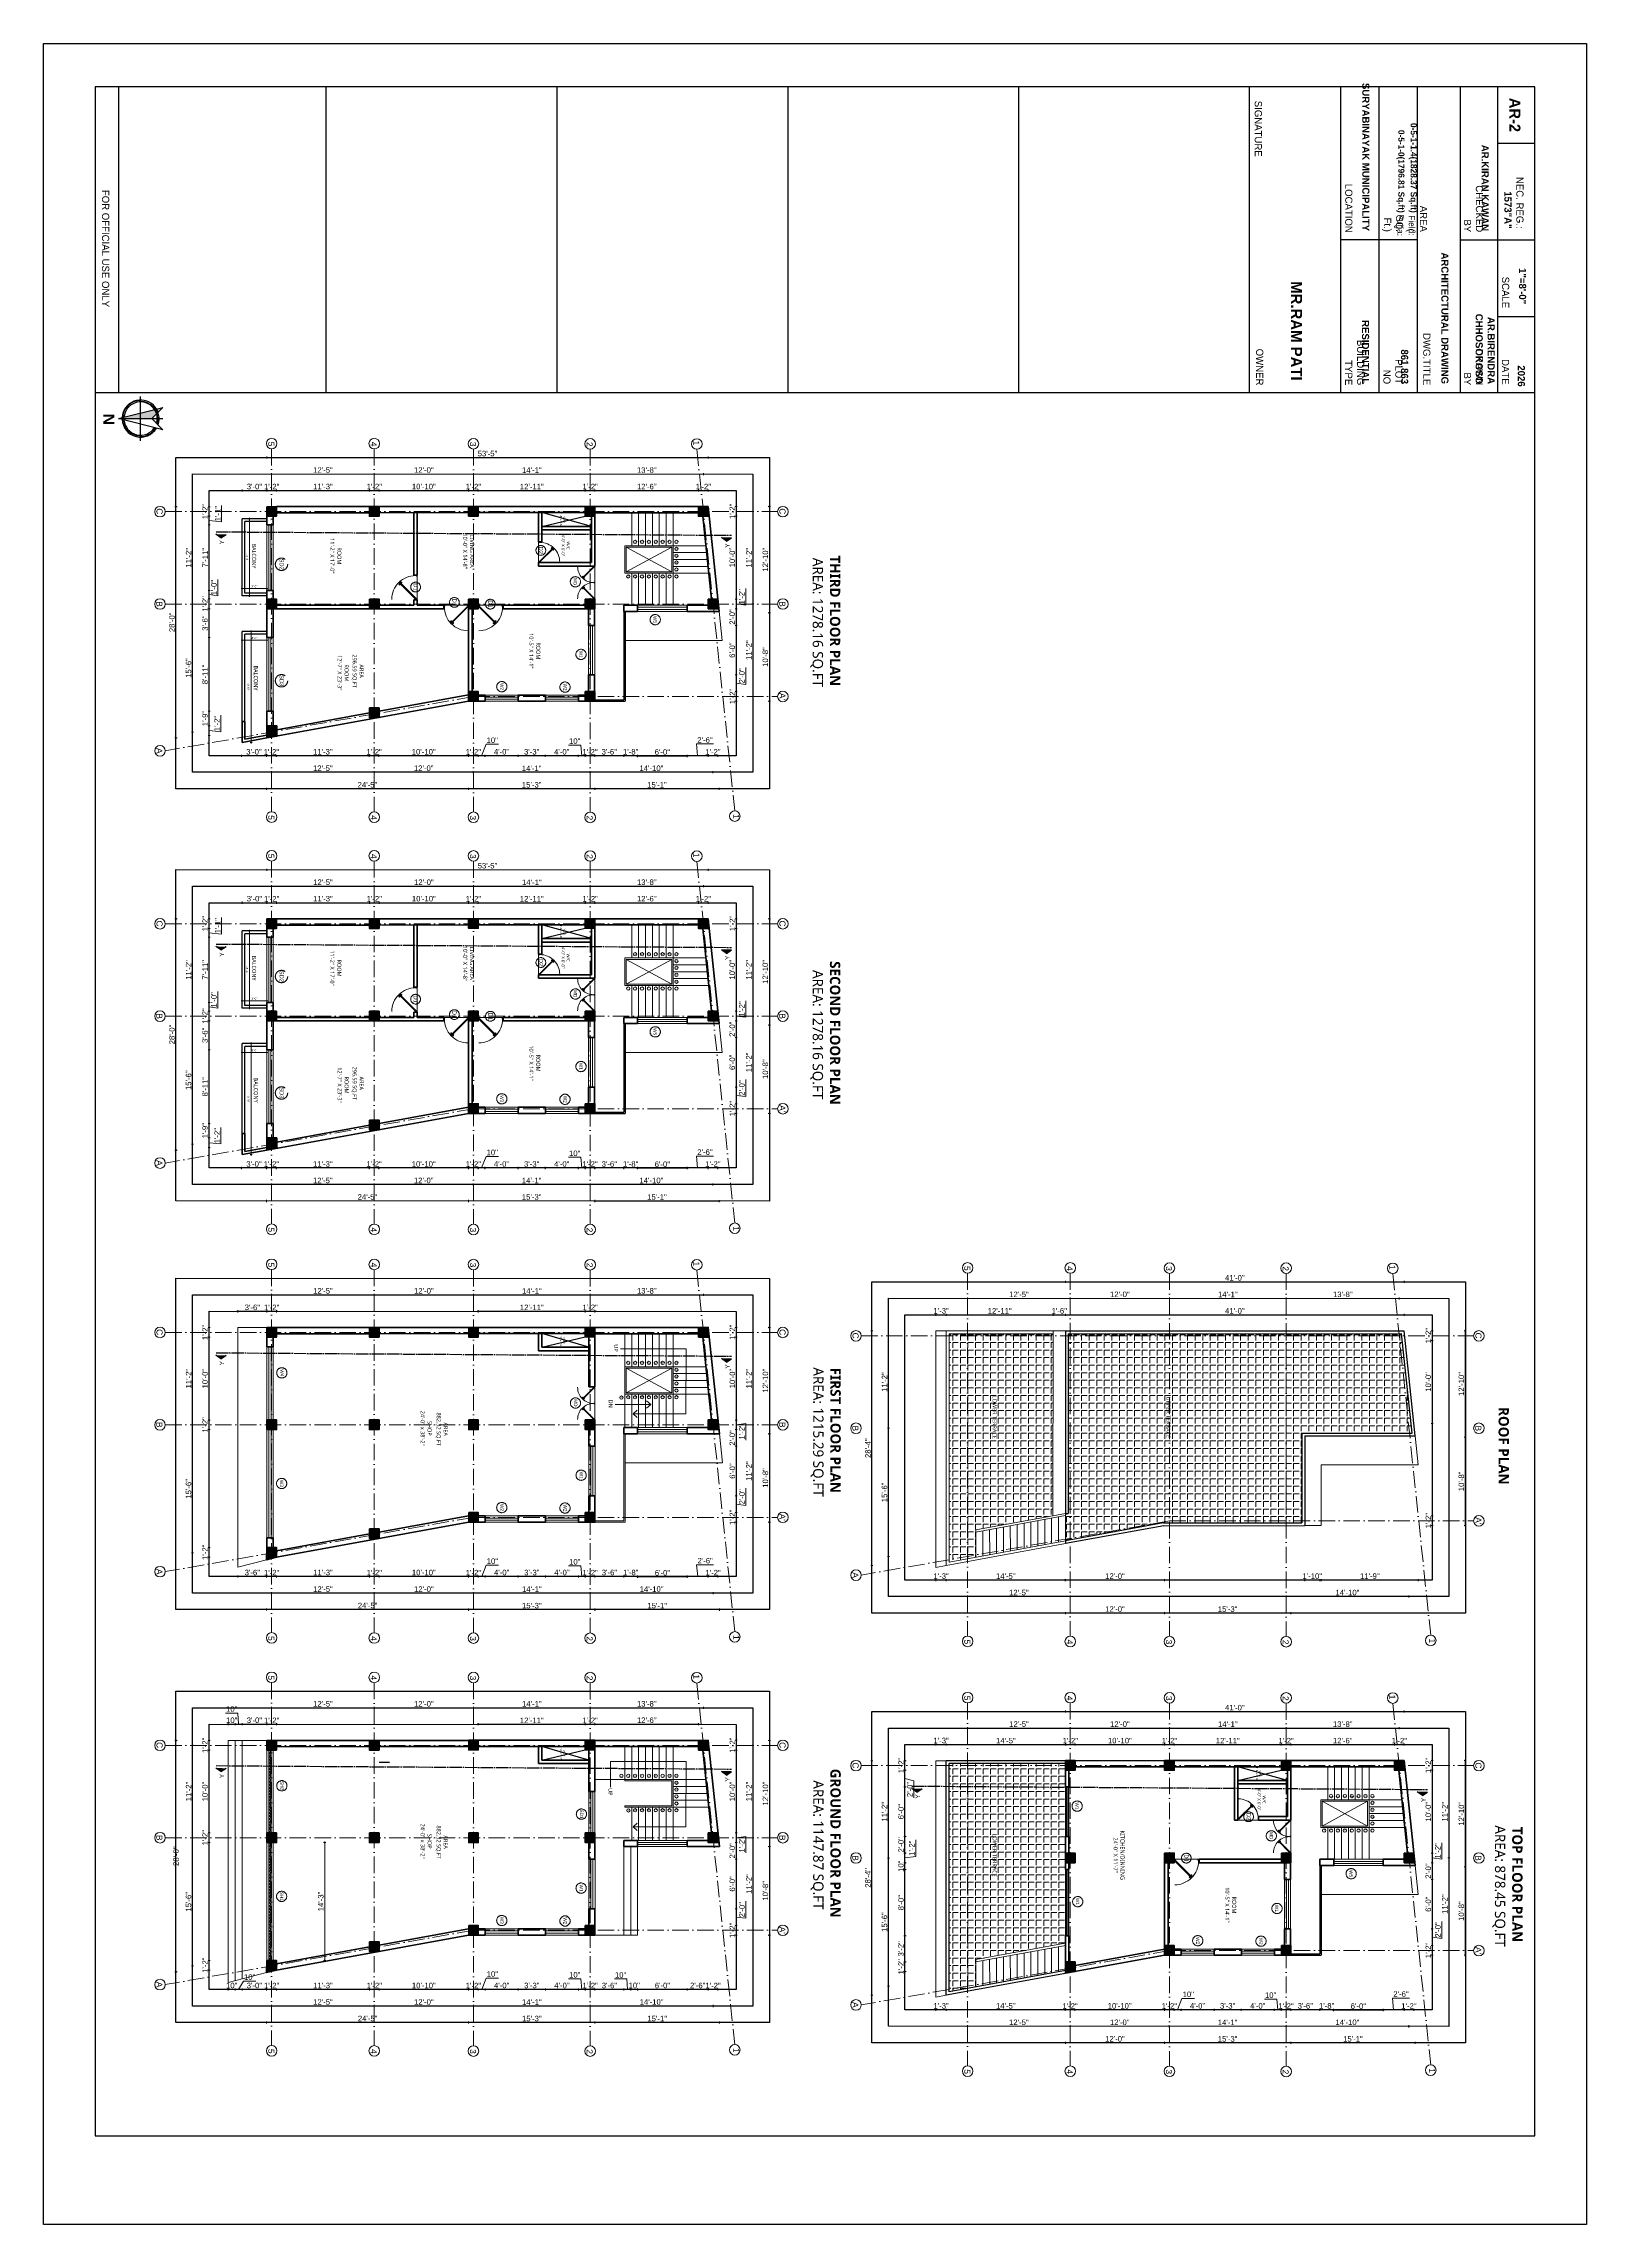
# Model space of a CAD drawing. Header units: inches. Extents: x -71 to 2682309, y -3332 to 801571.
# Drawn here: x 2680069 to 2682309, y 788921 to 792089 of the extents above; entities that cross this region are included whole.
import ezdxf

# ---------------------------------------------------------------- set-up
doc = ezdxf.new("R2010")
doc.units = ezdxf.units.IN
doc.header["$MEASUREMENT"] = 0
doc.header["$PDMODE"] = 99
for name, pattern in [('ACAD_ISO04W100', [30, 24, -3, 0, -3]), ('ACAD_ISO10W100', [18, 12, -3, 0, -3]), ('SOLID', [0])]:
    doc.linetypes.add(name, pattern=pattern)
for name, color, linetype in [('ASHADE', 253, 'Continuous'), ('Column & Beam', 7, 'Continuous'), ('HACTH', 7, 'Continuous'), ('lettring', 7, 'Continuous'), ('text EA', 7, 'Continuous')]:
    doc.layers.add(name, color=color, linetype=linetype)
for name, color, linetype, lineweight in [('BORDER', 5, 'Continuous', 60), ('CENTER  LINE RA', 10, 'ACAD_ISO04W100', 18), ('CONC. OUTLINE RA', 150, 'Continuous', 40), ('DOOR-WIN RA', 3, 'Continuous', 20), ('ele 4', 114, 'Continuous', 9), ('ELE2 RA', 130, 'Continuous', 20), ('elev 2', 20, 'Continuous', 25), ('Hatch', 254, 'Continuous', 9), ('hatch EA', 253, 'Continuous', 5), ('HATCH RA', 8, 'Continuous', 9), ('PUERTAS', 7, 'Continuous', 13), ('stair EA', 132, 'Continuous', 5), ('Text', 7, 'Continuous', 20), ('TEXT RA', 254, 'Continuous', 20), ('TEXTURE EA', 8, 'ACAD_ISO10W100', 9), ('wall EA', 24, 'Continuous', 40), ('WALL__HALF_NEW', 42, 'Continuous', 30), ('Win EA', 114, 'Continuous', 5)]:
    doc.layers.add(name, color=color, linetype=linetype, lineweight=lineweight)
doc.styles.add('ARIAL', font='GOTHIC.TTF')
doc.styles.add('DIM 8', font='arial.ttf', dxfattribs={"height": 8})
doc.styles.add('m4', font='', dxfattribs={"height": 9})
doc.styles.add('SANSSERIFBOLD', font='SASB____.pfb', dxfattribs={"height": 0.3})
doc.styles.get("Standard").update_dxf_attribs({"font": 'arial.ttf'})
doc.styles.get('m4').set_extended_font_data('Revel Light')
doc.dimstyles.new('Copy of DIM 8', dxfattribs={"dimtxt": 8, "dimasz": 1, "dimexe": 6, "dimexo": 18, "dimgap": 1.6875, "dimtad": 1, "dimdec": 0, "dimzin": 3, "dimdsep": 46, "dimlunit": 4, "dimtxsty": 'DIM 8', "dimblk": 'dot 2', "dimcen": 0.09375, "dimse1": 1, "dimse2": 1, "dimclrd": 1, "dimclre": 1, "dimclrt": 256, "dimadec": 0, "dimazin": 0, "dimtfac": 0.75, "dimtdec": 0, "dimtix": 1, "dimtmove": 1, "dimatfit": 3, "dimldrblk": 'DOT', "dimfxl": 1, "dimtolj": 1, "dimtzin": 0, "dimlwd": 9, "dimlwe": 9, "dimarcsym": 0})
pattern_1 = [(270, (1886968.767, 3468779.398), (11, -2e-15), [8, -3]), (360, (1886968.767, 3468779.398), (3e-15, 11), [8, -3])]

# ---------------------------------------------------------------- blocks, each defined once
blk = doc.blocks.new('COLUMN')
at = {"layer": 'HACTH', "lineweight": 30, "transparency": 33554541}
h = blk.add_hatch(color=256, dxfattribs=at)
h.dxf.hatch_style = 1
h.paths.add_polyline_path([(2659104.2, 784576.4), (2659090.2, 784576.4), (2659090.2, 784562.4), (2659104.2, 784562.4)])
at = {"layer": 'CONC. OUTLINE RA'}
blk.add_lwpolyline([(2659090.2, 784576.4), (2659104.2, 784576.4), (2659104.2, 784562.4), (2659090.2, 784562.4)], close=True, dxfattribs=at)
blk = doc.blocks.new('dot1')
at = {"layer": 'Hatch'}
h = blk.add_hatch(color=256, dxfattribs=at)
edge = h.paths.add_edge_path()
edge.add_arc((0, 0), 1, 0, 360)
for p, q in [((3, 0), (-3, 0)), ((0, 3), (0, -3))]:
    blk.add_line(p, q, dxfattribs=at)
blk.add_circle((0, 0), 1, dxfattribs=at)
blk = doc.blocks.new('dot 2')
at = {"layer": 'Hatch', "xscale": 0.5, "yscale": 0.5, "zscale": 0.5}
blk.add_blockref('dot1', (0, 0), dxfattribs=at)
blk = doc.blocks.new('*D1461')
at = {"layer": 'Defpoints', "color": 0, "transparency": 16777216}
for p in [(2680308.8, 789304.7), (2680406.7, 789304.7), (2680406.7, 789290.7)]:
    blk.add_point(p, dxfattribs=at)
at = {"layer": 'lettring', "color": 1, "lineweight": 9, "transparency": 16777216}
for p, q in [((2680308.8, 789305.7), (2680308.8, 789306.7)), ((2680308.8, 789290.7), (2680308.8, 789304.7)), ((2680308.8, 789289.7), (2680308.8, 789288.7))]:
    blk.add_line(p, q, dxfattribs=at)
for p, rotation in [((2680308.8, 789304.7), 270), ((2680308.8, 789290.7), 90)]:
    blk.add_blockref('dot 2', p, dxfattribs=dict(at, rotation=rotation))
at = {"layer": 'lettring', "transparency": 16777216, "insert": (2680303, 789297.7), "char_height": 8, "attachment_point": 5, "rotation": 90, "style": 'DIM 8'}
blk.add_mtext('\\A1;1\'-2"', dxfattribs=at)
blk = doc.blocks.new('_Dot')
at = {"color": 0, "linetype": 'ByBlock', "lineweight": -2}
blk.add_line((-0.5, 0), (-1, 0), dxfattribs=at)
at = {"color": 0, "linetype": 'ByBlock', "const_width": 0.5}
blk.add_lwpolyline([(-0.25, 0, 1), (0.25, 0, 1)], format="xyb", close=True, dxfattribs=at)
blk = doc.blocks.new('*D1473')
at = {"layer": 'Defpoints', "color": 0, "transparency": 16777216}
for p in [(2680308.8, 789489.9), (2680392.7, 789489.9), (2680392.7, 789475.9)]:
    blk.add_point(p, dxfattribs=at)
at = {"layer": 'lettring', "color": 1, "lineweight": 9, "transparency": 16777216}
for p, q in [((2680308.8, 789490.9), (2680308.8, 789491.9)), ((2680308.8, 789475.9), (2680308.8, 789489.9)), ((2680308.8, 789474.9), (2680308.8, 789473.9))]:
    blk.add_line(p, q, dxfattribs=at)
for p, rotation in [((2680308.8, 789489.9), 270), ((2680308.8, 789475.9), 90)]:
    blk.add_blockref('dot 2', p, dxfattribs=dict(at, rotation=rotation))
at = {"layer": 'lettring', "transparency": 16777216, "insert": (2680303, 789482.9), "char_height": 8, "attachment_point": 5, "rotation": 90, "style": 'DIM 8'}
blk.add_mtext('\\A1;1\'-2"', dxfattribs=at)
blk = doc.blocks.new('*D1474')
at = {"layer": 'Defpoints', "color": 0, "transparency": 16777216}
for p in [(2680308.8, 789610.1), (2680392.7, 789610.1), (2680392.7, 789489.9)]:
    blk.add_point(p, dxfattribs=at)
at = {"layer": 'lettring', "color": 1, "lineweight": 9, "transparency": 16777216}
blk.add_line((2680308.8, 789490.9), (2680308.8, 789609.1), dxfattribs=at)
for p, rotation in [((2680308.8, 789610.1), 90), ((2680308.8, 789489.9), 270)]:
    blk.add_blockref('dot 2', p, dxfattribs=dict(at, rotation=rotation))
at = {"layer": 'lettring', "transparency": 16777216, "insert": (2680303, 789550), "char_height": 8, "attachment_point": 5, "rotation": 90, "style": 'DIM 8'}
blk.add_mtext('\\A1;10\'-0"', dxfattribs=at)
blk = doc.blocks.new('*D1475')
at = {"layer": 'Defpoints', "color": 0, "transparency": 16777216}
for p in [(2680308.8, 789624.1), (2680392.7, 789624.1), (2680392.7, 789610.1)]:
    blk.add_point(p, dxfattribs=at)
at = {"layer": 'lettring', "color": 1, "lineweight": 9, "transparency": 16777216}
for p, q in [((2680308.8, 789625.1), (2680308.8, 789626.1)), ((2680308.8, 789610.1), (2680308.8, 789624.1)), ((2680308.8, 789609.1), (2680308.8, 789608.1))]:
    blk.add_line(p, q, dxfattribs=at)
for p, rotation in [((2680308.8, 789624.1), 270), ((2680308.8, 789610.1), 90)]:
    blk.add_blockref('dot 2', p, dxfattribs=dict(at, rotation=rotation))
at = {"layer": 'lettring', "transparency": 16777216, "insert": (2680303, 789617.1), "char_height": 8, "attachment_point": 5, "rotation": 90, "style": 'DIM 8'}
blk.add_mtext('\\A1;1\'-2"', dxfattribs=at)
blk = doc.blocks.new('*D1476')
at = {"layer": 'Defpoints', "color": 0, "transparency": 16777216}
for p in [(2680284.8, 789482.9), (2680399.7, 789482.9), (2680399.7, 789296.8)]:
    blk.add_point(p, dxfattribs=at)
at = {"layer": 'lettring', "color": 1, "lineweight": 9, "transparency": 16777216}
blk.add_line((2680284.8, 789297.8), (2680284.8, 789481.9), dxfattribs=at)
for p, rotation in [((2680284.8, 789482.9), 90), ((2680284.8, 789296.8), 270)]:
    blk.add_blockref('dot 2', p, dxfattribs=dict(at, rotation=rotation))
at = {"layer": 'lettring', "transparency": 16777216, "insert": (2680279, 789389.8), "char_height": 8, "attachment_point": 5, "rotation": 90, "style": 'DIM 8'}
blk.add_mtext('\\A1;15\'-6"', dxfattribs=at)
blk = doc.blocks.new('*D1312')
at = {"layer": 'Defpoints', "color": 0, "transparency": 16777216}
for p in [(2680260.8, 789624.1), (2680392.4, 789624.1), (2680392.4, 789288.1)]:
    blk.add_point(p, dxfattribs=at)
at = {"layer": 'lettring', "color": 1, "lineweight": 9, "transparency": 16777216}
for p, q in [((2680260.8, 789623.1), (2680260.8, 789471.6)), ((2680260.8, 789289.1), (2680260.8, 789440.6))]:
    blk.add_line(p, q, dxfattribs=at)
for p, rotation in [((2680260.8, 789624.1), 90), ((2680260.8, 789288.1), 270)]:
    blk.add_blockref('dot 2', p, dxfattribs=dict(at, rotation=rotation))
at = {"layer": 'lettring', "transparency": 16777216, "insert": (2680260.8, 789456.1), "char_height": 8, "attachment_point": 5, "rotation": 90, "style": 'DIM 8'}
blk.add_mtext('\\A1;28\'-0"', dxfattribs=at)
blk = doc.blocks.new('*D1463')
at = {"layer": 'Defpoints', "color": 0, "transparency": 16777216}
for p in [(2680336.7, 789624.1), (2680346.7, 789647.7), (2680346.7, 789624.1)]:
    blk.add_point(p, dxfattribs=at)
at = {"layer": 'lettring', "color": 1, "lineweight": 9, "transparency": 16777216}
for p, q in [((2680335.7, 789647.7), (2680334.7, 789647.7)), ((2680336.7, 789647.7), (2680346.7, 789647.7)), ((2680347.7, 789647.7), (2680348.7, 789647.7))]:
    blk.add_line(p, q, dxfattribs=at)
blk.add_blockref('dot 2', (2680336.7, 789647.7), dxfattribs=at)
at = {"layer": 'lettring', "color": 1, "lineweight": 9, "transparency": 16777216, "rotation": 180}
blk.add_blockref('dot 2', (2680346.7, 789647.7), dxfattribs=at)
at = {"layer": 'lettring', "transparency": 16777216, "insert": (2680341.7, 789653.5), "char_height": 8, "attachment_point": 5, "style": 'DIM 8'}
blk.add_mtext('\\A1;10"', dxfattribs=at)
blk = doc.blocks.new('*D1464')
at = {"layer": 'Defpoints', "color": 0, "transparency": 16777216}
for p in [(2680346.7, 789624.1), (2680356.7, 789647.7), (2680356.7, 789624.1)]:
    blk.add_point(p, dxfattribs=at)
at = {"layer": 'lettring', "color": 1, "lineweight": 9, "transparency": 16777216}
for p, q in [((2680350.7, 789664), (2680332.7, 789664)), ((2680351.7, 789647.7), (2680350.7, 789664)), ((2680347.7, 789647.7), (2680355.7, 789647.7))]:
    blk.add_line(p, q, dxfattribs=at)
at = {"layer": 'lettring', "color": 1, "lineweight": 9, "transparency": 16777216, "rotation": 180}
blk.add_blockref('dot 2', (2680346.7, 789647.7), dxfattribs=at)
at = {"layer": 'lettring', "color": 1, "lineweight": 9, "transparency": 16777216}
blk.add_blockref('dot 2', (2680356.7, 789647.7), dxfattribs=at)
at = {"layer": 'lettring', "transparency": 16777216, "insert": (2680341.7, 789669.8), "char_height": 8, "attachment_point": 5, "style": 'DIM 8'}
blk.add_mtext('\\A1;10"', dxfattribs=at)
blk = doc.blocks.new('*D1465')
at = {"layer": 'Defpoints', "color": 0, "transparency": 16777216}
for p in [(2680356.7, 789624.1), (2680392.7, 789647.7), (2680392.7, 789624.1)]:
    blk.add_point(p, dxfattribs=at)
at = {"layer": 'lettring', "color": 1, "lineweight": 9, "transparency": 16777216}
blk.add_line((2680357.7, 789647.7), (2680391.7, 789647.7), dxfattribs=at)
at = {"layer": 'lettring', "color": 1, "lineweight": 9, "transparency": 16777216, "rotation": 180}
blk.add_blockref('dot 2', (2680356.7, 789647.7), dxfattribs=at)
at = {"layer": 'lettring', "color": 1, "lineweight": 9, "transparency": 16777216}
blk.add_blockref('dot 2', (2680392.7, 789647.7), dxfattribs=at)
at = {"layer": 'lettring', "transparency": 16777216, "insert": (2680374.7, 789653.5), "char_height": 8, "attachment_point": 5, "style": 'DIM 8'}
blk.add_mtext('\\A1;3\'-0"', dxfattribs=at)
blk = doc.blocks.new('*D1466')
at = {"layer": 'Defpoints', "color": 0, "transparency": 16777216}
for p in [(2680392.7, 789624.1), (2680406.7, 789647.7), (2680406.7, 789624.1)]:
    blk.add_point(p, dxfattribs=at)
at = {"layer": 'lettring', "color": 1, "lineweight": 9, "transparency": 16777216}
for p, q in [((2680391.7, 789647.7), (2680390.7, 789647.7)), ((2680392.7, 789647.7), (2680406.7, 789647.7)), ((2680407.7, 789647.7), (2680408.7, 789647.7))]:
    blk.add_line(p, q, dxfattribs=at)
blk.add_blockref('dot 2', (2680392.7, 789647.7), dxfattribs=at)
at = {"layer": 'lettring', "color": 1, "lineweight": 9, "transparency": 16777216, "rotation": 180}
blk.add_blockref('dot 2', (2680406.7, 789647.7), dxfattribs=at)
at = {"layer": 'lettring', "transparency": 16777216, "insert": (2680399.7, 789653.4), "char_height": 8, "attachment_point": 5, "style": 'DIM 8'}
blk.add_mtext('\\A1;1\'-2"', dxfattribs=at)
blk = doc.blocks.new('*D1479')
at = {"layer": 'Defpoints', "color": 0, "transparency": 16777216}
for p in [(2680699.7, 789624.3), (2680855.2, 789647.7), (2680855.2, 789624.4)]:
    blk.add_point(p, dxfattribs=at)
at = {"layer": 'lettring', "color": 1, "lineweight": 9, "transparency": 16777216}
blk.add_line((2680700.7, 789647.7), (2680854.2, 789647.7), dxfattribs=at)
at = {"layer": 'lettring', "color": 1, "lineweight": 9, "transparency": 16777216, "rotation": 180}
blk.add_blockref('dot 2', (2680699.7, 789647.7), dxfattribs=at)
at = {"layer": 'lettring', "color": 1, "lineweight": 9, "transparency": 16777216}
blk.add_blockref('dot 2', (2680855.2, 789647.7), dxfattribs=at)
at = {"layer": 'lettring', "transparency": 16777216, "insert": (2680777.5, 789653.4), "char_height": 8, "attachment_point": 5, "style": 'DIM 8'}
blk.add_mtext('\\A1;12\'-11"', dxfattribs=at)
blk = doc.blocks.new('*D1480')
at = {"layer": 'Defpoints', "color": 0, "transparency": 16777216}
for p in [(2680855.2, 789624.4), (2680869.2, 789647.7), (2680869.2, 789624.4)]:
    blk.add_point(p, dxfattribs=at)
at = {"layer": 'lettring', "color": 1, "lineweight": 9, "transparency": 16777216}
for p, q in [((2680854.2, 789647.7), (2680853.2, 789647.7)), ((2680855.2, 789647.7), (2680869.2, 789647.7)), ((2680870.2, 789647.7), (2680871.2, 789647.7))]:
    blk.add_line(p, q, dxfattribs=at)
blk.add_blockref('dot 2', (2680855.2, 789647.7), dxfattribs=at)
at = {"layer": 'lettring', "color": 1, "lineweight": 9, "transparency": 16777216, "rotation": 180}
blk.add_blockref('dot 2', (2680869.2, 789647.7), dxfattribs=at)
at = {"layer": 'lettring', "transparency": 16777216, "insert": (2680862.2, 789653.4), "char_height": 8, "attachment_point": 5, "style": 'DIM 8'}
blk.add_mtext('\\A1;1\'-2"', dxfattribs=at)
blk = doc.blocks.new('*D1482')
at = {"layer": 'Defpoints', "color": 0, "transparency": 16777216}
for p in [(2680336.7, 789275.2), (2680346.7, 789275.2), (2680346.7, 789262.4)]:
    blk.add_point(p, dxfattribs=at)
at = {"layer": 'lettring', "color": 1, "lineweight": 9, "transparency": 16777216}
for p, q in [((2680335.7, 789262.4), (2680334.7, 789262.4)), ((2680336.7, 789262.4), (2680346.7, 789262.4)), ((2680347.7, 789262.4), (2680348.7, 789262.4))]:
    blk.add_line(p, q, dxfattribs=at)
blk.add_blockref('dot 2', (2680336.7, 789262.4), dxfattribs=at)
at = {"layer": 'lettring', "color": 1, "lineweight": 9, "transparency": 16777216, "rotation": 180}
blk.add_blockref('dot 2', (2680346.7, 789262.4), dxfattribs=at)
at = {"layer": 'lettring', "transparency": 16777216, "insert": (2680341.7, 789268.2), "char_height": 8, "attachment_point": 5, "style": 'DIM 8'}
blk.add_mtext('\\A1;10"', dxfattribs=at)
blk = doc.blocks.new('*D1483')
at = {"layer": 'Defpoints', "color": 0, "transparency": 16777216}
for p in [(2680356.7, 789277.8), (2680346.7, 789275.2), (2680356.7, 789262.4)]:
    blk.add_point(p, dxfattribs=at)
at = {"layer": 'lettring', "color": 1, "lineweight": 9, "transparency": 16777216}
for p, q in [((2680347.7, 789262.4), (2680355.7, 789262.4)), ((2680351.7, 789262.4), (2680358.7, 789274.5)), ((2680358.7, 789274.5), (2680376.7, 789274.5))]:
    blk.add_line(p, q, dxfattribs=at)
at = {"layer": 'lettring', "color": 1, "lineweight": 9, "transparency": 16777216, "rotation": 180}
blk.add_blockref('dot 2', (2680346.7, 789262.4), dxfattribs=at)
at = {"layer": 'lettring', "color": 1, "lineweight": 9, "transparency": 16777216}
blk.add_blockref('dot 2', (2680356.7, 789262.4), dxfattribs=at)
at = {"layer": 'lettring', "transparency": 16777216, "insert": (2680367.7, 789280.3), "char_height": 8, "attachment_point": 5, "style": 'DIM 8'}
blk.add_mtext('\\A1;10"', dxfattribs=at)
blk = doc.blocks.new('*D1484')
at = {"layer": 'Defpoints', "color": 0, "transparency": 16777216}
for p in [(2680356.7, 789277.8), (2680392.4, 789287), (2680392.4, 789262.4)]:
    blk.add_point(p, dxfattribs=at)
at = {"layer": 'lettring', "color": 1, "lineweight": 9, "transparency": 16777216}
blk.add_line((2680357.7, 789262.4), (2680391.4, 789262.4), dxfattribs=at)
at = {"layer": 'lettring', "color": 1, "lineweight": 9, "transparency": 16777216, "rotation": 180}
blk.add_blockref('dot 2', (2680356.7, 789262.4), dxfattribs=at)
at = {"layer": 'lettring', "color": 1, "lineweight": 9, "transparency": 16777216}
blk.add_blockref('dot 2', (2680392.4, 789262.4), dxfattribs=at)
at = {"layer": 'lettring', "transparency": 16777216, "insert": (2680374.6, 789268.2), "char_height": 8, "attachment_point": 5, "style": 'DIM 8'}
blk.add_mtext('\\A1;3\'-0"', dxfattribs=at)
blk = doc.blocks.new('*D1313')
at = {"layer": 'Defpoints', "color": 0, "transparency": 16777216}
for p in [(2680392.4, 789287), (2680406.7, 789290.7), (2680406.7, 789262.4)]:
    blk.add_point(p, dxfattribs=at)
at = {"layer": 'lettring', "color": 1, "lineweight": 9, "transparency": 16777216}
for p, q in [((2680391.4, 789262.4), (2680390.4, 789262.4)), ((2680392.4, 789262.4), (2680406.7, 789262.4)), ((2680407.7, 789262.4), (2680408.7, 789262.4))]:
    blk.add_line(p, q, dxfattribs=at)
blk.add_blockref('dot 2', (2680392.4, 789262.4), dxfattribs=at)
at = {"layer": 'lettring', "color": 1, "lineweight": 9, "transparency": 16777216, "rotation": 180}
blk.add_blockref('dot 2', (2680406.7, 789262.4), dxfattribs=at)
at = {"layer": 'lettring', "transparency": 16777216, "insert": (2680399.6, 789268.1), "char_height": 8, "attachment_point": 5, "style": 'DIM 8'}
blk.add_mtext('\\A1;1\'-2"', dxfattribs=at)
blk = doc.blocks.new('*D1485')
at = {"layer": 'Defpoints', "color": 0, "transparency": 16777216}
for p in [(2680541.7, 789317.8), (2680406.7, 789290.7), (2680541.7, 789262.4)]:
    blk.add_point(p, dxfattribs=at)
at = {"layer": 'lettring', "color": 1, "lineweight": 9, "transparency": 16777216}
blk.add_line((2680407.7, 789262.4), (2680540.7, 789262.4), dxfattribs=at)
at = {"layer": 'lettring', "color": 1, "lineweight": 9, "transparency": 16777216, "rotation": 180}
blk.add_blockref('dot 2', (2680406.7, 789262.4), dxfattribs=at)
at = {"layer": 'lettring', "color": 1, "lineweight": 9, "transparency": 16777216}
blk.add_blockref('dot 2', (2680541.7, 789262.4), dxfattribs=at)
at = {"layer": 'lettring', "transparency": 16777216, "insert": (2680474.2, 789268.2), "char_height": 8, "attachment_point": 5, "style": 'DIM 8'}
blk.add_mtext('\\A1;11\'-3"', dxfattribs=at)
blk = doc.blocks.new('*D1486')
at = {"layer": 'Defpoints', "color": 0, "transparency": 16777216}
for p in [(2680541.7, 789317.8), (2680555.7, 789317.8), (2680555.7, 789262.4)]:
    blk.add_point(p, dxfattribs=at)
at = {"layer": 'lettring', "color": 1, "lineweight": 9, "transparency": 16777216}
for p, q in [((2680540.7, 789262.4), (2680539.7, 789262.4)), ((2680541.7, 789262.4), (2680555.7, 789262.4)), ((2680556.7, 789262.4), (2680557.7, 789262.4))]:
    blk.add_line(p, q, dxfattribs=at)
blk.add_blockref('dot 2', (2680541.7, 789262.4), dxfattribs=at)
at = {"layer": 'lettring', "color": 1, "lineweight": 9, "transparency": 16777216, "rotation": 180}
blk.add_blockref('dot 2', (2680555.7, 789262.4), dxfattribs=at)
at = {"layer": 'lettring', "transparency": 16777216, "insert": (2680548.7, 789268.1), "char_height": 8, "attachment_point": 5, "style": 'DIM 8'}
blk.add_mtext('\\A1;1\'-2"', dxfattribs=at)
blk = doc.blocks.new('*D1487')
at = {"layer": 'Defpoints', "color": 0, "transparency": 16777216}
for p in [(2680685.7, 789341.4), (2680555.7, 789317.8), (2680685.7, 789262.4)]:
    blk.add_point(p, dxfattribs=at)
at = {"layer": 'lettring', "color": 1, "lineweight": 9, "transparency": 16777216}
blk.add_line((2680556.7, 789262.4), (2680684.7, 789262.4), dxfattribs=at)
at = {"layer": 'lettring', "color": 1, "lineweight": 9, "transparency": 16777216, "rotation": 180}
blk.add_blockref('dot 2', (2680555.7, 789262.4), dxfattribs=at)
at = {"layer": 'lettring', "color": 1, "lineweight": 9, "transparency": 16777216}
blk.add_blockref('dot 2', (2680685.7, 789262.4), dxfattribs=at)
at = {"layer": 'lettring', "transparency": 16777216, "insert": (2680620.7, 789268.2), "char_height": 8, "attachment_point": 5, "style": 'DIM 8'}
blk.add_mtext('\\A1;10\'-10"', dxfattribs=at)
blk = doc.blocks.new('*D1468')
at = {"layer": 'Defpoints', "color": 0, "transparency": 16777216}
for p in [(2680685.7, 789341.4), (2680699.7, 789341.4), (2680699.7, 789262.4)]:
    blk.add_point(p, dxfattribs=at)
at = {"layer": 'lettring', "color": 1, "lineweight": 9, "transparency": 16777216}
for p, q in [((2680684.7, 789262.4), (2680683.7, 789262.4)), ((2680685.7, 789262.4), (2680699.7, 789262.4)), ((2680700.7, 789262.4), (2680701.7, 789262.4))]:
    blk.add_line(p, q, dxfattribs=at)
blk.add_blockref('dot 2', (2680685.7, 789262.4), dxfattribs=at)
at = {"layer": 'lettring', "color": 1, "lineweight": 9, "transparency": 16777216, "rotation": 180}
blk.add_blockref('dot 2', (2680699.7, 789262.4), dxfattribs=at)
at = {"layer": 'lettring', "transparency": 16777216, "insert": (2680692.7, 789268.1), "char_height": 8, "attachment_point": 5, "style": 'DIM 8'}
blk.add_mtext('\\A1;1\'-2"', dxfattribs=at)
blk = doc.blocks.new('*D1469')
at = {"layer": 'Defpoints', "color": 0, "transparency": 16777216}
for p in [(2680699.7, 789341.4), (2680709.7, 789340.9), (2680709.7, 789262.4)]:
    blk.add_point(p, dxfattribs=at)
at = {"layer": 'lettring', "color": 1, "lineweight": 9, "transparency": 16777216}
for p, q in [((2680704.7, 789262.4), (2680711.2, 789279.1)), ((2680711.2, 789279.1), (2680729.3, 789279.1)), ((2680700.7, 789262.4), (2680708.7, 789262.4))]:
    blk.add_line(p, q, dxfattribs=at)
at = {"layer": 'lettring', "color": 1, "lineweight": 9, "transparency": 16777216, "rotation": 180}
blk.add_blockref('dot 2', (2680699.7, 789262.4), dxfattribs=at)
at = {"layer": 'lettring', "color": 1, "lineweight": 9, "transparency": 16777216}
blk.add_blockref('dot 2', (2680709.7, 789262.4), dxfattribs=at)
at = {"layer": 'lettring', "transparency": 16777216, "insert": (2680720.2, 789284.9), "char_height": 8, "attachment_point": 5, "style": 'DIM 8'}
blk.add_mtext('\\A1;10"', dxfattribs=at)
blk = doc.blocks.new('*D1470')
at = {"layer": 'Defpoints', "color": 0, "transparency": 16777216}
for p in [(2680709.7, 789340.9), (2680757.7, 789341.4), (2680757.7, 789262.4)]:
    blk.add_point(p, dxfattribs=at)
at = {"layer": 'lettring', "color": 1, "lineweight": 9, "transparency": 16777216}
blk.add_line((2680710.7, 789262.4), (2680756.7, 789262.4), dxfattribs=at)
at = {"layer": 'lettring', "color": 1, "lineweight": 9, "transparency": 16777216, "rotation": 180}
blk.add_blockref('dot 2', (2680709.7, 789262.4), dxfattribs=at)
at = {"layer": 'lettring', "color": 1, "lineweight": 9, "transparency": 16777216}
blk.add_blockref('dot 2', (2680757.7, 789262.4), dxfattribs=at)
at = {"layer": 'lettring', "transparency": 16777216, "insert": (2680733.7, 789268.2), "char_height": 8, "attachment_point": 5, "style": 'DIM 8'}
blk.add_mtext('\\A1;4\'-0"', dxfattribs=at)
blk = doc.blocks.new('*D1471')
at = {"layer": 'Defpoints', "color": 0, "transparency": 16777216}
for p in [(2680757.7, 789341.4), (2680797.2, 789341.4), (2680797.2, 789262.4)]:
    blk.add_point(p, dxfattribs=at)
at = {"layer": 'lettring', "color": 1, "lineweight": 9, "transparency": 16777216}
blk.add_line((2680758.7, 789262.4), (2680796.2, 789262.4), dxfattribs=at)
at = {"layer": 'lettring', "color": 1, "lineweight": 9, "transparency": 16777216, "rotation": 180}
blk.add_blockref('dot 2', (2680757.7, 789262.4), dxfattribs=at)
at = {"layer": 'lettring', "color": 1, "lineweight": 9, "transparency": 16777216}
blk.add_blockref('dot 2', (2680797.2, 789262.4), dxfattribs=at)
at = {"layer": 'lettring', "transparency": 16777216, "insert": (2680777.5, 789268.2), "char_height": 8, "attachment_point": 5, "style": 'DIM 8'}
blk.add_mtext('\\A1;3\'-3"', dxfattribs=at)
blk = doc.blocks.new('*D1472')
at = {"layer": 'Defpoints', "color": 0, "transparency": 16777216}
for p in [(2680797.2, 789341.4), (2680845.2, 789341.4), (2680845.2, 789262.4)]:
    blk.add_point(p, dxfattribs=at)
at = {"layer": 'lettring', "color": 1, "lineweight": 9, "transparency": 16777216}
blk.add_line((2680798.2, 789262.4), (2680844.2, 789262.4), dxfattribs=at)
at = {"layer": 'lettring', "color": 1, "lineweight": 9, "transparency": 16777216, "rotation": 180}
blk.add_blockref('dot 2', (2680797.2, 789262.4), dxfattribs=at)
at = {"layer": 'lettring', "color": 1, "lineweight": 9, "transparency": 16777216}
blk.add_blockref('dot 2', (2680845.2, 789262.4), dxfattribs=at)
at = {"layer": 'lettring', "transparency": 16777216, "insert": (2680821.2, 789268.2), "char_height": 8, "attachment_point": 5, "style": 'DIM 8'}
blk.add_mtext('\\A1;4\'-0"', dxfattribs=at)
blk = doc.blocks.new('*D1498')
at = {"layer": 'Defpoints', "color": 0, "transparency": 16777216}
for p in [(2680845.2, 789341.4), (2680855.2, 789341.4), (2680855.2, 789262.4)]:
    blk.add_point(p, dxfattribs=at)
at = {"layer": 'lettring', "color": 1, "lineweight": 9, "transparency": 16777216}
for p, q in [((2680848.9, 789277.9), (2680830.9, 789277.9)), ((2680850.2, 789262.4), (2680848.9, 789277.9)), ((2680846.2, 789262.4), (2680854.2, 789262.4))]:
    blk.add_line(p, q, dxfattribs=at)
at = {"layer": 'lettring', "color": 1, "lineweight": 9, "transparency": 16777216, "rotation": 180}
blk.add_blockref('dot 2', (2680845.2, 789262.4), dxfattribs=at)
at = {"layer": 'lettring', "color": 1, "lineweight": 9, "transparency": 16777216}
blk.add_blockref('dot 2', (2680855.2, 789262.4), dxfattribs=at)
at = {"layer": 'lettring', "transparency": 16777216, "insert": (2680839.9, 789283.7), "char_height": 8, "attachment_point": 5, "style": 'DIM 8'}
blk.add_mtext('\\A1;10"', dxfattribs=at)
blk = doc.blocks.new('*D1499')
at = {"layer": 'Defpoints', "color": 0, "transparency": 16777216}
for p in [(2680855.2, 789341.4), (2680869.2, 789341.4), (2680869.2, 789262.4)]:
    blk.add_point(p, dxfattribs=at)
at = {"layer": 'lettring', "color": 1, "lineweight": 9, "transparency": 16777216}
for p, q in [((2680854.2, 789262.4), (2680853.2, 789262.4)), ((2680855.2, 789262.4), (2680869.2, 789262.4)), ((2680870.2, 789262.4), (2680871.2, 789262.4))]:
    blk.add_line(p, q, dxfattribs=at)
blk.add_blockref('dot 2', (2680855.2, 789262.4), dxfattribs=at)
at = {"layer": 'lettring', "color": 1, "lineweight": 9, "transparency": 16777216, "rotation": 180}
blk.add_blockref('dot 2', (2680869.2, 789262.4), dxfattribs=at)
at = {"layer": 'lettring', "transparency": 16777216, "insert": (2680862.2, 789268.1), "char_height": 8, "attachment_point": 5, "style": 'DIM 8'}
blk.add_mtext('\\A1;1\'-2"', dxfattribs=at)
blk = doc.blocks.new('*D1500')
at = {"layer": 'Defpoints', "color": 0, "transparency": 16777216}
for p in [(2680548.7, 789323), (2680399.7, 789296.8), (2680548.7, 789238.4)]:
    blk.add_point(p, dxfattribs=at)
at = {"layer": 'lettring', "color": 1, "lineweight": 9, "transparency": 16777216}
blk.add_line((2680400.7, 789238.4), (2680547.7, 789238.4), dxfattribs=at)
at = {"layer": 'lettring', "color": 1, "lineweight": 9, "transparency": 16777216, "rotation": 180}
blk.add_blockref('dot 2', (2680399.7, 789238.4), dxfattribs=at)
at = {"layer": 'lettring', "color": 1, "lineweight": 9, "transparency": 16777216}
blk.add_blockref('dot 2', (2680548.7, 789238.4), dxfattribs=at)
at = {"layer": 'lettring', "transparency": 16777216, "insert": (2680474.2, 789244.2), "char_height": 8, "attachment_point": 5, "style": 'DIM 8'}
blk.add_mtext('\\A1;12\'-5"', dxfattribs=at)
blk = doc.blocks.new('*D1501')
at = {"layer": 'Defpoints', "color": 0, "transparency": 16777216}
for p in [(2680692.7, 789348.4), (2680548.7, 789323), (2680692.7, 789238.4)]:
    blk.add_point(p, dxfattribs=at)
at = {"layer": 'lettring', "color": 1, "lineweight": 9, "transparency": 16777216}
blk.add_line((2680549.7, 789238.4), (2680691.7, 789238.4), dxfattribs=at)
at = {"layer": 'lettring', "color": 1, "lineweight": 9, "transparency": 16777216, "rotation": 180}
blk.add_blockref('dot 2', (2680548.7, 789238.4), dxfattribs=at)
at = {"layer": 'lettring', "color": 1, "lineweight": 9, "transparency": 16777216}
blk.add_blockref('dot 2', (2680692.7, 789238.4), dxfattribs=at)
at = {"layer": 'lettring', "transparency": 16777216, "insert": (2680620.7, 789244.2), "char_height": 8, "attachment_point": 5, "style": 'DIM 8'}
blk.add_mtext('\\A1;12\'-0"', dxfattribs=at)
blk = doc.blocks.new('*D1502')
at = {"layer": 'Defpoints', "color": 0, "transparency": 16777216}
for p in [(2680692.7, 789348.4), (2680862.2, 789348.4), (2680862.2, 789238.4)]:
    blk.add_point(p, dxfattribs=at)
at = {"layer": 'lettring', "color": 1, "lineweight": 9, "transparency": 16777216}
blk.add_line((2680693.7, 789238.4), (2680861.2, 789238.4), dxfattribs=at)
at = {"layer": 'lettring', "color": 1, "lineweight": 9, "transparency": 16777216, "rotation": 180}
blk.add_blockref('dot 2', (2680692.7, 789238.4), dxfattribs=at)
at = {"layer": 'lettring', "color": 1, "lineweight": 9, "transparency": 16777216}
blk.add_blockref('dot 2', (2680862.2, 789238.4), dxfattribs=at)
at = {"layer": 'lettring', "transparency": 16777216, "insert": (2680777.5, 789244.1), "char_height": 8, "attachment_point": 5, "style": 'DIM 8'}
blk.add_mtext('\\A1;14\'-1"', dxfattribs=at)
blk = doc.blocks.new('*D1503')
at = {"layer": 'Defpoints', "color": 0, "transparency": 16777216}
for p in [(2681040.7, 789482.9), (2680862.2, 789348.4), (2681040.7, 789238.4)]:
    blk.add_point(p, dxfattribs=at)
at = {"layer": 'lettring', "color": 1, "lineweight": 9, "transparency": 16777216}
blk.add_line((2680863.2, 789238.4), (2681039.7, 789238.4), dxfattribs=at)
at = {"layer": 'lettring', "color": 1, "lineweight": 9, "transparency": 16777216, "rotation": 180}
blk.add_blockref('dot 2', (2680862.2, 789238.4), dxfattribs=at)
at = {"layer": 'lettring', "color": 1, "lineweight": 9, "transparency": 16777216}
blk.add_blockref('dot 2', (2681040.7, 789238.4), dxfattribs=at)
at = {"layer": 'lettring', "transparency": 16777216, "insert": (2680951.4, 789244.2), "char_height": 8, "attachment_point": 5, "style": 'DIM 8'}
blk.add_mtext('\\A1;14\'-10"', dxfattribs=at)
blk = doc.blocks.new('*D1493')
at = {"layer": 'Defpoints', "color": 0, "transparency": 16777216}
for p in [(2680869.2, 789341.4), (2680911.2, 789341.4), (2680911.2, 789262.4)]:
    blk.add_point(p, dxfattribs=at)
at = {"layer": 'lettring', "color": 1, "lineweight": 9, "transparency": 16777216}
blk.add_line((2680870.2, 789262.4), (2680910.2, 789262.4), dxfattribs=at)
at = {"layer": 'lettring', "color": 1, "lineweight": 9, "transparency": 16777216, "rotation": 180}
blk.add_blockref('dot 2', (2680869.2, 789262.4), dxfattribs=at)
at = {"layer": 'lettring', "color": 1, "lineweight": 9, "transparency": 16777216}
blk.add_blockref('dot 2', (2680911.2, 789262.4), dxfattribs=at)
at = {"layer": 'lettring', "transparency": 16777216, "insert": (2680890.2, 789268.2), "char_height": 8, "attachment_point": 5, "style": 'DIM 8'}
blk.add_mtext('\\A1;3\'-6"', dxfattribs=at)
blk = doc.blocks.new('*D1494')
at = {"layer": 'Defpoints', "color": 0, "transparency": 16777216}
for p in [(2680911.2, 789341.4), (2680921.2, 789341.4), (2680921.2, 789262.4)]:
    blk.add_point(p, dxfattribs=at)
at = {"layer": 'lettring', "color": 1, "lineweight": 9, "transparency": 16777216}
for p, q in [((2680915.5, 789277.8), (2680897.4, 789277.8)), ((2680916.2, 789262.4), (2680915.5, 789277.8)), ((2680912.2, 789262.4), (2680920.2, 789262.4))]:
    blk.add_line(p, q, dxfattribs=at)
at = {"layer": 'lettring', "color": 1, "lineweight": 9, "transparency": 16777216, "rotation": 180}
blk.add_blockref('dot 2', (2680911.2, 789262.4), dxfattribs=at)
at = {"layer": 'lettring', "color": 1, "lineweight": 9, "transparency": 16777216}
blk.add_blockref('dot 2', (2680921.2, 789262.4), dxfattribs=at)
at = {"layer": 'lettring', "transparency": 16777216, "insert": (2680906.4, 789283.5), "char_height": 8, "attachment_point": 5, "style": 'DIM 8'}
blk.add_mtext('\\A1;10"', dxfattribs=at)
blk = doc.blocks.new('*D1495')
at = {"layer": 'Defpoints', "color": 0, "transparency": 16777216}
for p in [(2680921.2, 789341.4), (2680931.2, 789341.4), (2680931.2, 789262.4)]:
    blk.add_point(p, dxfattribs=at)
at = {"layer": 'lettring', "color": 1, "lineweight": 9, "transparency": 16777216}
for p, q in [((2680920.2, 789262.4), (2680919.2, 789262.4)), ((2680921.2, 789262.4), (2680931.2, 789262.4)), ((2680932.2, 789262.4), (2680933.2, 789262.4))]:
    blk.add_line(p, q, dxfattribs=at)
blk.add_blockref('dot 2', (2680921.2, 789262.4), dxfattribs=at)
at = {"layer": 'lettring', "color": 1, "lineweight": 9, "transparency": 16777216, "rotation": 180}
blk.add_blockref('dot 2', (2680931.2, 789262.4), dxfattribs=at)
at = {"layer": 'lettring', "transparency": 16777216, "insert": (2680926.2, 789268.2), "char_height": 8, "attachment_point": 5, "style": 'DIM 8'}
blk.add_mtext('\\A1;10"', dxfattribs=at)
blk = doc.blocks.new('*D1315')
at = {"layer": 'Defpoints', "color": 0, "transparency": 16777216}
for p in [(2680685.7, 789341.4), (2680392.4, 789287), (2680392.4, 789214.4)]:
    blk.add_point(p, dxfattribs=at)
at = {"layer": 'lettring', "color": 1, "lineweight": 9, "transparency": 16777216}
blk.add_line((2680684.7, 789214.4), (2680393.4, 789214.4), dxfattribs=at)
at = {"layer": 'lettring', "color": 1, "lineweight": 9, "transparency": 16777216, "rotation": 180}
blk.add_blockref('dot 2', (2680392.4, 789214.4), dxfattribs=at)
at = {"layer": 'lettring', "color": 1, "lineweight": 9, "transparency": 16777216}
blk.add_blockref('dot 2', (2680685.7, 789214.4), dxfattribs=at)
at = {"layer": 'lettring', "transparency": 16777216, "insert": (2680539.1, 789220.2), "char_height": 8, "attachment_point": 5, "style": 'DIM 8'}
blk.add_mtext('\\A1;24\'-5"', dxfattribs=at)
blk = doc.blocks.new('*D1496')
at = {"layer": 'Defpoints', "color": 0, "transparency": 16777216}
for p in [(2680685.7, 789341.4), (2680869.2, 789341.4), (2680869.2, 789214.4)]:
    blk.add_point(p, dxfattribs=at)
at = {"layer": 'lettring', "color": 1, "lineweight": 9, "transparency": 16777216}
blk.add_line((2680686.7, 789214.4), (2680868.2, 789214.4), dxfattribs=at)
at = {"layer": 'lettring', "color": 1, "lineweight": 9, "transparency": 16777216, "rotation": 180}
blk.add_blockref('dot 2', (2680685.7, 789214.4), dxfattribs=at)
at = {"layer": 'lettring', "color": 1, "lineweight": 9, "transparency": 16777216}
blk.add_blockref('dot 2', (2680869.2, 789214.4), dxfattribs=at)
at = {"layer": 'lettring', "transparency": 16777216, "insert": (2680777.5, 789220.1), "char_height": 8, "attachment_point": 5, "style": 'DIM 8'}
blk.add_mtext('\\A1;15\'-3"', dxfattribs=at)
blk = doc.blocks.new('*D1497')
at = {"layer": 'Defpoints', "color": 0, "transparency": 16777216}
for p in [(2681003.2, 789469.9), (2680931.2, 789341.4), (2681003.2, 789262.4)]:
    blk.add_point(p, dxfattribs=at)
at = {"layer": 'lettring', "color": 1, "lineweight": 9, "transparency": 16777216}
blk.add_line((2680932.2, 789262.4), (2681002.2, 789262.4), dxfattribs=at)
at = {"layer": 'lettring', "color": 1, "lineweight": 9, "transparency": 16777216, "rotation": 180}
blk.add_blockref('dot 2', (2680931.2, 789262.4), dxfattribs=at)
at = {"layer": 'lettring', "color": 1, "lineweight": 9, "transparency": 16777216}
blk.add_blockref('dot 2', (2681003.2, 789262.4), dxfattribs=at)
at = {"layer": 'lettring', "transparency": 16777216, "insert": (2680967.2, 789268.2), "char_height": 8, "attachment_point": 5, "style": 'DIM 8'}
blk.add_mtext('\\A1;6\'-0"', dxfattribs=at)
blk = doc.blocks.new('*D1504')
at = {"layer": 'Defpoints', "color": 0, "transparency": 16777216}
for p in [(2681003.2, 789469.9), (2681033.7, 789475.9), (2681033.7, 789262.4)]:
    blk.add_point(p, dxfattribs=at)
at = {"layer": 'lettring', "color": 1, "lineweight": 9, "transparency": 16777216}
blk.add_line((2681004.2, 789262.4), (2681032.7, 789262.4), dxfattribs=at)
at = {"layer": 'lettring', "color": 1, "lineweight": 9, "transparency": 16777216, "rotation": 180}
blk.add_blockref('dot 2', (2681003.2, 789262.4), dxfattribs=at)
at = {"layer": 'lettring', "color": 1, "lineweight": 9, "transparency": 16777216}
blk.add_blockref('dot 2', (2681033.7, 789262.4), dxfattribs=at)
at = {"layer": 'lettring', "transparency": 16777216, "insert": (2681018.4, 789268.2), "char_height": 8, "attachment_point": 5, "style": 'DIM 8'}
blk.add_mtext('\\A1;2\'-6"', dxfattribs=at)
blk = doc.blocks.new('*D1505')
at = {"layer": 'Defpoints', "color": 0, "transparency": 16777216}
for p in [(2681033.7, 789475.9), (2681047.7, 789475.9), (2681047.7, 789262.4)]:
    blk.add_point(p, dxfattribs=at)
at = {"layer": 'lettring', "color": 1, "lineweight": 9, "transparency": 16777216}
for p, q in [((2681032.7, 789262.4), (2681031.7, 789262.4)), ((2681033.7, 789262.4), (2681047.7, 789262.4)), ((2681048.7, 789262.4), (2681049.7, 789262.4))]:
    blk.add_line(p, q, dxfattribs=at)
blk.add_blockref('dot 2', (2681033.7, 789262.4), dxfattribs=at)
at = {"layer": 'lettring', "color": 1, "lineweight": 9, "transparency": 16777216, "rotation": 180}
blk.add_blockref('dot 2', (2681047.7, 789262.4), dxfattribs=at)
at = {"layer": 'lettring', "transparency": 16777216, "insert": (2681040.7, 789268.1), "char_height": 8, "attachment_point": 5, "style": 'DIM 8'}
blk.add_mtext('\\A1;1\'-2"', dxfattribs=at)
blk = doc.blocks.new('*D1506')
at = {"layer": 'Defpoints', "color": 0, "transparency": 16777216}
for p in [(2680869.2, 789475.9), (2681049.8, 789469.9), (2681049.8, 789214.3)]:
    blk.add_point(p, dxfattribs=at)
at = {"layer": 'lettring', "color": 1, "lineweight": 9, "transparency": 16777216}
blk.add_line((2680870.2, 789214.3), (2681048.8, 789214.3), dxfattribs=at)
at = {"layer": 'lettring', "color": 1, "lineweight": 9, "transparency": 16777216, "rotation": 180}
blk.add_blockref('dot 2', (2680869.2, 789214.3), dxfattribs=at)
at = {"layer": 'lettring', "color": 1, "lineweight": 9, "transparency": 16777216}
blk.add_blockref('dot 2', (2681049.8, 789214.3), dxfattribs=at)
at = {"layer": 'lettring', "transparency": 16777216, "insert": (2680959.5, 789220.1), "char_height": 8, "attachment_point": 5, "style": 'DIM 8'}
blk.add_mtext('\\A1;15\'-1"', dxfattribs=at)
blk = doc.blocks.new('*D1507')
at = {"layer": 'Defpoints', "color": 0, "transparency": 16777216}
for p in [(2680869.2, 789355.4), (2680869.2, 789341.4), (2681074.4, 789355.4)]:
    blk.add_point(p, dxfattribs=at)
at = {"layer": 'lettring', "color": 1, "lineweight": 9, "transparency": 16777216}
for p, q in [((2681074.4, 789356.4), (2681074.4, 789357.4)), ((2681074.4, 789341.4), (2681074.4, 789355.4)), ((2681074.4, 789340.4), (2681074.4, 789339.4))]:
    blk.add_line(p, q, dxfattribs=at)
for p, rotation in [((2681074.4, 789355.4), 270), ((2681074.4, 789341.4), 90)]:
    blk.add_blockref('dot 2', p, dxfattribs=dict(at, rotation=rotation))
at = {"layer": 'lettring', "transparency": 16777216, "insert": (2681068.7, 789348.4), "char_height": 8, "attachment_point": 5, "rotation": 90, "style": 'DIM 8'}
blk.add_mtext('\\A1;1\'-2"', dxfattribs=at)
blk = doc.blocks.new('*D1316')
at = {"layer": 'Defpoints', "color": 0, "transparency": 16777216}
for p in [(2680869.3, 789379.7), (2681074.4, 789379.7), (2680869.2, 789355.4)]:
    blk.add_point(p, dxfattribs=at)
at = {"layer": 'lettring', "color": 1, "lineweight": 9, "transparency": 16777216}
for p, q in [((2681074.4, 789356.4), (2681074.4, 789378.7)), ((2681088.4, 789365.9), (2681088.4, 789390.6)), ((2681074.4, 789367.6), (2681088.4, 789365.9))]:
    blk.add_line(p, q, dxfattribs=at)
for p, rotation in [((2681074.4, 789379.7), 90), ((2681074.4, 789355.4), 270)]:
    blk.add_blockref('dot 2', p, dxfattribs=dict(at, rotation=rotation))
at = {"layer": 'lettring', "transparency": 16777216, "insert": (2681082.7, 789378.3), "char_height": 8, "attachment_point": 5, "rotation": 90, "style": 'DIM 8'}
blk.add_mtext('\\A1;2\'-0"', dxfattribs=at)
blk = doc.blocks.new('*D1314')
at = {"layer": 'Defpoints', "color": 0, "transparency": 16777216}
for p in [(2680869.2, 789475.9), (2681074.4, 789475.9), (2680869.3, 789451.7)]:
    blk.add_point(p, dxfattribs=at)
at = {"layer": 'lettring', "color": 1, "lineweight": 9, "transparency": 16777216}
for p, q in [((2681074.4, 789476.9), (2681074.4, 789477.9)), ((2681074.4, 789451.7), (2681074.4, 789475.9)), ((2681074.4, 789450.7), (2681074.4, 789449.7))]:
    blk.add_line(p, q, dxfattribs=at)
for p, rotation in [((2681074.4, 789475.9), 270), ((2681074.4, 789451.7), 90)]:
    blk.add_blockref('dot 2', p, dxfattribs=dict(at, rotation=rotation))
at = {"layer": 'lettring', "transparency": 16777216, "insert": (2681068.7, 789463.8), "char_height": 8, "attachment_point": 5, "rotation": 90, "style": 'DIM 8'}
blk.add_mtext('\\A1;2\'-0"', dxfattribs=at)
blk = doc.blocks.new('*D1488')
at = {"layer": 'Defpoints', "color": 0, "transparency": 16777216}
for p in [(2680869.2, 789475.9), (2681047.7, 789489.9), (2681074.4, 789489.9)]:
    blk.add_point(p, dxfattribs=at)
at = {"layer": 'lettring', "color": 1, "lineweight": 9, "transparency": 16777216}
for p, q in [((2681074.4, 789476.9), (2681074.4, 789488.9)), ((2681074.4, 789482.9), (2681088.2, 789484.6)), ((2681088.2, 789484.6), (2681088.2, 789460.7))]:
    blk.add_line(p, q, dxfattribs=at)
for p, rotation in [((2681074.4, 789489.9), 90), ((2681074.4, 789475.9), 270)]:
    blk.add_blockref('dot 2', p, dxfattribs=dict(at, rotation=rotation))
at = {"layer": 'lettring', "transparency": 16777216, "insert": (2681082.5, 789472.6), "char_height": 8, "attachment_point": 5, "rotation": 90, "style": 'DIM 8'}
blk.add_mtext('\\A1;1\'-2"', dxfattribs=at)
blk = doc.blocks.new('*D1490')
at = {"layer": 'Defpoints', "color": 0, "transparency": 16777216}
for p in [(2681033.6, 789624.4), (2681074.4, 789624.4), (2681033.6, 789610.3)]:
    blk.add_point(p, dxfattribs=at)
at = {"layer": 'lettring', "color": 1, "lineweight": 9, "transparency": 16777216}
for p, q in [((2681074.4, 789625.4), (2681074.4, 789626.4)), ((2681074.4, 789610.3), (2681074.4, 789624.4)), ((2681074.4, 789609.3), (2681074.4, 789608.3))]:
    blk.add_line(p, q, dxfattribs=at)
for p, rotation in [((2681074.4, 789624.4), 270), ((2681074.4, 789610.3), 90)]:
    blk.add_blockref('dot 2', p, dxfattribs=dict(at, rotation=rotation))
at = {"layer": 'lettring', "transparency": 16777216, "insert": (2681068.7, 789617.3), "char_height": 8, "attachment_point": 5, "rotation": 90, "style": 'DIM 8'}
blk.add_mtext('\\A1;1\'-2"', dxfattribs=at)
blk = doc.blocks.new('*D1508')
at = {"layer": 'Defpoints', "color": 0, "transparency": 16777216}
for p in [(2681033.6, 789624.3), (2681049.8, 789469.9), (2681122.4, 789469.9)]:
    blk.add_point(p, dxfattribs=at)
at = {"layer": 'lettring', "color": 1, "lineweight": 9, "transparency": 16777216}
blk.add_line((2681122.4, 789623.3), (2681122.4, 789470.9), dxfattribs=at)
for p, rotation in [((2681122.4, 789624.3), 90), ((2681122.4, 789469.9), 270)]:
    blk.add_blockref('dot 2', p, dxfattribs=dict(at, rotation=rotation))
at = {"layer": 'lettring', "transparency": 16777216, "insert": (2681116.7, 789547.1), "char_height": 8, "attachment_point": 5, "rotation": 90, "style": 'DIM 8'}
blk.add_mtext('\\A1;12\'-10"', dxfattribs=at)
blk = doc.blocks.new('*D1318')
at = {"layer": 'Defpoints', "color": 0, "transparency": 16777216}
for p in [(2681049.8, 789469.9), (2680870.7, 789341.4), (2681122.4, 789341.4)]:
    blk.add_point(p, dxfattribs=at)
at = {"layer": 'lettring', "color": 1, "lineweight": 9, "transparency": 16777216}
blk.add_line((2681122.4, 789468.9), (2681122.4, 789342.4), dxfattribs=at)
for p, rotation in [((2681122.4, 789469.9), 90), ((2681122.4, 789341.4), 270)]:
    blk.add_blockref('dot 2', p, dxfattribs=dict(at, rotation=rotation))
at = {"layer": 'lettring', "transparency": 16777216, "insert": (2681116.7, 789405.7), "char_height": 8, "attachment_point": 5, "rotation": 90, "style": 'DIM 8'}
blk.add_mtext('\\A1;10\'-8"', dxfattribs=at)
blk = doc.blocks.new('*D1509')
at = {"layer": 'Defpoints', "color": 0, "transparency": 16777216}
for p in [(2680548.7, 789671.7), (2680399.7, 789617.1), (2680548.7, 789617.2)]:
    blk.add_point(p, dxfattribs=at)
at = {"layer": 'lettring', "color": 1, "lineweight": 9, "transparency": 16777216}
blk.add_line((2680400.7, 789671.7), (2680547.7, 789671.7), dxfattribs=at)
at = {"layer": 'lettring', "color": 1, "lineweight": 9, "transparency": 16777216, "rotation": 180}
blk.add_blockref('dot 2', (2680399.7, 789671.7), dxfattribs=at)
at = {"layer": 'lettring', "color": 1, "lineweight": 9, "transparency": 16777216}
blk.add_blockref('dot 2', (2680548.7, 789671.7), dxfattribs=at)
at = {"layer": 'lettring', "transparency": 16777216, "insert": (2680474.2, 789677.4), "char_height": 8, "attachment_point": 5, "style": 'DIM 8'}
blk.add_mtext('\\A1;12\'-5"', dxfattribs=at)
blk = doc.blocks.new('*D1510')
at = {"layer": 'Defpoints', "color": 0, "transparency": 16777216}
for p in [(2680692.7, 789671.7), (2680548.7, 789617.2), (2680692.7, 789617.3)]:
    blk.add_point(p, dxfattribs=at)
at = {"layer": 'lettring', "color": 1, "lineweight": 9, "transparency": 16777216}
blk.add_line((2680549.7, 789671.7), (2680691.7, 789671.7), dxfattribs=at)
at = {"layer": 'lettring', "color": 1, "lineweight": 9, "transparency": 16777216, "rotation": 180}
blk.add_blockref('dot 2', (2680548.7, 789671.7), dxfattribs=at)
at = {"layer": 'lettring', "color": 1, "lineweight": 9, "transparency": 16777216}
blk.add_blockref('dot 2', (2680692.7, 789671.7), dxfattribs=at)
at = {"layer": 'lettring', "transparency": 16777216, "insert": (2680620.7, 789677.4), "char_height": 8, "attachment_point": 5, "style": 'DIM 8'}
blk.add_mtext('\\A1;12\'-0"', dxfattribs=at)
blk = doc.blocks.new('*D1511')
at = {"layer": 'Defpoints', "color": 0, "transparency": 16777216}
for p in [(2680862.2, 789671.7), (2680692.7, 789617.3), (2680862.2, 789617.4)]:
    blk.add_point(p, dxfattribs=at)
at = {"layer": 'lettring', "color": 1, "lineweight": 9, "transparency": 16777216}
blk.add_line((2680693.7, 789671.7), (2680861.2, 789671.7), dxfattribs=at)
at = {"layer": 'lettring', "color": 1, "lineweight": 9, "transparency": 16777216, "rotation": 180}
blk.add_blockref('dot 2', (2680692.7, 789671.7), dxfattribs=at)
at = {"layer": 'lettring', "color": 1, "lineweight": 9, "transparency": 16777216}
blk.add_blockref('dot 2', (2680862.2, 789671.7), dxfattribs=at)
at = {"layer": 'lettring', "transparency": 16777216, "insert": (2680777.5, 789677.4), "char_height": 8, "attachment_point": 5, "style": 'DIM 8'}
blk.add_mtext('\\A1;14\'-1"', dxfattribs=at)
blk = doc.blocks.new('*D1512')
at = {"layer": 'Defpoints', "color": 0, "transparency": 16777216}
for p in [(2681026.6, 789671.7), (2680862.2, 789617.4), (2681026.6, 789617.3)]:
    blk.add_point(p, dxfattribs=at)
at = {"layer": 'lettring', "color": 1, "lineweight": 9, "transparency": 16777216}
blk.add_line((2680863.2, 789671.7), (2681025.6, 789671.7), dxfattribs=at)
at = {"layer": 'lettring', "color": 1, "lineweight": 9, "transparency": 16777216, "rotation": 180}
blk.add_blockref('dot 2', (2680862.2, 789671.7), dxfattribs=at)
at = {"layer": 'lettring', "color": 1, "lineweight": 9, "transparency": 16777216}
blk.add_blockref('dot 2', (2681026.6, 789671.7), dxfattribs=at)
at = {"layer": 'lettring', "transparency": 16777216, "insert": (2680944.4, 789677.4), "char_height": 8, "attachment_point": 5, "style": 'DIM 8'}
blk.add_mtext('\\A1;13\'-8"', dxfattribs=at)
blk = doc.blocks.new('*D1513')
at = {"layer": 'Defpoints', "color": 0, "transparency": 16777216}
for p in [(2680308.8, 789904.6), (2680406.7, 789904.6), (2680406.7, 789890.6)]:
    blk.add_point(p, dxfattribs=at)
at = {"layer": 'lettring', "color": 1, "lineweight": 9, "transparency": 16777216}
for p, q in [((2680308.8, 789905.6), (2680308.8, 789906.6)), ((2680308.8, 789890.6), (2680308.8, 789904.6)), ((2680308.8, 789889.6), (2680308.8, 789888.6))]:
    blk.add_line(p, q, dxfattribs=at)
for p, rotation in [((2680308.8, 789904.6), 270), ((2680308.8, 789890.6), 90)]:
    blk.add_blockref('dot 2', p, dxfattribs=dict(at, rotation=rotation))
at = {"layer": 'lettring', "transparency": 16777216, "insert": (2680303, 789897.6), "char_height": 8, "attachment_point": 5, "rotation": 90, "style": 'DIM 8'}
blk.add_mtext('\\A1;1\'-2"', dxfattribs=at)
blk = doc.blocks.new('*D1514')
at = {"layer": 'Defpoints', "color": 0, "transparency": 16777216}
for p in [(2680308.8, 790089.7), (2680392.7, 790089.7), (2680392.7, 790075.7)]:
    blk.add_point(p, dxfattribs=at)
at = {"layer": 'lettring', "color": 1, "lineweight": 9, "transparency": 16777216}
for p, q in [((2680308.8, 790090.7), (2680308.8, 790091.7)), ((2680308.8, 790075.7), (2680308.8, 790089.7)), ((2680308.8, 790074.7), (2680308.8, 790073.7))]:
    blk.add_line(p, q, dxfattribs=at)
for p, rotation in [((2680308.8, 790089.7), 270), ((2680308.8, 790075.7), 90)]:
    blk.add_blockref('dot 2', p, dxfattribs=dict(at, rotation=rotation))
at = {"layer": 'lettring', "transparency": 16777216, "insert": (2680303, 790082.7), "char_height": 8, "attachment_point": 5, "rotation": 90, "style": 'DIM 8'}
blk.add_mtext('\\A1;1\'-2"', dxfattribs=at)
blk = doc.blocks.new('*D1515')
at = {"layer": 'Defpoints', "color": 0, "transparency": 16777216}
for p in [(2680308.8, 790209.9), (2680392.7, 790209.9), (2680392.7, 790089.7)]:
    blk.add_point(p, dxfattribs=at)
at = {"layer": 'lettring', "color": 1, "lineweight": 9, "transparency": 16777216}
blk.add_line((2680308.8, 790090.7), (2680308.8, 790208.9), dxfattribs=at)
for p, rotation in [((2680308.8, 790209.9), 90), ((2680308.8, 790089.7), 270)]:
    blk.add_blockref('dot 2', p, dxfattribs=dict(at, rotation=rotation))
at = {"layer": 'lettring', "transparency": 16777216, "insert": (2680303, 790149.8), "char_height": 8, "attachment_point": 5, "rotation": 90, "style": 'DIM 8'}
blk.add_mtext('\\A1;10\'-0"', dxfattribs=at)
blk = doc.blocks.new('*D1516')
at = {"layer": 'Defpoints', "color": 0, "transparency": 16777216}
for p in [(2680308.8, 790223.9), (2680392.7, 790223.9), (2680392.7, 790209.9)]:
    blk.add_point(p, dxfattribs=at)
at = {"layer": 'lettring', "color": 1, "lineweight": 9, "transparency": 16777216}
for p, q in [((2680308.8, 790224.9), (2680308.8, 790225.9)), ((2680308.8, 790209.9), (2680308.8, 790223.9)), ((2680308.8, 790208.9), (2680308.8, 790207.9))]:
    blk.add_line(p, q, dxfattribs=at)
for p, rotation in [((2680308.8, 790223.9), 270), ((2680308.8, 790209.9), 90)]:
    blk.add_blockref('dot 2', p, dxfattribs=dict(at, rotation=rotation))
at = {"layer": 'lettring', "transparency": 16777216, "insert": (2680303, 790216.9), "char_height": 8, "attachment_point": 5, "rotation": 90, "style": 'DIM 8'}
blk.add_mtext('\\A1;1\'-2"', dxfattribs=at)
blk = doc.blocks.new('*D1517')
at = {"layer": 'Defpoints', "color": 0, "transparency": 16777216}
for p in [(2680284.8, 790082.7), (2680399.7, 790082.7), (2680399.7, 789896.6)]:
    blk.add_point(p, dxfattribs=at)
at = {"layer": 'lettring', "color": 1, "lineweight": 9, "transparency": 16777216}
blk.add_line((2680284.8, 789897.6), (2680284.8, 790081.7), dxfattribs=at)
for p, rotation in [((2680284.8, 790082.7), 90), ((2680284.8, 789896.6), 270)]:
    blk.add_blockref('dot 2', p, dxfattribs=dict(at, rotation=rotation))
at = {"layer": 'lettring', "transparency": 16777216, "insert": (2680279, 789989.7), "char_height": 8, "attachment_point": 5, "rotation": 90, "style": 'DIM 8'}
blk.add_mtext('\\A1;15\'-6"', dxfattribs=at)
blk = doc.blocks.new('*D1319')
at = {"layer": 'Defpoints', "color": 0, "transparency": 16777216}
for p in [(2680392.7, 790247.6), (2680350.7, 790223.9), (2680392.7, 790223.9)]:
    blk.add_point(p, dxfattribs=at)
at = {"layer": 'lettring', "color": 1, "lineweight": 9, "transparency": 16777216}
blk.add_line((2680351.7, 790247.6), (2680391.7, 790247.6), dxfattribs=at)
at = {"layer": 'lettring', "color": 1, "lineweight": 9, "transparency": 16777216, "rotation": 180}
blk.add_blockref('dot 2', (2680350.7, 790247.6), dxfattribs=at)
at = {"layer": 'lettring', "color": 1, "lineweight": 9, "transparency": 16777216}
blk.add_blockref('dot 2', (2680392.7, 790247.6), dxfattribs=at)
at = {"layer": 'lettring', "transparency": 16777216, "insert": (2680371.7, 790253.3), "char_height": 8, "attachment_point": 5, "style": 'DIM 8'}
blk.add_mtext('\\A1;3\'-6"', dxfattribs=at)
blk = doc.blocks.new('*D1519')
at = {"layer": 'Defpoints', "color": 0, "transparency": 16777216}
for p in [(2680406.7, 790247.6), (2680392.7, 790223.9), (2680406.7, 790223.9)]:
    blk.add_point(p, dxfattribs=at)
at = {"layer": 'lettring', "color": 1, "lineweight": 9, "transparency": 16777216}
for p, q in [((2680391.7, 790247.6), (2680390.7, 790247.6)), ((2680392.7, 790247.6), (2680406.7, 790247.6)), ((2680407.7, 790247.6), (2680408.7, 790247.6))]:
    blk.add_line(p, q, dxfattribs=at)
blk.add_blockref('dot 2', (2680392.7, 790247.6), dxfattribs=at)
at = {"layer": 'lettring', "color": 1, "lineweight": 9, "transparency": 16777216, "rotation": 180}
blk.add_blockref('dot 2', (2680406.7, 790247.6), dxfattribs=at)
at = {"layer": 'lettring', "transparency": 16777216, "insert": (2680399.7, 790253.3), "char_height": 8, "attachment_point": 5, "style": 'DIM 8'}
blk.add_mtext('\\A1;1\'-2"', dxfattribs=at)
blk = doc.blocks.new('*D1520')
at = {"layer": 'Defpoints', "color": 0, "transparency": 16777216}
for p in [(2680855.2, 790247.6), (2680699.7, 790224.2), (2680855.2, 790224.2)]:
    blk.add_point(p, dxfattribs=at)
at = {"layer": 'lettring', "color": 1, "lineweight": 9, "transparency": 16777216}
blk.add_line((2680700.7, 790247.6), (2680854.2, 790247.6), dxfattribs=at)
at = {"layer": 'lettring', "color": 1, "lineweight": 9, "transparency": 16777216, "rotation": 180}
blk.add_blockref('dot 2', (2680699.7, 790247.6), dxfattribs=at)
at = {"layer": 'lettring', "color": 1, "lineweight": 9, "transparency": 16777216}
blk.add_blockref('dot 2', (2680855.2, 790247.6), dxfattribs=at)
at = {"layer": 'lettring', "transparency": 16777216, "insert": (2680777.5, 790253.3), "char_height": 8, "attachment_point": 5, "style": 'DIM 8'}
blk.add_mtext('\\A1;12\'-11"', dxfattribs=at)
blk = doc.blocks.new('*D1521')
at = {"layer": 'Defpoints', "color": 0, "transparency": 16777216}
for p in [(2680869.2, 790247.6), (2680855.2, 790224.2), (2680869.2, 790224.2)]:
    blk.add_point(p, dxfattribs=at)
at = {"layer": 'lettring', "color": 1, "lineweight": 9, "transparency": 16777216}
for p, q in [((2680854.2, 790247.6), (2680853.2, 790247.6)), ((2680855.2, 790247.6), (2680869.2, 790247.6)), ((2680870.2, 790247.6), (2680871.2, 790247.6))]:
    blk.add_line(p, q, dxfattribs=at)
blk.add_blockref('dot 2', (2680855.2, 790247.6), dxfattribs=at)
at = {"layer": 'lettring', "color": 1, "lineweight": 9, "transparency": 16777216, "rotation": 180}
blk.add_blockref('dot 2', (2680869.2, 790247.6), dxfattribs=at)
at = {"layer": 'lettring', "transparency": 16777216, "insert": (2680862.2, 790253.3), "char_height": 8, "attachment_point": 5, "style": 'DIM 8'}
blk.add_mtext('\\A1;1\'-2"', dxfattribs=at)
blk = doc.blocks.new('*D1320')
at = {"layer": 'Defpoints', "color": 0, "transparency": 16777216}
for p in [(2680392.4, 789886.8), (2680350.7, 789876.1), (2680392.4, 789862.3)]:
    blk.add_point(p, dxfattribs=at)
at = {"layer": 'lettring', "color": 1, "lineweight": 9, "transparency": 16777216}
blk.add_line((2680351.7, 789862.3), (2680391.4, 789862.3), dxfattribs=at)
at = {"layer": 'lettring', "color": 1, "lineweight": 9, "transparency": 16777216, "rotation": 180}
blk.add_blockref('dot 2', (2680350.7, 789862.3), dxfattribs=at)
at = {"layer": 'lettring', "color": 1, "lineweight": 9, "transparency": 16777216}
blk.add_blockref('dot 2', (2680392.4, 789862.3), dxfattribs=at)
at = {"layer": 'lettring', "transparency": 16777216, "insert": (2680371.6, 789868.1), "char_height": 8, "attachment_point": 5, "style": 'DIM 8'}
blk.add_mtext('\\A1;3\'-6"', dxfattribs=at)
blk = doc.blocks.new('*D1321')
at = {"layer": 'Defpoints', "color": 0, "transparency": 16777216}
for p in [(2680392.4, 789886.8), (2680406.7, 789890.6), (2680406.7, 789862.3)]:
    blk.add_point(p, dxfattribs=at)
at = {"layer": 'lettring', "color": 1, "lineweight": 9, "transparency": 16777216}
for p, q in [((2680391.4, 789862.3), (2680390.4, 789862.3)), ((2680392.4, 789862.3), (2680406.7, 789862.3)), ((2680407.7, 789862.3), (2680408.7, 789862.3))]:
    blk.add_line(p, q, dxfattribs=at)
blk.add_blockref('dot 2', (2680392.4, 789862.3), dxfattribs=at)
at = {"layer": 'lettring', "color": 1, "lineweight": 9, "transparency": 16777216, "rotation": 180}
blk.add_blockref('dot 2', (2680406.7, 789862.3), dxfattribs=at)
at = {"layer": 'lettring', "transparency": 16777216, "insert": (2680399.6, 789868), "char_height": 8, "attachment_point": 5, "style": 'DIM 8'}
blk.add_mtext('\\A1;1\'-2"', dxfattribs=at)
blk = doc.blocks.new('*D1522')
at = {"layer": 'Defpoints', "color": 0, "transparency": 16777216}
for p in [(2680541.7, 789917.6), (2680406.7, 789890.6), (2680541.7, 789862.3)]:
    blk.add_point(p, dxfattribs=at)
at = {"layer": 'lettring', "color": 1, "lineweight": 9, "transparency": 16777216}
blk.add_line((2680407.7, 789862.3), (2680540.7, 789862.3), dxfattribs=at)
at = {"layer": 'lettring', "color": 1, "lineweight": 9, "transparency": 16777216, "rotation": 180}
blk.add_blockref('dot 2', (2680406.7, 789862.3), dxfattribs=at)
at = {"layer": 'lettring', "color": 1, "lineweight": 9, "transparency": 16777216}
blk.add_blockref('dot 2', (2680541.7, 789862.3), dxfattribs=at)
at = {"layer": 'lettring', "transparency": 16777216, "insert": (2680474.2, 789868.1), "char_height": 8, "attachment_point": 5, "style": 'DIM 8'}
blk.add_mtext('\\A1;11\'-3"', dxfattribs=at)
blk = doc.blocks.new('*D1523')
at = {"layer": 'Defpoints', "color": 0, "transparency": 16777216}
for p in [(2680541.7, 789917.6), (2680555.7, 789917.6), (2680555.7, 789862.3)]:
    blk.add_point(p, dxfattribs=at)
at = {"layer": 'lettring', "color": 1, "lineweight": 9, "transparency": 16777216}
for p, q in [((2680540.7, 789862.3), (2680539.7, 789862.3)), ((2680541.7, 789862.3), (2680555.7, 789862.3)), ((2680556.7, 789862.3), (2680557.7, 789862.3))]:
    blk.add_line(p, q, dxfattribs=at)
blk.add_blockref('dot 2', (2680541.7, 789862.3), dxfattribs=at)
at = {"layer": 'lettring', "color": 1, "lineweight": 9, "transparency": 16777216, "rotation": 180}
blk.add_blockref('dot 2', (2680555.7, 789862.3), dxfattribs=at)
at = {"layer": 'lettring', "transparency": 16777216, "insert": (2680548.7, 789868), "char_height": 8, "attachment_point": 5, "style": 'DIM 8'}
blk.add_mtext('\\A1;1\'-2"', dxfattribs=at)
blk = doc.blocks.new('*D1524')
at = {"layer": 'Defpoints', "color": 0, "transparency": 16777216}
for p in [(2680685.7, 789941.3), (2680555.7, 789917.6), (2680685.7, 789862.3)]:
    blk.add_point(p, dxfattribs=at)
at = {"layer": 'lettring', "color": 1, "lineweight": 9, "transparency": 16777216}
blk.add_line((2680556.7, 789862.3), (2680684.7, 789862.3), dxfattribs=at)
at = {"layer": 'lettring', "color": 1, "lineweight": 9, "transparency": 16777216, "rotation": 180}
blk.add_blockref('dot 2', (2680555.7, 789862.3), dxfattribs=at)
at = {"layer": 'lettring', "color": 1, "lineweight": 9, "transparency": 16777216}
blk.add_blockref('dot 2', (2680685.7, 789862.3), dxfattribs=at)
at = {"layer": 'lettring', "transparency": 16777216, "insert": (2680620.7, 789868.1), "char_height": 8, "attachment_point": 5, "style": 'DIM 8'}
blk.add_mtext('\\A1;10\'-10"', dxfattribs=at)
blk = doc.blocks.new('*D1525')
at = {"layer": 'Defpoints', "color": 0, "transparency": 16777216}
for p in [(2680685.7, 789941.3), (2680699.7, 789941.3), (2680699.7, 789862.3)]:
    blk.add_point(p, dxfattribs=at)
at = {"layer": 'lettring', "color": 1, "lineweight": 9, "transparency": 16777216}
for p, q in [((2680684.7, 789862.3), (2680683.7, 789862.3)), ((2680685.7, 789862.3), (2680699.7, 789862.3)), ((2680700.7, 789862.3), (2680701.7, 789862.3))]:
    blk.add_line(p, q, dxfattribs=at)
blk.add_blockref('dot 2', (2680685.7, 789862.3), dxfattribs=at)
at = {"layer": 'lettring', "color": 1, "lineweight": 9, "transparency": 16777216, "rotation": 180}
blk.add_blockref('dot 2', (2680699.7, 789862.3), dxfattribs=at)
at = {"layer": 'lettring', "transparency": 16777216, "insert": (2680692.7, 789868), "char_height": 8, "attachment_point": 5, "style": 'DIM 8'}
blk.add_mtext('\\A1;1\'-2"', dxfattribs=at)
blk = doc.blocks.new('*D1526')
at = {"layer": 'Defpoints', "color": 0, "transparency": 16777216}
for p in [(2680699.7, 789941.3), (2680709.7, 789940.8), (2680709.7, 789862.3)]:
    blk.add_point(p, dxfattribs=at)
at = {"layer": 'lettring', "color": 1, "lineweight": 9, "transparency": 16777216}
for p, q in [((2680704.7, 789862.3), (2680711.2, 789879)), ((2680711.2, 789879), (2680729.3, 789879)), ((2680700.7, 789862.3), (2680708.7, 789862.3))]:
    blk.add_line(p, q, dxfattribs=at)
at = {"layer": 'lettring', "color": 1, "lineweight": 9, "transparency": 16777216, "rotation": 180}
blk.add_blockref('dot 2', (2680699.7, 789862.3), dxfattribs=at)
at = {"layer": 'lettring', "color": 1, "lineweight": 9, "transparency": 16777216}
blk.add_blockref('dot 2', (2680709.7, 789862.3), dxfattribs=at)
at = {"layer": 'lettring', "transparency": 16777216, "insert": (2680720.2, 789884.7), "char_height": 8, "attachment_point": 5, "style": 'DIM 8'}
blk.add_mtext('\\A1;10"', dxfattribs=at)
blk = doc.blocks.new('*D1527')
at = {"layer": 'Defpoints', "color": 0, "transparency": 16777216}
for p in [(2680757.7, 789941.3), (2680709.7, 789940.8), (2680757.7, 789862.3)]:
    blk.add_point(p, dxfattribs=at)
at = {"layer": 'lettring', "color": 1, "lineweight": 9, "transparency": 16777216}
blk.add_line((2680710.7, 789862.3), (2680756.7, 789862.3), dxfattribs=at)
at = {"layer": 'lettring', "color": 1, "lineweight": 9, "transparency": 16777216, "rotation": 180}
blk.add_blockref('dot 2', (2680709.7, 789862.3), dxfattribs=at)
at = {"layer": 'lettring', "color": 1, "lineweight": 9, "transparency": 16777216}
blk.add_blockref('dot 2', (2680757.7, 789862.3), dxfattribs=at)
at = {"layer": 'lettring', "transparency": 16777216, "insert": (2680733.7, 789868.1), "char_height": 8, "attachment_point": 5, "style": 'DIM 8'}
blk.add_mtext('\\A1;4\'-0"', dxfattribs=at)
blk = doc.blocks.new('*D1528')
at = {"layer": 'Defpoints', "color": 0, "transparency": 16777216}
for p in [(2680757.7, 789941.3), (2680797.2, 789941.3), (2680797.2, 789862.3)]:
    blk.add_point(p, dxfattribs=at)
at = {"layer": 'lettring', "color": 1, "lineweight": 9, "transparency": 16777216}
blk.add_line((2680758.7, 789862.3), (2680796.2, 789862.3), dxfattribs=at)
at = {"layer": 'lettring', "color": 1, "lineweight": 9, "transparency": 16777216, "rotation": 180}
blk.add_blockref('dot 2', (2680757.7, 789862.3), dxfattribs=at)
at = {"layer": 'lettring', "color": 1, "lineweight": 9, "transparency": 16777216}
blk.add_blockref('dot 2', (2680797.2, 789862.3), dxfattribs=at)
at = {"layer": 'lettring', "transparency": 16777216, "insert": (2680777.5, 789868.1), "char_height": 8, "attachment_point": 5, "style": 'DIM 8'}
blk.add_mtext('\\A1;3\'-3"', dxfattribs=at)
blk = doc.blocks.new('*D1529')
at = {"layer": 'Defpoints', "color": 0, "transparency": 16777216}
for p in [(2680797.2, 789941.3), (2680845.2, 789941.3), (2680845.2, 789862.3)]:
    blk.add_point(p, dxfattribs=at)
at = {"layer": 'lettring', "color": 1, "lineweight": 9, "transparency": 16777216}
blk.add_line((2680798.2, 789862.3), (2680844.2, 789862.3), dxfattribs=at)
at = {"layer": 'lettring', "color": 1, "lineweight": 9, "transparency": 16777216, "rotation": 180}
blk.add_blockref('dot 2', (2680797.2, 789862.3), dxfattribs=at)
at = {"layer": 'lettring', "color": 1, "lineweight": 9, "transparency": 16777216}
blk.add_blockref('dot 2', (2680845.2, 789862.3), dxfattribs=at)
at = {"layer": 'lettring', "transparency": 16777216, "insert": (2680821.2, 789868.1), "char_height": 8, "attachment_point": 5, "style": 'DIM 8'}
blk.add_mtext('\\A1;4\'-0"', dxfattribs=at)
blk = doc.blocks.new('*D1530')
at = {"layer": 'Defpoints', "color": 0, "transparency": 16777216}
for p in [(2680845.2, 789941.3), (2680855.2, 789941.3), (2680855.2, 789862.3)]:
    blk.add_point(p, dxfattribs=at)
at = {"layer": 'lettring', "color": 1, "lineweight": 9, "transparency": 16777216}
for p, q in [((2680848.9, 789877.8), (2680830.9, 789877.8)), ((2680850.2, 789862.3), (2680848.9, 789877.8)), ((2680846.2, 789862.3), (2680854.2, 789862.3))]:
    blk.add_line(p, q, dxfattribs=at)
at = {"layer": 'lettring', "color": 1, "lineweight": 9, "transparency": 16777216, "rotation": 180}
blk.add_blockref('dot 2', (2680845.2, 789862.3), dxfattribs=at)
at = {"layer": 'lettring', "color": 1, "lineweight": 9, "transparency": 16777216}
blk.add_blockref('dot 2', (2680855.2, 789862.3), dxfattribs=at)
at = {"layer": 'lettring', "transparency": 16777216, "insert": (2680839.9, 789883.6), "char_height": 8, "attachment_point": 5, "style": 'DIM 8'}
blk.add_mtext('\\A1;10"', dxfattribs=at)
blk = doc.blocks.new('*D1531')
at = {"layer": 'Defpoints', "color": 0, "transparency": 16777216}
for p in [(2680855.2, 789941.3), (2680869.2, 789941.3), (2680869.2, 789862.3)]:
    blk.add_point(p, dxfattribs=at)
at = {"layer": 'lettring', "color": 1, "lineweight": 9, "transparency": 16777216}
for p, q in [((2680854.2, 789862.3), (2680853.2, 789862.3)), ((2680855.2, 789862.3), (2680869.2, 789862.3)), ((2680870.2, 789862.3), (2680871.2, 789862.3))]:
    blk.add_line(p, q, dxfattribs=at)
blk.add_blockref('dot 2', (2680855.2, 789862.3), dxfattribs=at)
at = {"layer": 'lettring', "color": 1, "lineweight": 9, "transparency": 16777216, "rotation": 180}
blk.add_blockref('dot 2', (2680869.2, 789862.3), dxfattribs=at)
at = {"layer": 'lettring', "transparency": 16777216, "insert": (2680862.2, 789868), "char_height": 8, "attachment_point": 5, "style": 'DIM 8'}
blk.add_mtext('\\A1;1\'-2"', dxfattribs=at)
blk = doc.blocks.new('*D1532')
at = {"layer": 'Defpoints', "color": 0, "transparency": 16777216}
for p in [(2680548.7, 789922.9), (2680399.7, 789896.6), (2680548.7, 789838.3)]:
    blk.add_point(p, dxfattribs=at)
at = {"layer": 'lettring', "color": 1, "lineweight": 9, "transparency": 16777216}
blk.add_line((2680400.7, 789838.3), (2680547.7, 789838.3), dxfattribs=at)
at = {"layer": 'lettring', "color": 1, "lineweight": 9, "transparency": 16777216, "rotation": 180}
blk.add_blockref('dot 2', (2680399.7, 789838.3), dxfattribs=at)
at = {"layer": 'lettring', "color": 1, "lineweight": 9, "transparency": 16777216}
blk.add_blockref('dot 2', (2680548.7, 789838.3), dxfattribs=at)
at = {"layer": 'lettring', "transparency": 16777216, "insert": (2680474.2, 789844), "char_height": 8, "attachment_point": 5, "style": 'DIM 8'}
blk.add_mtext('\\A1;12\'-5"', dxfattribs=at)
blk = doc.blocks.new('*D1533')
at = {"layer": 'Defpoints', "color": 0, "transparency": 16777216}
for p in [(2680692.7, 789948.3), (2680548.7, 789922.9), (2680692.7, 789838.3)]:
    blk.add_point(p, dxfattribs=at)
at = {"layer": 'lettring', "color": 1, "lineweight": 9, "transparency": 16777216}
blk.add_line((2680549.7, 789838.3), (2680691.7, 789838.3), dxfattribs=at)
at = {"layer": 'lettring', "color": 1, "lineweight": 9, "transparency": 16777216, "rotation": 180}
blk.add_blockref('dot 2', (2680548.7, 789838.3), dxfattribs=at)
at = {"layer": 'lettring', "color": 1, "lineweight": 9, "transparency": 16777216}
blk.add_blockref('dot 2', (2680692.7, 789838.3), dxfattribs=at)
at = {"layer": 'lettring', "transparency": 16777216, "insert": (2680620.7, 789844), "char_height": 8, "attachment_point": 5, "style": 'DIM 8'}
blk.add_mtext('\\A1;12\'-0"', dxfattribs=at)
blk = doc.blocks.new('*D1534')
at = {"layer": 'Defpoints', "color": 0, "transparency": 16777216}
for p in [(2680692.7, 789948.3), (2680862.2, 789948.3), (2680862.2, 789838.3)]:
    blk.add_point(p, dxfattribs=at)
at = {"layer": 'lettring', "color": 1, "lineweight": 9, "transparency": 16777216}
blk.add_line((2680693.7, 789838.3), (2680861.2, 789838.3), dxfattribs=at)
at = {"layer": 'lettring', "color": 1, "lineweight": 9, "transparency": 16777216, "rotation": 180}
blk.add_blockref('dot 2', (2680692.7, 789838.3), dxfattribs=at)
at = {"layer": 'lettring', "color": 1, "lineweight": 9, "transparency": 16777216}
blk.add_blockref('dot 2', (2680862.2, 789838.3), dxfattribs=at)
at = {"layer": 'lettring', "transparency": 16777216, "insert": (2680777.5, 789844), "char_height": 8, "attachment_point": 5, "style": 'DIM 8'}
blk.add_mtext('\\A1;14\'-1"', dxfattribs=at)
blk = doc.blocks.new('*D1535')
at = {"layer": 'Defpoints', "color": 0, "transparency": 16777216}
for p in [(2681040.7, 790082.7), (2680862.2, 789948.3), (2681040.7, 789838.3)]:
    blk.add_point(p, dxfattribs=at)
at = {"layer": 'lettring', "color": 1, "lineweight": 9, "transparency": 16777216}
blk.add_line((2680863.2, 789838.3), (2681039.7, 789838.3), dxfattribs=at)
at = {"layer": 'lettring', "color": 1, "lineweight": 9, "transparency": 16777216, "rotation": 180}
blk.add_blockref('dot 2', (2680862.2, 789838.3), dxfattribs=at)
at = {"layer": 'lettring', "color": 1, "lineweight": 9, "transparency": 16777216}
blk.add_blockref('dot 2', (2681040.7, 789838.3), dxfattribs=at)
at = {"layer": 'lettring', "transparency": 16777216, "insert": (2680951.4, 789844), "char_height": 8, "attachment_point": 5, "style": 'DIM 8'}
blk.add_mtext('\\A1;14\'-10"', dxfattribs=at)
blk = doc.blocks.new('*D1536')
at = {"layer": 'Defpoints', "color": 0, "transparency": 16777216}
for p in [(2680869.2, 789941.3), (2680911.2, 789943.3), (2680911.2, 789862.3)]:
    blk.add_point(p, dxfattribs=at)
at = {"layer": 'lettring', "color": 1, "lineweight": 9, "transparency": 16777216}
blk.add_line((2680870.2, 789862.3), (2680910.2, 789862.3), dxfattribs=at)
at = {"layer": 'lettring', "color": 1, "lineweight": 9, "transparency": 16777216, "rotation": 180}
blk.add_blockref('dot 2', (2680869.2, 789862.3), dxfattribs=at)
at = {"layer": 'lettring', "color": 1, "lineweight": 9, "transparency": 16777216}
blk.add_blockref('dot 2', (2680911.2, 789862.3), dxfattribs=at)
at = {"layer": 'lettring', "transparency": 16777216, "insert": (2680890.2, 789868.1), "char_height": 8, "attachment_point": 5, "style": 'DIM 8'}
blk.add_mtext('\\A1;3\'-6"', dxfattribs=at)
blk = doc.blocks.new('*D1322')
at = {"layer": 'Defpoints', "color": 0, "transparency": 16777216}
for p in [(2680685.7, 789941.3), (2680392.4, 789886.8), (2680392.4, 789814.3)]:
    blk.add_point(p, dxfattribs=at)
at = {"layer": 'lettring', "color": 1, "lineweight": 9, "transparency": 16777216}
blk.add_line((2680684.7, 789814.3), (2680393.4, 789814.3), dxfattribs=at)
at = {"layer": 'lettring', "color": 1, "lineweight": 9, "transparency": 16777216, "rotation": 180}
blk.add_blockref('dot 2', (2680392.4, 789814.3), dxfattribs=at)
at = {"layer": 'lettring', "color": 1, "lineweight": 9, "transparency": 16777216}
blk.add_blockref('dot 2', (2680685.7, 789814.3), dxfattribs=at)
at = {"layer": 'lettring', "transparency": 16777216, "insert": (2680539.1, 789820.1), "char_height": 8, "attachment_point": 5, "style": 'DIM 8'}
blk.add_mtext('\\A1;24\'-5"', dxfattribs=at)
blk = doc.blocks.new('*D1537')
at = {"layer": 'Defpoints', "color": 0, "transparency": 16777216}
for p in [(2680685.7, 789941.3), (2680869.2, 789941.3), (2680869.2, 789814.2)]:
    blk.add_point(p, dxfattribs=at)
at = {"layer": 'lettring', "color": 1, "lineweight": 9, "transparency": 16777216}
blk.add_line((2680686.7, 789814.2), (2680868.2, 789814.2), dxfattribs=at)
at = {"layer": 'lettring', "color": 1, "lineweight": 9, "transparency": 16777216, "rotation": 180}
blk.add_blockref('dot 2', (2680685.7, 789814.2), dxfattribs=at)
at = {"layer": 'lettring', "color": 1, "lineweight": 9, "transparency": 16777216}
blk.add_blockref('dot 2', (2680869.2, 789814.2), dxfattribs=at)
at = {"layer": 'lettring', "transparency": 16777216, "insert": (2680777.5, 789820), "char_height": 8, "attachment_point": 5, "style": 'DIM 8'}
blk.add_mtext('\\A1;15\'-3"', dxfattribs=at)
blk = doc.blocks.new('*D1323')
at = {"layer": 'Defpoints', "color": 0, "transparency": 16777216}
for p in [(2680911.2, 790069.7), (2680931.2, 790069.7), (2680931.2, 789862.3)]:
    blk.add_point(p, dxfattribs=at)
at = {"layer": 'lettring', "color": 1, "lineweight": 9, "transparency": 16777216}
for p, q in [((2680910.2, 789862.3), (2680909.2, 789862.3)), ((2680911.2, 789862.3), (2680931.2, 789862.3)), ((2680932.2, 789862.3), (2680933.2, 789862.3))]:
    blk.add_line(p, q, dxfattribs=at)
blk.add_blockref('dot 2', (2680911.2, 789862.3), dxfattribs=at)
at = {"layer": 'lettring', "color": 1, "lineweight": 9, "transparency": 16777216, "rotation": 180}
blk.add_blockref('dot 2', (2680931.2, 789862.3), dxfattribs=at)
at = {"layer": 'lettring', "transparency": 16777216, "insert": (2680921.2, 789868.1), "char_height": 8, "attachment_point": 5, "style": 'DIM 8'}
blk.add_mtext('\\A1;1\'-8"', dxfattribs=at)
blk = doc.blocks.new('*D1538')
at = {"layer": 'Defpoints', "color": 0, "transparency": 16777216}
for p in [(2681003.2, 790069.7), (2681033.7, 790075.7), (2681033.7, 789862.3)]:
    blk.add_point(p, dxfattribs=at)
at = {"layer": 'lettring', "color": 1, "lineweight": 9, "transparency": 16777216}
for p, q in [((2681018.4, 789862.3), (2681016.8, 789879.5)), ((2681016.8, 789879.5), (2681041.5, 789879.5)), ((2681004.2, 789862.3), (2681032.7, 789862.3))]:
    blk.add_line(p, q, dxfattribs=at)
at = {"layer": 'lettring', "color": 1, "lineweight": 9, "transparency": 16777216, "rotation": 180}
blk.add_blockref('dot 2', (2681003.2, 789862.3), dxfattribs=at)
at = {"layer": 'lettring', "color": 1, "lineweight": 9, "transparency": 16777216}
blk.add_blockref('dot 2', (2681033.7, 789862.3), dxfattribs=at)
at = {"layer": 'lettring', "transparency": 16777216, "insert": (2681029.2, 789885.3), "char_height": 8, "attachment_point": 5, "style": 'DIM 8'}
blk.add_mtext('\\A1;2\'-6"', dxfattribs=at)
blk = doc.blocks.new('*D1539')
at = {"layer": 'Defpoints', "color": 0, "transparency": 16777216}
for p in [(2681033.7, 790075.7), (2681047.7, 790075.7), (2681047.7, 789862.3)]:
    blk.add_point(p, dxfattribs=at)
at = {"layer": 'lettring', "color": 1, "lineweight": 9, "transparency": 16777216}
for p, q in [((2681032.7, 789862.3), (2681031.7, 789862.3)), ((2681033.7, 789862.3), (2681047.7, 789862.3)), ((2681048.7, 789862.3), (2681049.7, 789862.3))]:
    blk.add_line(p, q, dxfattribs=at)
blk.add_blockref('dot 2', (2681033.7, 789862.3), dxfattribs=at)
at = {"layer": 'lettring', "color": 1, "lineweight": 9, "transparency": 16777216, "rotation": 180}
blk.add_blockref('dot 2', (2681047.7, 789862.3), dxfattribs=at)
at = {"layer": 'lettring', "transparency": 16777216, "insert": (2681040.7, 789868), "char_height": 8, "attachment_point": 5, "style": 'DIM 8'}
blk.add_mtext('\\A1;1\'-2"', dxfattribs=at)
blk = doc.blocks.new('*D1540')
at = {"layer": 'Defpoints', "color": 0, "transparency": 16777216}
for p in [(2680869.2, 790075.7), (2681049.8, 790069.7), (2681049.8, 789814.2)]:
    blk.add_point(p, dxfattribs=at)
at = {"layer": 'lettring', "color": 1, "lineweight": 9, "transparency": 16777216}
blk.add_line((2680870.2, 789814.2), (2681048.8, 789814.2), dxfattribs=at)
at = {"layer": 'lettring', "color": 1, "lineweight": 9, "transparency": 16777216, "rotation": 180}
blk.add_blockref('dot 2', (2680869.2, 789814.2), dxfattribs=at)
at = {"layer": 'lettring', "color": 1, "lineweight": 9, "transparency": 16777216}
blk.add_blockref('dot 2', (2681049.8, 789814.2), dxfattribs=at)
at = {"layer": 'lettring', "transparency": 16777216, "insert": (2680959.5, 789820), "char_height": 8, "attachment_point": 5, "style": 'DIM 8'}
blk.add_mtext('\\A1;15\'-1"', dxfattribs=at)
blk = doc.blocks.new('*D1541')
at = {"layer": 'Defpoints', "color": 0, "transparency": 16777216}
for p in [(2680869.2, 789955.3), (2680869.2, 789941.3), (2681074.4, 789955.3)]:
    blk.add_point(p, dxfattribs=at)
at = {"layer": 'lettring', "color": 1, "lineweight": 9, "transparency": 16777216}
for p, q in [((2681074.4, 789956.3), (2681074.4, 789957.3)), ((2681074.4, 789941.3), (2681074.4, 789955.3)), ((2681074.4, 789940.3), (2681074.4, 789939.3))]:
    blk.add_line(p, q, dxfattribs=at)
for p, rotation in [((2681074.4, 789955.3), 270), ((2681074.4, 789941.3), 90)]:
    blk.add_blockref('dot 2', p, dxfattribs=dict(at, rotation=rotation))
at = {"layer": 'lettring', "transparency": 16777216, "insert": (2681068.7, 789948.3), "char_height": 8, "attachment_point": 5, "rotation": 90, "style": 'DIM 8'}
blk.add_mtext('\\A1;1\'-2"', dxfattribs=at)
blk = doc.blocks.new('*D1324')
at = {"layer": 'Defpoints', "color": 0, "transparency": 16777216}
for p in [(2680869.3, 789979.5), (2681074.4, 789979.5), (2680869.2, 789955.3)]:
    blk.add_point(p, dxfattribs=at)
at = {"layer": 'lettring', "color": 1, "lineweight": 9, "transparency": 16777216}
for p, q in [((2681074.4, 789956.3), (2681074.4, 789978.5)), ((2681088.4, 789965.7), (2681088.4, 789990.5)), ((2681074.4, 789967.4), (2681088.4, 789965.7))]:
    blk.add_line(p, q, dxfattribs=at)
for p, rotation in [((2681074.4, 789979.5), 90), ((2681074.4, 789955.3), 270)]:
    blk.add_blockref('dot 2', p, dxfattribs=dict(at, rotation=rotation))
at = {"layer": 'lettring', "transparency": 16777216, "insert": (2681082.7, 789978.1), "char_height": 8, "attachment_point": 5, "rotation": 90, "style": 'DIM 8'}
blk.add_mtext('\\A1;2\'-0"', dxfattribs=at)
blk = doc.blocks.new('*D1326')
at = {"layer": 'Defpoints', "color": 0, "transparency": 16777216}
for p in [(2680869.2, 790075.7), (2681074.4, 790075.7), (2680869.3, 790051.5)]:
    blk.add_point(p, dxfattribs=at)
at = {"layer": 'lettring', "color": 1, "lineweight": 9, "transparency": 16777216}
for p, q in [((2681074.4, 790076.7), (2681074.4, 790077.7)), ((2681074.4, 790051.5), (2681074.4, 790075.7)), ((2681074.4, 790050.5), (2681074.4, 790049.5))]:
    blk.add_line(p, q, dxfattribs=at)
for p, rotation in [((2681074.4, 790075.7), 270), ((2681074.4, 790051.5), 90)]:
    blk.add_blockref('dot 2', p, dxfattribs=dict(at, rotation=rotation))
at = {"layer": 'lettring', "transparency": 16777216, "insert": (2681068.7, 790063.6), "char_height": 8, "attachment_point": 5, "rotation": 90, "style": 'DIM 8'}
blk.add_mtext('\\A1;2\'-0"', dxfattribs=at)
blk = doc.blocks.new('*D1542')
at = {"layer": 'Defpoints', "color": 0, "transparency": 16777216}
for p in [(2680869.2, 790075.7), (2681047.7, 790089.7), (2681074.4, 790089.7)]:
    blk.add_point(p, dxfattribs=at)
at = {"layer": 'lettring', "color": 1, "lineweight": 9, "transparency": 16777216}
for p, q in [((2681074.4, 790076.7), (2681074.4, 790088.7)), ((2681074.4, 790082.7), (2681088.2, 790084.4)), ((2681088.2, 790084.4), (2681088.2, 790060.5))]:
    blk.add_line(p, q, dxfattribs=at)
for p, rotation in [((2681074.4, 790089.7), 90), ((2681074.4, 790075.7), 270)]:
    blk.add_blockref('dot 2', p, dxfattribs=dict(at, rotation=rotation))
at = {"layer": 'lettring', "transparency": 16777216, "insert": (2681082.5, 790072.5), "char_height": 8, "attachment_point": 5, "rotation": 90, "style": 'DIM 8'}
blk.add_mtext('\\A1;1\'-2"', dxfattribs=at)
blk = doc.blocks.new('*D1544')
at = {"layer": 'Defpoints', "color": 0, "transparency": 16777216}
for p in [(2681033.6, 790224.2), (2681033.6, 790210.1), (2681074.4, 790224.2)]:
    blk.add_point(p, dxfattribs=at)
at = {"layer": 'lettring', "color": 1, "lineweight": 9, "transparency": 16777216}
for p, q in [((2681074.4, 790225.2), (2681074.4, 790226.2)), ((2681074.4, 790210.1), (2681074.4, 790224.2)), ((2681074.4, 790209.1), (2681074.4, 790208.1))]:
    blk.add_line(p, q, dxfattribs=at)
for p, rotation in [((2681074.4, 790224.2), 270), ((2681074.4, 790210.1), 90)]:
    blk.add_blockref('dot 2', p, dxfattribs=dict(at, rotation=rotation))
at = {"layer": 'lettring', "transparency": 16777216, "insert": (2681068.7, 790217.2), "char_height": 8, "attachment_point": 5, "rotation": 90, "style": 'DIM 8'}
blk.add_mtext('\\A1;1\'-2"', dxfattribs=at)
blk = doc.blocks.new('*D1547')
at = {"layer": 'Defpoints', "color": 0, "transparency": 16777216}
for p in [(2681033.6, 790224.1), (2681049.8, 790069.7), (2681122.4, 790069.7)]:
    blk.add_point(p, dxfattribs=at)
at = {"layer": 'lettring', "color": 1, "lineweight": 9, "transparency": 16777216}
blk.add_line((2681122.4, 790223.1), (2681122.4, 790070.7), dxfattribs=at)
for p, rotation in [((2681122.4, 790224.1), 90), ((2681122.4, 790069.7), 270)]:
    blk.add_blockref('dot 2', p, dxfattribs=dict(at, rotation=rotation))
at = {"layer": 'lettring', "transparency": 16777216, "insert": (2681116.7, 790146.9), "char_height": 8, "attachment_point": 5, "rotation": 90, "style": 'DIM 8'}
blk.add_mtext('\\A1;12\'-10"', dxfattribs=at)
blk = doc.blocks.new('*D1327')
at = {"layer": 'Defpoints', "color": 0, "transparency": 16777216}
for p in [(2681049.8, 790069.7), (2680870.7, 789941.3), (2681122.4, 789941.3)]:
    blk.add_point(p, dxfattribs=at)
at = {"layer": 'lettring', "color": 1, "lineweight": 9, "transparency": 16777216}
blk.add_line((2681122.4, 790068.7), (2681122.4, 789942.3), dxfattribs=at)
for p, rotation in [((2681122.4, 790069.7), 90), ((2681122.4, 789941.3), 270)]:
    blk.add_blockref('dot 2', p, dxfattribs=dict(at, rotation=rotation))
at = {"layer": 'lettring', "transparency": 16777216, "insert": (2681116.7, 790005.5), "char_height": 8, "attachment_point": 5, "rotation": 90, "style": 'DIM 8'}
blk.add_mtext('\\A1;10\'-8"', dxfattribs=at)
blk = doc.blocks.new('*D1548')
at = {"layer": 'Defpoints', "color": 0, "transparency": 16777216}
for p in [(2680548.7, 790271.5), (2680399.7, 790216.9), (2680548.7, 790217.1)]:
    blk.add_point(p, dxfattribs=at)
at = {"layer": 'lettring', "color": 1, "lineweight": 9, "transparency": 16777216}
blk.add_line((2680400.7, 790271.5), (2680547.7, 790271.5), dxfattribs=at)
at = {"layer": 'lettring', "color": 1, "lineweight": 9, "transparency": 16777216, "rotation": 180}
blk.add_blockref('dot 2', (2680399.7, 790271.5), dxfattribs=at)
at = {"layer": 'lettring', "color": 1, "lineweight": 9, "transparency": 16777216}
blk.add_blockref('dot 2', (2680548.7, 790271.5), dxfattribs=at)
at = {"layer": 'lettring', "transparency": 16777216, "insert": (2680474.2, 790277.3), "char_height": 8, "attachment_point": 5, "style": 'DIM 8'}
blk.add_mtext('\\A1;12\'-5"', dxfattribs=at)
blk = doc.blocks.new('*D1549')
at = {"layer": 'Defpoints', "color": 0, "transparency": 16777216}
for p in [(2680692.7, 790271.5), (2680548.7, 790217.1), (2680692.7, 790217.2)]:
    blk.add_point(p, dxfattribs=at)
at = {"layer": 'lettring', "color": 1, "lineweight": 9, "transparency": 16777216}
blk.add_line((2680549.7, 790271.5), (2680691.7, 790271.5), dxfattribs=at)
at = {"layer": 'lettring', "color": 1, "lineweight": 9, "transparency": 16777216, "rotation": 180}
blk.add_blockref('dot 2', (2680548.7, 790271.5), dxfattribs=at)
at = {"layer": 'lettring', "color": 1, "lineweight": 9, "transparency": 16777216}
blk.add_blockref('dot 2', (2680692.7, 790271.5), dxfattribs=at)
at = {"layer": 'lettring', "transparency": 16777216, "insert": (2680620.7, 790277.3), "char_height": 8, "attachment_point": 5, "style": 'DIM 8'}
blk.add_mtext('\\A1;12\'-0"', dxfattribs=at)
blk = doc.blocks.new('*D1550')
at = {"layer": 'Defpoints', "color": 0, "transparency": 16777216}
for p in [(2680862.2, 790271.5), (2680692.7, 790217.2), (2680862.2, 790217.2)]:
    blk.add_point(p, dxfattribs=at)
at = {"layer": 'lettring', "color": 1, "lineweight": 9, "transparency": 16777216}
blk.add_line((2680693.7, 790271.5), (2680861.2, 790271.5), dxfattribs=at)
at = {"layer": 'lettring', "color": 1, "lineweight": 9, "transparency": 16777216, "rotation": 180}
blk.add_blockref('dot 2', (2680692.7, 790271.5), dxfattribs=at)
at = {"layer": 'lettring', "color": 1, "lineweight": 9, "transparency": 16777216}
blk.add_blockref('dot 2', (2680862.2, 790271.5), dxfattribs=at)
at = {"layer": 'lettring', "transparency": 16777216, "insert": (2680777.5, 790277.2), "char_height": 8, "attachment_point": 5, "style": 'DIM 8'}
blk.add_mtext('\\A1;14\'-1"', dxfattribs=at)
blk = doc.blocks.new('*D1551')
at = {"layer": 'Defpoints', "color": 0, "transparency": 16777216}
for p in [(2681026.6, 790271.5), (2680862.2, 790217.2), (2681026.6, 790217.1)]:
    blk.add_point(p, dxfattribs=at)
at = {"layer": 'lettring', "color": 1, "lineweight": 9, "transparency": 16777216}
blk.add_line((2680863.2, 790271.5), (2681025.6, 790271.5), dxfattribs=at)
at = {"layer": 'lettring', "color": 1, "lineweight": 9, "transparency": 16777216, "rotation": 180}
blk.add_blockref('dot 2', (2680862.2, 790271.5), dxfattribs=at)
at = {"layer": 'lettring', "color": 1, "lineweight": 9, "transparency": 16777216}
blk.add_blockref('dot 2', (2681026.6, 790271.5), dxfattribs=at)
at = {"layer": 'lettring', "transparency": 16777216, "insert": (2680944.4, 790277.3), "char_height": 8, "attachment_point": 5, "style": 'DIM 8'}
blk.add_mtext('\\A1;13\'-8"', dxfattribs=at)
blk = doc.blocks.new('*D1552')
at = {"layer": 'Defpoints', "color": 0, "transparency": 16777216}
for p in [(2680931.2, 790069.7), (2681003.2, 790069.7), (2681003.2, 789861.9)]:
    blk.add_point(p, dxfattribs=at)
at = {"layer": 'lettring', "color": 1, "lineweight": 9, "transparency": 16777216}
blk.add_line((2680932.2, 789861.9), (2681002.2, 789861.9), dxfattribs=at)
at = {"layer": 'lettring', "color": 1, "lineweight": 9, "transparency": 16777216, "rotation": 180}
blk.add_blockref('dot 2', (2680931.2, 789861.9), dxfattribs=at)
at = {"layer": 'lettring', "color": 1, "lineweight": 9, "transparency": 16777216}
blk.add_blockref('dot 2', (2681003.2, 789861.9), dxfattribs=at)
at = {"layer": 'lettring', "transparency": 16777216, "insert": (2680967.2, 789867.7), "char_height": 8, "attachment_point": 5, "style": 'DIM 8'}
blk.add_mtext('\\A1;6\'-0"', dxfattribs=at)
blk = doc.blocks.new('3ft')
at = {"layer": 'PUERTAS', "color": 6}
for p, q in [((0, 2.4), (0, 0)), ((0.7, 2.4), (0, 2.4)), ((1.6, 0), (0, 0)), ((0.7, 1.5), (0.7, 2.4)), ((0.8, 1.5), (0.7, 1.5)), ((0.8, 1.5), (0.8, 2.4)), ((0.8, 1.2), (0.8, 1.5)), ((1.6, 1.2), (0.8, 1.2)), ((1.6, 1.8), (0.9, 2.5)), ((1, 2.5), (25.2, 26.7)), ((1.6, 1.9), (1, 2.5)), ((1.6, 1.9), (1.6, 1.8)), ((1.8, 1.6), (1.6, 1.8)), ((1.6, 0), (1.6, 1.2)), ((26, 25.9), (1.8, 1.6)), ((26, 25.9), (25.2, 26.7)), ((34.4, 0), (34.4, 1.2)), ((34.4, 1.2), (35.2, 1.2)), ((34.4, 0), (36, 0)), ((35.2, 1.2), (35.2, 2.4)), ((35.2, 2.4), (36, 2.4)), ((36, 0), (36, 2.4))]:
    blk.add_line(p, q, dxfattribs=at)
at = {"layer": 'PUERTAS', "color": 8}
for p, q in [((0, 0), (36, 0)), ((22.6, 24.9), (21.6, 25.7)), ((22.6, 25), (21.7, 25.7)), ((22.7, 25.1), (21.8, 25.9)), ((22.1, 26.3), (22, 26.1)), ((22.9, 25.2), (22, 26.1)), ((22.1, 26.3), (22.3, 26.4)), ((22.3, 26.4), (22.3, 26.4)), ((23.2, 25.5), (22.3, 26.4)), ((23.3, 25.7), (22.5, 26.6)), ((23.5, 25.8), (22.7, 26.8)), ((23.4, 25.8), (22.7, 26.7)), ((22.7, 24.3), (23, 24.8)), ((23, 25), (22.8, 25.1)), ((23, 25), (22.9, 25.2)), ((23, 25), (22.9, 25.1)), ((22.9, 24.5), (23.1, 24.9)), ((23.1, 25.1), (23, 25.2)), ((23.1, 24.8), (23.2, 25)), ((23.3, 25.3), (23.2, 25.4)), ((23.4, 25.4), (23.3, 25.6)), ((23.4, 25.4), (23.3, 25.5)), ((23.4, 25.4), (23.3, 25.5)), ((23.3, 24.9), (23.3, 25.1)), ((23.5, 25.1), (23.3, 25.1)), ((23.6, 25.3), (23.4, 25.2)), ((23.9, 25.5), (23.5, 25.3)), ((24.1, 25.7), (23.6, 25.4)), ((23.6, 23.4), (24.1, 23.7)), ((23.8, 23.6), (24.2, 23.8)), ((24.1, 23.8), (24.3, 23.9)), ((24.2, 24), (24.4, 24)), ((24.2, 23.3), (25, 22.3)), ((24.3, 23.7), (24.4, 23.6)), ((24.3, 23.7), (24.5, 23.6)), ((24.3, 23.6), (24.4, 23.5)), ((24.3, 23.3), (25.1, 22.4)), ((24.4, 24.2), (24.4, 24)), ((24.4, 23.8), (24.5, 23.7)), ((24.4, 23.4), (25.2, 22.5)), ((24.6, 24.3), (24.5, 24.1)), ((24.5, 23.6), (25.4, 22.7)), ((24.8, 24.6), (24.6, 24.2)), ((24.6, 24), (24.7, 23.9)), ((25, 24.8), (24.7, 24.3)), ((24.7, 24.1), (24.8, 23.9)), ((24.7, 24.1), (24.8, 24)), ((24.8, 24.1), (24.9, 24)), ((24.8, 23.8), (25.7, 23)), ((25, 24), (25.9, 23.2)), ((25.1, 24.2), (26.1, 23.4)), ((25.1, 24.1), (26, 23.3)), ((25.6, 22.8), (25.4, 22.7)), ((25.6, 22.8), (25.7, 23)), ((25.7, 23), (25.7, 23))]:
    blk.add_line(p, q, dxfattribs=at)
at = {"layer": 'PUERTAS', "color": 1}
for p, q in [((21.7, 25.8), (22.1, 26.3)), ((21.7, 25.7), (22.2, 26.2)), ((21.7, 25.8), (21.7, 25.8)), ((22.5, 25), (21.7, 25.6)), ((22.6, 26.7), (22.1, 26.3)), ((22.7, 26.7), (22.2, 26.2)), ((22.6, 26.7), (22.6, 26.7)), ((22.6, 25), (23, 25.4)), ((22.6, 24.3), (22.9, 24.7)), ((22.6, 24.1), (22.6, 24.1)), ((22.7, 25.1), (22.7, 25.1)), ((23.4, 25.9), (22.8, 26.7)), ((22.8, 25.1), (23.1, 25.3)), ((22.9, 25), (22.8, 25.1)), ((22.9, 24.9), (23.2, 25.2)), ((22.9, 24.8), (22.9, 24.8)), ((22.9, 24.7), (22.9, 24.7)), ((23.4, 25.8), (23, 25.4)), ((23.3, 25.6), (23.1, 25.3)), ((23.5, 25.5), (23.2, 25.2)), ((23.3, 25.7), (23.3, 25.7)), ((23.4, 25.5), (23.3, 25.6)), ((23.4, 23.3), (23.4, 23.3)), ((23.6, 25.5), (23.6, 25.5)), ((23.6, 23.3), (24, 23.6)), ((24.1, 25.8), (23.7, 25.5)), ((23.7, 25.5), (23.7, 25.5)), ((24, 23.6), (24, 23.6)), ((24.1, 23.6), (24.1, 23.6)), ((24.3, 25.8), (24.3, 25.8)), ((24.3, 23.6), (24.5, 23.9)), ((24.3, 23.3), (24.7, 23.7)), ((24.3, 23.6), (24.4, 23.5)), ((24.3, 23.2), (24.9, 22.4)), ((24.4, 23.5), (24.6, 23.8)), ((24.4, 23.4), (24.4, 23.4)), ((24.8, 24.1), (24.5, 23.9)), ((24.9, 24), (24.6, 23.8)), ((25.1, 24.1), (24.7, 23.7)), ((25.1, 24.8), (24.8, 24.4)), ((24.8, 24.4), (24.8, 24.4)), ((24.8, 24.3), (24.8, 24.3)), ((24.8, 24.1), (24.9, 24)), ((25, 24), (25, 24)), ((25, 22.4), (25.5, 22.9)), ((25.1, 25), (25.1, 25)), ((25.1, 22.4), (25.6, 22.8)), ((25.1, 22.4), (25.1, 22.4)), ((25.2, 24.1), (26, 23.5)), ((26, 23.4), (25.5, 22.9)), ((26, 23.3), (25.6, 22.8)), ((26, 23.3), (26, 23.3))]:
    blk.add_line(p, q, dxfattribs=at)
at = {"layer": 'PUERTAS', "color": 2}
for p, q in [((22, 26.1), (22, 26.1)), ((25.4, 22.7), (25.4, 22.7))]:
    blk.add_line(p, q, dxfattribs=at)
at = {"layer": 'PUERTAS', "color": 6}
for radius in [0.155, 0.0752]:
    blk.add_circle((0.8, 2.6), radius, dxfattribs=at)
blk.add_arc((0.8, 2.6), 34.4, 359.7285, 90.0333, dxfattribs=at)
at = {"layer": 'PUERTAS', "color": 1}
for centre, start, end in [((22.5, 25), 231.0764, 315), ((22.7, 24.2), 135, 225), ((22.7, 26.7), 38.9236, 135), ((22.8, 25.1), 225, 315), ((23, 24.9), 135, 219.7428), ((22.9, 24.8), 315, 39.7428), ((23.3, 25.6), 315, 45), ((23.4, 25.9), 315, 38.9236), ((23.5, 23.4), 225, 315), ((23.5, 25.4), 50.2572, 135), ((23.6, 25.5), 230.2572, 315), ((24.1, 23.6), 50.2572, 135), ((24.2, 25.7), 45, 135), ((24.2, 23.7), 230.2572, 315), ((24.3, 23.2), 135, 218.9236), ((24.4, 23.5), 135, 225), ((24.8, 24.3), 135, 219.7428), ((24.7, 24.2), 315, 39.7428), ((24.9, 24), 45, 135), ((25, 22.4), 218.9236, 315), ((25, 24.9), 315, 45), ((25.2, 24.1), 51.0764, 135), ((26, 23.4), 315, 51.0764)]:
    blk.add_arc(centre, 0.08, start, end, dxfattribs=at)
blk = doc.blocks.new('*U327')
at = {"color": 3, "xscale": -1}
blk.add_blockref('3ft', (42, 0), dxfattribs=at)
blk = doc.blocks.new('*D1329')
at = {"layer": 'Defpoints', "color": 0, "transparency": 16777216}
for p in [(2680356.7, 790698.6), (2680356.7, 790683.7), (2680392.7, 790683.7)]:
    blk.add_point(p, dxfattribs=at)
at = {"layer": 'lettring', "color": 1, "lineweight": 9, "transparency": 16777216}
blk.add_line((2680391.7, 790698.6), (2680357.7, 790698.6), dxfattribs=at)
for p, rotation in [((2680356.7, 790698.6), 179.9936730118538), ((2680392.7, 790698.6), 359.9936730118538)]:
    blk.add_blockref('dot 2', p, dxfattribs=dict(at, rotation=rotation))
at = {"layer": 'lettring', "transparency": 16777216, "insert": (2680374.7, 790701.9), "char_height": 8, "attachment_point": 5, "rotation": 359.9937, "style": 'DIM 8'}
blk.add_mtext('\\A1;{\\H0.375x;3\'-0"}', dxfattribs=at)
blk = doc.blocks.new('*D1558')
at = {"layer": 'Defpoints', "color": 0, "transparency": 16777216}
for p in [(2680356.7, 790800.1), (2680367.3, 790800.1), (2680356.7, 790688.1)]:
    blk.add_point(p, dxfattribs=at)
at = {"layer": 'lettring', "color": 1, "lineweight": 9, "transparency": 16777216}
blk.add_line((2680367.3, 790689.1), (2680367.3, 790799.1), dxfattribs=at)
for p, rotation in [((2680367.3, 790800.1), 89.99367301138182), ((2680367.3, 790688.1), 269.9936730113818)]:
    blk.add_blockref('dot 2', p, dxfattribs=dict(at, rotation=rotation))
at = {"layer": 'lettring', "transparency": 16777216, "insert": (2680364.1, 790744.1), "char_height": 8, "attachment_point": 5, "rotation": 89.9937, "style": 'DIM 8'}
blk.add_mtext('\\A1;{\\H0.375x;9\'-4"}', dxfattribs=at)
blk = doc.blocks.new('*D1553')
at = {"layer": 'Defpoints', "color": 0, "transparency": 16777216}
for p in [(2680356.7, 790636.5), (2680369.8, 790636.5), (2680356.7, 790475.2)]:
    blk.add_point(p, dxfattribs=at)
at = {"layer": 'lettring', "color": 1, "lineweight": 9, "transparency": 16777216}
blk.add_line((2680369.8, 790476.2), (2680369.8, 790635.5), dxfattribs=at)
for p, rotation in [((2680369.8, 790636.5), 89.99367301175242), ((2680369.8, 790475.2), 269.9936730117524)]:
    blk.add_blockref('dot 2', p, dxfattribs=dict(at, rotation=rotation))
at = {"layer": 'lettring', "transparency": 16777216, "insert": (2680366.5, 790555.9), "char_height": 8, "attachment_point": 5, "rotation": 89.9937, "style": 'DIM 8'}
blk.add_mtext('\\A1;{\\H0.375x;13\'-5"}', dxfattribs=at)
blk = doc.blocks.new('*D1554')
at = {"layer": 'Defpoints', "color": 0, "transparency": 16777216}
for p in [(2680356.7, 790632.5), (2680356.7, 790623.7), (2680392.7, 790632.5)]:
    blk.add_point(p, dxfattribs=at)
at = {"layer": 'lettring', "color": 1, "lineweight": 9, "transparency": 16777216}
blk.add_line((2680391.7, 790623.7), (2680357.7, 790623.7), dxfattribs=at)
at = {"layer": 'lettring', "color": 1, "lineweight": 9, "transparency": 16777216, "rotation": 180}
blk.add_blockref('dot 2', (2680356.7, 790623.7), dxfattribs=at)
at = {"layer": 'lettring', "color": 1, "lineweight": 9, "transparency": 16777216}
blk.add_blockref('dot 2', (2680392.7, 790623.7), dxfattribs=at)
at = {"layer": 'lettring', "transparency": 16777216, "insert": (2680374.7, 790626.9), "char_height": 8, "attachment_point": 5, "style": 'DIM 8'}
blk.add_mtext('\\A1;{\\H0.375x;3\'-0"}', dxfattribs=at)
blk = doc.blocks.new('*D1328')
at = {"layer": 'Defpoints', "color": 0, "transparency": 16777216}
for p in [(2680308.8, 790499.5), (2680407.3, 790499.5), (2680407.3, 790485.5)]:
    blk.add_point(p, dxfattribs=at)
at = {"layer": 'lettring', "color": 1, "lineweight": 9, "transparency": 16777216}
for p, q in [((2680326.1, 790490.8), (2680326.1, 790514.7)), ((2680308.8, 790486.5), (2680308.8, 790498.5)), ((2680308.8, 790492.5), (2680326.1, 790490.8))]:
    blk.add_line(p, q, dxfattribs=at)
for p, rotation in [((2680308.8, 790499.5), 90), ((2680308.8, 790485.5), 270)]:
    blk.add_blockref('dot 2', p, dxfattribs=dict(at, rotation=rotation))
at = {"layer": 'lettring', "transparency": 16777216, "insert": (2680320.4, 790502.7), "char_height": 8, "attachment_point": 5, "rotation": 90, "style": 'DIM 8'}
blk.add_mtext('\\A1;1\'-2"', dxfattribs=at)
blk = doc.blocks.new('*D1555')
at = {"layer": 'Defpoints', "color": 0, "transparency": 16777216}
for p in [(2680308.8, 790627.5), (2680392.7, 790627.5), (2680392.7, 790520.5)]:
    blk.add_point(p, dxfattribs=at)
at = {"layer": 'lettring', "color": 1, "lineweight": 9, "transparency": 16777216}
blk.add_line((2680308.8, 790521.5), (2680308.8, 790626.5), dxfattribs=at)
for p, rotation in [((2680308.8, 790627.5), 90), ((2680308.8, 790520.5), 270)]:
    blk.add_blockref('dot 2', p, dxfattribs=dict(at, rotation=rotation))
at = {"layer": 'lettring', "transparency": 16777216, "insert": (2680303, 790574), "char_height": 8, "attachment_point": 5, "rotation": 90, "style": 'DIM 8'}
blk.add_mtext('\\A1;8\'-11"', dxfattribs=at)
blk = doc.blocks.new('*D1556')
at = {"layer": 'Defpoints', "color": 0, "transparency": 16777216}
for p in [(2680308.8, 790669.5), (2680392.7, 790669.5), (2680392.7, 790627.5)]:
    blk.add_point(p, dxfattribs=at)
at = {"layer": 'lettring', "color": 1, "lineweight": 9, "transparency": 16777216}
blk.add_line((2680308.8, 790628.5), (2680308.8, 790668.5), dxfattribs=at)
for p, rotation in [((2680308.8, 790669.5), 90), ((2680308.8, 790627.5), 270)]:
    blk.add_blockref('dot 2', p, dxfattribs=dict(at, rotation=rotation))
at = {"layer": 'lettring', "transparency": 16777216, "insert": (2680303, 790648.5), "char_height": 8, "attachment_point": 5, "rotation": 90, "style": 'DIM 8'}
blk.add_mtext('\\A1;3\'-6"', dxfattribs=at)
blk = doc.blocks.new('*D1557')
at = {"layer": 'Defpoints', "color": 0, "transparency": 16777216}
for p in [(2680308.8, 790683.7), (2680392.7, 790683.7), (2680392.7, 790669.5)]:
    blk.add_point(p, dxfattribs=at)
at = {"layer": 'lettring', "color": 1, "lineweight": 9, "transparency": 16777216}
for p, q in [((2680308.8, 790684.7), (2680308.8, 790685.7)), ((2680308.8, 790669.5), (2680308.8, 790683.7)), ((2680308.8, 790668.5), (2680308.8, 790667.5))]:
    blk.add_line(p, q, dxfattribs=at)
for p, rotation in [((2680308.8, 790683.7), 270), ((2680308.8, 790669.5), 90)]:
    blk.add_blockref('dot 2', p, dxfattribs=dict(at, rotation=rotation))
at = {"layer": 'lettring', "transparency": 16777216, "insert": (2680303, 790676.6), "char_height": 8, "attachment_point": 5, "rotation": 90, "style": 'DIM 8'}
blk.add_mtext('\\A1;1\'-2"', dxfattribs=at)
blk = doc.blocks.new('*D1564')
at = {"layer": 'Defpoints', "color": 0, "transparency": 16777216}
for p in [(2680308.8, 790696.1), (2680392.7, 790696.1), (2680392.7, 790683.7)]:
    blk.add_point(p, dxfattribs=at)
at = {"layer": 'lettring', "color": 1, "lineweight": 9, "transparency": 16777216}
for p, q in [((2680321.7, 790688.2), (2680321.7, 790712.1)), ((2680308.8, 790684.7), (2680308.8, 790695.1)), ((2680308.8, 790689.9), (2680321.7, 790688.2))]:
    blk.add_line(p, q, dxfattribs=at)
for p, rotation in [((2680308.8, 790696.1), 90), ((2680308.8, 790683.7), 270)]:
    blk.add_blockref('dot 2', p, dxfattribs=dict(at, rotation=rotation))
at = {"layer": 'lettring', "transparency": 16777216, "insert": (2680315.9, 790700.1), "char_height": 8, "attachment_point": 5, "rotation": 90, "style": 'DIM 8'}
blk.add_mtext('\\A1;1\'-0"', dxfattribs=at)
blk = doc.blocks.new('*D1566')
at = {"layer": 'Defpoints', "color": 0, "transparency": 16777216}
for p in [(2680308.8, 790803.7), (2680392.7, 790803.7), (2680392.7, 790791.1)]:
    blk.add_point(p, dxfattribs=at)
at = {"layer": 'lettring', "color": 1, "lineweight": 9, "transparency": 16777216}
for p, q in [((2680308.8, 790792.1), (2680308.8, 790802.7)), ((2680308.8, 790797.4), (2680327.1, 790795.7)), ((2680327.1, 790795.7), (2680327.1, 790819.6))]:
    blk.add_line(p, q, dxfattribs=at)
for p, rotation in [((2680308.8, 790803.7), 90), ((2680308.8, 790791.1), 270)]:
    blk.add_blockref('dot 2', p, dxfattribs=dict(at, rotation=rotation))
at = {"layer": 'lettring', "transparency": 16777216, "insert": (2680321.4, 790807.7), "char_height": 8, "attachment_point": 5, "rotation": 90, "style": 'DIM 8'}
blk.add_mtext('\\A1;1\'-1"', dxfattribs=at)
blk = doc.blocks.new('*D1567')
at = {"layer": 'Defpoints', "color": 0, "transparency": 16777216}
for p in [(2680308.8, 790817.7), (2680392.7, 790817.7), (2680392.7, 790803.7)]:
    blk.add_point(p, dxfattribs=at)
at = {"layer": 'lettring', "color": 1, "lineweight": 9, "transparency": 16777216}
for p, q in [((2680308.8, 790818.7), (2680308.8, 790819.7)), ((2680308.8, 790803.7), (2680308.8, 790817.7)), ((2680308.8, 790802.7), (2680308.8, 790801.7))]:
    blk.add_line(p, q, dxfattribs=at)
for p, rotation in [((2680308.8, 790817.7), 270), ((2680308.8, 790803.7), 90)]:
    blk.add_blockref('dot 2', p, dxfattribs=dict(at, rotation=rotation))
at = {"layer": 'lettring', "transparency": 16777216, "insert": (2680303, 790810.7), "char_height": 8, "attachment_point": 5, "rotation": 90, "style": 'DIM 8'}
blk.add_mtext('\\A1;1\'-2"', dxfattribs=at)
blk = doc.blocks.new('*D1568')
at = {"layer": 'Defpoints', "color": 0, "transparency": 16777216}
for p in [(2680392.7, 790520.5), (2680308.8, 790499.5), (2680392.7, 790499.5)]:
    blk.add_point(p, dxfattribs=at)
at = {"layer": 'lettring', "color": 1, "lineweight": 9, "transparency": 16777216}
for p, q in [((2680308.8, 790521.5), (2680308.8, 790522.5)), ((2680308.8, 790520.5), (2680308.8, 790499.5)), ((2680308.8, 790498.5), (2680308.8, 790497.5))]:
    blk.add_line(p, q, dxfattribs=at)
for p, rotation in [((2680308.8, 790520.5), 270), ((2680308.8, 790499.5), 90)]:
    blk.add_blockref('dot 2', p, dxfattribs=dict(at, rotation=rotation))
at = {"layer": 'lettring', "transparency": 16777216, "insert": (2680303, 790510), "char_height": 8, "attachment_point": 5, "rotation": 90, "style": 'DIM 8'}
blk.add_mtext('\\A1;1\'-9"', dxfattribs=at)
blk = doc.blocks.new('*D1569')
at = {"layer": 'Defpoints', "color": 0, "transparency": 16777216}
for p in [(2680284.8, 790676.4), (2680399.7, 790676.4), (2680399.7, 790490.3)]:
    blk.add_point(p, dxfattribs=at)
at = {"layer": 'lettring', "color": 1, "lineweight": 9, "transparency": 16777216}
blk.add_line((2680284.8, 790491.3), (2680284.8, 790675.4), dxfattribs=at)
for p, rotation in [((2680284.8, 790676.4), 90), ((2680284.8, 790490.3), 270)]:
    blk.add_blockref('dot 2', p, dxfattribs=dict(at, rotation=rotation))
at = {"layer": 'lettring', "transparency": 16777216, "insert": (2680279, 790583.3), "char_height": 8, "attachment_point": 5, "rotation": 90, "style": 'DIM 8'}
blk.add_mtext('\\A1;15\'-6"', dxfattribs=at)
blk = doc.blocks.new('*D1571')
at = {"layer": 'Defpoints', "color": 0, "transparency": 16777216}
for p in [(2680260.8, 790817.7), (2680392.7, 790817.7), (2680392.7, 790481.8)]:
    blk.add_point(p, dxfattribs=at)
at = {"layer": 'lettring', "color": 1, "lineweight": 9, "transparency": 16777216}
blk.add_line((2680260.8, 790482.8), (2680260.8, 790816.7), dxfattribs=at)
for p, rotation in [((2680260.8, 790817.7), 90), ((2680260.8, 790481.8), 270)]:
    blk.add_blockref('dot 2', p, dxfattribs=dict(at, rotation=rotation))
at = {"layer": 'lettring', "transparency": 16777216, "insert": (2680255, 790649.7), "char_height": 8, "attachment_point": 5, "rotation": 90, "style": 'DIM 8'}
blk.add_mtext('\\A1;28\'-0"', dxfattribs=at)
blk = doc.blocks.new('*D1572')
at = {"layer": 'Defpoints', "color": 0, "transparency": 16777216}
for p in [(2680392.7, 790841.2), (2680356.7, 790800.1), (2680392.7, 790800.1)]:
    blk.add_point(p, dxfattribs=at)
at = {"layer": 'lettring', "color": 1, "lineweight": 9, "transparency": 16777216}
blk.add_line((2680357.7, 790841.2), (2680391.7, 790841.2), dxfattribs=at)
at = {"layer": 'lettring', "color": 1, "lineweight": 9, "transparency": 16777216, "rotation": 180}
blk.add_blockref('dot 2', (2680356.7, 790841.2), dxfattribs=at)
at = {"layer": 'lettring', "color": 1, "lineweight": 9, "transparency": 16777216}
blk.add_blockref('dot 2', (2680392.7, 790841.2), dxfattribs=at)
at = {"layer": 'lettring', "transparency": 16777216, "insert": (2680374.7, 790847), "char_height": 8, "attachment_point": 5, "style": 'DIM 8'}
blk.add_mtext('\\A1;3\'-0"', dxfattribs=at)
blk = doc.blocks.new('*D1559')
at = {"layer": 'Defpoints', "color": 0, "transparency": 16777216}
for p in [(2680406.7, 790841.2), (2680392.7, 790817.7), (2680406.7, 790817.7)]:
    blk.add_point(p, dxfattribs=at)
at = {"layer": 'lettring', "color": 1, "lineweight": 9, "transparency": 16777216}
for p, q in [((2680391.7, 790841.2), (2680390.7, 790841.2)), ((2680392.7, 790841.2), (2680406.7, 790841.2)), ((2680407.7, 790841.2), (2680408.7, 790841.2))]:
    blk.add_line(p, q, dxfattribs=at)
blk.add_blockref('dot 2', (2680392.7, 790841.2), dxfattribs=at)
at = {"layer": 'lettring', "color": 1, "lineweight": 9, "transparency": 16777216, "rotation": 180}
blk.add_blockref('dot 2', (2680406.7, 790841.2), dxfattribs=at)
at = {"layer": 'lettring', "transparency": 16777216, "insert": (2680399.7, 790846.9), "char_height": 8, "attachment_point": 5, "style": 'DIM 8'}
blk.add_mtext('\\A1;1\'-2"', dxfattribs=at)
blk = doc.blocks.new('*D1560')
at = {"layer": 'Defpoints', "color": 0, "transparency": 16777216}
for p in [(2680541.7, 790841.2), (2680406.7, 790817.7), (2680541.7, 790817.8)]:
    blk.add_point(p, dxfattribs=at)
at = {"layer": 'lettring', "color": 1, "lineweight": 9, "transparency": 16777216}
blk.add_line((2680407.7, 790841.2), (2680540.7, 790841.2), dxfattribs=at)
at = {"layer": 'lettring', "color": 1, "lineweight": 9, "transparency": 16777216, "rotation": 180}
blk.add_blockref('dot 2', (2680406.7, 790841.2), dxfattribs=at)
at = {"layer": 'lettring', "color": 1, "lineweight": 9, "transparency": 16777216}
blk.add_blockref('dot 2', (2680541.7, 790841.2), dxfattribs=at)
at = {"layer": 'lettring', "transparency": 16777216, "insert": (2680474.2, 790847), "char_height": 8, "attachment_point": 5, "style": 'DIM 8'}
blk.add_mtext('\\A1;11\'-3"', dxfattribs=at)
blk = doc.blocks.new('*D1561')
at = {"layer": 'Defpoints', "color": 0, "transparency": 16777216}
for p in [(2680555.7, 790841.2), (2680541.7, 790817.8), (2680555.7, 790817.9)]:
    blk.add_point(p, dxfattribs=at)
at = {"layer": 'lettring', "color": 1, "lineweight": 9, "transparency": 16777216}
for p, q in [((2680540.7, 790841.2), (2680539.7, 790841.2)), ((2680541.7, 790841.2), (2680555.7, 790841.2)), ((2680556.7, 790841.2), (2680557.7, 790841.2))]:
    blk.add_line(p, q, dxfattribs=at)
blk.add_blockref('dot 2', (2680541.7, 790841.2), dxfattribs=at)
at = {"layer": 'lettring', "color": 1, "lineweight": 9, "transparency": 16777216, "rotation": 180}
blk.add_blockref('dot 2', (2680555.7, 790841.2), dxfattribs=at)
at = {"layer": 'lettring', "transparency": 16777216, "insert": (2680548.7, 790846.9), "char_height": 8, "attachment_point": 5, "style": 'DIM 8'}
blk.add_mtext('\\A1;1\'-2"', dxfattribs=at)
blk = doc.blocks.new('*D1562')
at = {"layer": 'Defpoints', "color": 0, "transparency": 16777216}
for p in [(2680685.7, 790841.2), (2680555.7, 790817.9), (2680685.7, 790818)]:
    blk.add_point(p, dxfattribs=at)
at = {"layer": 'lettring', "color": 1, "lineweight": 9, "transparency": 16777216}
blk.add_line((2680556.7, 790841.2), (2680684.7, 790841.2), dxfattribs=at)
at = {"layer": 'lettring', "color": 1, "lineweight": 9, "transparency": 16777216, "rotation": 180}
blk.add_blockref('dot 2', (2680555.7, 790841.2), dxfattribs=at)
at = {"layer": 'lettring', "color": 1, "lineweight": 9, "transparency": 16777216}
blk.add_blockref('dot 2', (2680685.7, 790841.2), dxfattribs=at)
at = {"layer": 'lettring', "transparency": 16777216, "insert": (2680620.7, 790847), "char_height": 8, "attachment_point": 5, "style": 'DIM 8'}
blk.add_mtext('\\A1;10\'-10"', dxfattribs=at)
blk = doc.blocks.new('*D1563')
at = {"layer": 'Defpoints', "color": 0, "transparency": 16777216}
for p in [(2680699.7, 790841.2), (2680685.7, 790818), (2680699.7, 790818)]:
    blk.add_point(p, dxfattribs=at)
at = {"layer": 'lettring', "color": 1, "lineweight": 9, "transparency": 16777216}
for p, q in [((2680684.7, 790841.2), (2680683.7, 790841.2)), ((2680685.7, 790841.2), (2680699.7, 790841.2)), ((2680700.7, 790841.2), (2680701.7, 790841.2))]:
    blk.add_line(p, q, dxfattribs=at)
blk.add_blockref('dot 2', (2680685.7, 790841.2), dxfattribs=at)
at = {"layer": 'lettring', "color": 1, "lineweight": 9, "transparency": 16777216, "rotation": 180}
blk.add_blockref('dot 2', (2680699.7, 790841.2), dxfattribs=at)
at = {"layer": 'lettring', "transparency": 16777216, "insert": (2680692.7, 790846.9), "char_height": 8, "attachment_point": 5, "style": 'DIM 8'}
blk.add_mtext('\\A1;1\'-2"', dxfattribs=at)
blk = doc.blocks.new('*D1573')
at = {"layer": 'Defpoints', "color": 0, "transparency": 16777216}
for p in [(2680855.2, 790841.2), (2680699.7, 790818), (2680855.2, 790818)]:
    blk.add_point(p, dxfattribs=at)
at = {"layer": 'lettring', "color": 1, "lineweight": 9, "transparency": 16777216}
blk.add_line((2680700.7, 790841.2), (2680854.2, 790841.2), dxfattribs=at)
at = {"layer": 'lettring', "color": 1, "lineweight": 9, "transparency": 16777216, "rotation": 180}
blk.add_blockref('dot 2', (2680699.7, 790841.2), dxfattribs=at)
at = {"layer": 'lettring', "color": 1, "lineweight": 9, "transparency": 16777216}
blk.add_blockref('dot 2', (2680855.2, 790841.2), dxfattribs=at)
at = {"layer": 'lettring', "transparency": 16777216, "insert": (2680777.5, 790846.9), "char_height": 8, "attachment_point": 5, "style": 'DIM 8'}
blk.add_mtext('\\A1;12\'-11"', dxfattribs=at)
blk = doc.blocks.new('*D1574')
at = {"layer": 'Defpoints', "color": 0, "transparency": 16777216}
for p in [(2680869.2, 790841.2), (2680855.2, 790818), (2680869.2, 790818)]:
    blk.add_point(p, dxfattribs=at)
at = {"layer": 'lettring', "color": 1, "lineweight": 9, "transparency": 16777216}
for p, q in [((2680854.2, 790841.2), (2680853.2, 790841.2)), ((2680855.2, 790841.2), (2680869.2, 790841.2)), ((2680870.2, 790841.2), (2680871.2, 790841.2))]:
    blk.add_line(p, q, dxfattribs=at)
blk.add_blockref('dot 2', (2680855.2, 790841.2), dxfattribs=at)
at = {"layer": 'lettring', "color": 1, "lineweight": 9, "transparency": 16777216, "rotation": 180}
blk.add_blockref('dot 2', (2680869.2, 790841.2), dxfattribs=at)
at = {"layer": 'lettring', "transparency": 16777216, "insert": (2680862.2, 790846.9), "char_height": 8, "attachment_point": 5, "style": 'DIM 8'}
blk.add_mtext('\\A1;1\'-2"', dxfattribs=at)
blk = doc.blocks.new('*D1575')
at = {"layer": 'Defpoints', "color": 0, "transparency": 16777216}
for p in [(2681019.5, 790841.2), (2680869.2, 790818), (2681019.5, 790817.9)]:
    blk.add_point(p, dxfattribs=at)
at = {"layer": 'lettring', "color": 1, "lineweight": 9, "transparency": 16777216}
blk.add_line((2680870.2, 790841.2), (2681018.5, 790841.2), dxfattribs=at)
at = {"layer": 'lettring', "color": 1, "lineweight": 9, "transparency": 16777216, "rotation": 180}
blk.add_blockref('dot 2', (2680869.2, 790841.2), dxfattribs=at)
at = {"layer": 'lettring', "color": 1, "lineweight": 9, "transparency": 16777216}
blk.add_blockref('dot 2', (2681019.5, 790841.2), dxfattribs=at)
at = {"layer": 'lettring', "transparency": 16777216, "insert": (2680944.4, 790847), "char_height": 8, "attachment_point": 5, "style": 'DIM 8'}
blk.add_mtext('\\A1;12\'-6"', dxfattribs=at)
blk = doc.blocks.new('*D1576')
at = {"layer": 'Defpoints', "color": 0, "transparency": 16777216}
for p in [(2681033.5, 790841.2), (2681019.5, 790817.9), (2681033.5, 790817.9)]:
    blk.add_point(p, dxfattribs=at)
at = {"layer": 'lettring', "color": 1, "lineweight": 9, "transparency": 16777216}
for p, q in [((2681018.5, 790841.2), (2681017.5, 790841.2)), ((2681019.5, 790841.2), (2681033.5, 790841.2)), ((2681034.5, 790841.2), (2681035.5, 790841.2))]:
    blk.add_line(p, q, dxfattribs=at)
blk.add_blockref('dot 2', (2681019.5, 790841.2), dxfattribs=at)
at = {"layer": 'lettring', "color": 1, "lineweight": 9, "transparency": 16777216, "rotation": 180}
blk.add_blockref('dot 2', (2681033.5, 790841.2), dxfattribs=at)
at = {"layer": 'lettring', "transparency": 16777216, "insert": (2681026.5, 790846.9), "char_height": 8, "attachment_point": 5, "style": 'DIM 8'}
blk.add_mtext('\\A1;1\'-2"', dxfattribs=at)
blk = doc.blocks.new('*D1577')
at = {"layer": 'Defpoints', "color": 0, "transparency": 16777216}
for p in [(2680862.2, 790865.1), (2680862.2, 790810.6), (2681026.6, 790810.6)]:
    blk.add_point(p, dxfattribs=at)
at = {"layer": 'lettring', "color": 1, "lineweight": 9, "transparency": 16777216}
blk.add_line((2681025.6, 790865.1), (2680863.2, 790865.1), dxfattribs=at)
at = {"layer": 'lettring', "color": 1, "lineweight": 9, "transparency": 16777216, "rotation": 180}
blk.add_blockref('dot 2', (2680862.2, 790865.1), dxfattribs=at)
at = {"layer": 'lettring', "color": 1, "lineweight": 9, "transparency": 16777216}
blk.add_blockref('dot 2', (2681026.6, 790865.1), dxfattribs=at)
at = {"layer": 'lettring', "transparency": 16777216, "insert": (2680944.4, 790870.9), "char_height": 8, "attachment_point": 5, "style": 'DIM 8'}
blk.add_mtext('\\A1;13\'-8"', dxfattribs=at)
blk = doc.blocks.new('*D1578')
at = {"layer": 'Defpoints', "color": 0, "transparency": 16777216}
for p in [(2680692.7, 790865.1), (2680692.7, 790810.6), (2680862.2, 790810.6)]:
    blk.add_point(p, dxfattribs=at)
at = {"layer": 'lettring', "color": 1, "lineweight": 9, "transparency": 16777216}
blk.add_line((2680861.2, 790865.1), (2680693.7, 790865.1), dxfattribs=at)
at = {"layer": 'lettring', "color": 1, "lineweight": 9, "transparency": 16777216, "rotation": 180}
blk.add_blockref('dot 2', (2680692.7, 790865.1), dxfattribs=at)
at = {"layer": 'lettring', "color": 1, "lineweight": 9, "transparency": 16777216}
blk.add_blockref('dot 2', (2680862.2, 790865.1), dxfattribs=at)
at = {"layer": 'lettring', "transparency": 16777216, "insert": (2680777.5, 790870.8), "char_height": 8, "attachment_point": 5, "style": 'DIM 8'}
blk.add_mtext('\\A1;14\'-1"', dxfattribs=at)
blk = doc.blocks.new('*D1579')
at = {"layer": 'Defpoints', "color": 0, "transparency": 16777216}
for p in [(2680548.7, 790865.1), (2680548.7, 790810.9), (2680692.7, 790810.6)]:
    blk.add_point(p, dxfattribs=at)
at = {"layer": 'lettring', "color": 1, "lineweight": 9, "transparency": 16777216}
blk.add_line((2680691.7, 790865.1), (2680549.7, 790865.1), dxfattribs=at)
at = {"layer": 'lettring', "color": 1, "lineweight": 9, "transparency": 16777216, "rotation": 180}
blk.add_blockref('dot 2', (2680548.7, 790865.1), dxfattribs=at)
at = {"layer": 'lettring', "color": 1, "lineweight": 9, "transparency": 16777216}
blk.add_blockref('dot 2', (2680692.7, 790865.1), dxfattribs=at)
at = {"layer": 'lettring', "transparency": 16777216, "insert": (2680620.7, 790870.9), "char_height": 8, "attachment_point": 5, "style": 'DIM 8'}
blk.add_mtext('\\A1;12\'-0"', dxfattribs=at)
blk = doc.blocks.new('*D1580')
at = {"layer": 'Defpoints', "color": 0, "transparency": 16777216}
for p in [(2680399.7, 790865.1), (2680399.7, 790810.6), (2680548.7, 790810.9)]:
    blk.add_point(p, dxfattribs=at)
at = {"layer": 'lettring', "color": 1, "lineweight": 9, "transparency": 16777216}
blk.add_line((2680547.7, 790865.1), (2680400.7, 790865.1), dxfattribs=at)
at = {"layer": 'lettring', "color": 1, "lineweight": 9, "transparency": 16777216, "rotation": 180}
blk.add_blockref('dot 2', (2680399.7, 790865.1), dxfattribs=at)
at = {"layer": 'lettring', "color": 1, "lineweight": 9, "transparency": 16777216}
blk.add_blockref('dot 2', (2680548.7, 790865.1), dxfattribs=at)
at = {"layer": 'lettring', "transparency": 16777216, "insert": (2680474.2, 790870.9), "char_height": 8, "attachment_point": 5, "style": 'DIM 8'}
blk.add_mtext('\\A1;12\'-5"', dxfattribs=at)
blk = doc.blocks.new('*D1581')
at = {"layer": 'Defpoints', "color": 0, "transparency": 16777216}
for p in [(2681033.5, 790889.1), (2680392.7, 790817.7), (2681033.5, 790817.7)]:
    blk.add_point(p, dxfattribs=at)
at = {"layer": 'lettring', "color": 1, "lineweight": 9, "transparency": 16777216}
blk.add_line((2680393.7, 790889.1), (2681032.5, 790889.1), dxfattribs=at)
at = {"layer": 'lettring', "color": 1, "lineweight": 9, "transparency": 16777216, "rotation": 180}
blk.add_blockref('dot 2', (2680392.7, 790889.1), dxfattribs=at)
at = {"layer": 'lettring', "color": 1, "lineweight": 9, "transparency": 16777216}
blk.add_blockref('dot 2', (2681033.5, 790889.1), dxfattribs=at)
at = {"layer": 'lettring', "transparency": 16777216, "insert": (2680713.1, 790894.9), "char_height": 8, "attachment_point": 5, "style": 'DIM 8'}
blk.add_mtext('\\A1;53\'-5"', dxfattribs=at)
blk = doc.blocks.new('*D1344')
at = {"layer": 'Defpoints', "color": 0, "transparency": 16777216}
for p in [(2680869.2, 790549.1), (2681074.4, 790549.1), (2680869.2, 790535.1)]:
    blk.add_point(p, dxfattribs=at)
at = {"layer": 'lettring', "color": 1, "lineweight": 9, "transparency": 16777216}
for p, q in [((2681074.4, 790550.1), (2681074.4, 790551.1)), ((2681074.4, 790535.1), (2681074.4, 790549.1)), ((2681074.4, 790534.1), (2681074.4, 790533.1))]:
    blk.add_line(p, q, dxfattribs=at)
for p, rotation in [((2681074.4, 790549.1), 270), ((2681074.4, 790535.1), 90)]:
    blk.add_blockref('dot 2', p, dxfattribs=dict(at, rotation=rotation))
at = {"layer": 'lettring', "transparency": 16777216, "insert": (2681068.7, 790542.1), "char_height": 8, "attachment_point": 5, "rotation": 90, "style": 'DIM 8'}
blk.add_mtext('\\A1;1\'-2"', dxfattribs=at)
blk = doc.blocks.new('*D1345')
at = {"layer": 'Defpoints', "color": 0, "transparency": 16777216}
for p in [(2680869.2, 790549.1), (2680869.3, 790573.3), (2681074.4, 790573.3)]:
    blk.add_point(p, dxfattribs=at)
at = {"layer": 'lettring', "color": 1, "lineweight": 9, "transparency": 16777216}
for p, q in [((2681088.4, 790559.5), (2681088.4, 790584.3)), ((2681074.4, 790550.1), (2681074.4, 790572.3)), ((2681074.4, 790561.2), (2681088.4, 790559.5))]:
    blk.add_line(p, q, dxfattribs=at)
for p, rotation in [((2681074.4, 790573.3), 90), ((2681074.4, 790549.1), 270)]:
    blk.add_blockref('dot 2', p, dxfattribs=dict(at, rotation=rotation))
at = {"layer": 'lettring', "transparency": 16777216, "insert": (2681082.6, 790571.9), "char_height": 8, "attachment_point": 5, "rotation": 90, "style": 'DIM 8'}
blk.add_mtext('\\A1;2\'-0"', dxfattribs=at)
blk = doc.blocks.new('*D1346')
at = {"layer": 'Defpoints', "color": 0, "transparency": 16777216}
for p in [(2680869.3, 790645.3), (2681074.4, 790645.3), (2680869.3, 790573.3)]:
    blk.add_point(p, dxfattribs=at)
at = {"layer": 'lettring', "color": 1, "lineweight": 9, "transparency": 16777216}
blk.add_line((2681074.4, 790574.3), (2681074.4, 790644.3), dxfattribs=at)
for p, rotation in [((2681074.4, 790645.3), 90), ((2681074.4, 790573.3), 270)]:
    blk.add_blockref('dot 2', p, dxfattribs=dict(at, rotation=rotation))
at = {"layer": 'lettring', "transparency": 16777216, "insert": (2681068.6, 790609.3), "char_height": 8, "attachment_point": 5, "rotation": 90, "style": 'DIM 8'}
blk.add_mtext('\\A1;6\'-0"', dxfattribs=at)
blk = doc.blocks.new('*D1347')
at = {"layer": 'Defpoints', "color": 0, "transparency": 16777216}
for p in [(2680869.2, 790669.5), (2681074.4, 790669.5), (2680869.3, 790645.3)]:
    blk.add_point(p, dxfattribs=at)
at = {"layer": 'lettring', "color": 1, "lineweight": 9, "transparency": 16777216}
for p, q in [((2681074.4, 790670.5), (2681074.4, 790671.5)), ((2681074.4, 790645.3), (2681074.4, 790669.5)), ((2681074.4, 790644.3), (2681074.4, 790643.3))]:
    blk.add_line(p, q, dxfattribs=at)
for p, rotation in [((2681074.4, 790669.5), 270), ((2681074.4, 790645.3), 90)]:
    blk.add_blockref('dot 2', p, dxfattribs=dict(at, rotation=rotation))
at = {"layer": 'lettring', "transparency": 16777216, "insert": (2681068.6, 790657.4), "char_height": 8, "attachment_point": 5, "rotation": 90, "style": 'DIM 8'}
blk.add_mtext('\\A1;2\'-0"', dxfattribs=at)
blk = doc.blocks.new('*D1348')
at = {"layer": 'Defpoints', "color": 0, "transparency": 16777216}
for p in [(2680869.2, 790669.5), (2681047.6, 790683.5), (2681074.4, 790683.5)]:
    blk.add_point(p, dxfattribs=at)
at = {"layer": 'lettring', "color": 1, "lineweight": 9, "transparency": 16777216}
for p, q in [((2681074.4, 790670.5), (2681074.4, 790682.5)), ((2681074.4, 790676.5), (2681088.1, 790674.8)), ((2681088.1, 790674.8), (2681088.1, 790698.7))]:
    blk.add_line(p, q, dxfattribs=at)
for p, rotation in [((2681074.4, 790683.5), 90), ((2681074.4, 790669.5), 270)]:
    blk.add_blockref('dot 2', p, dxfattribs=dict(at, rotation=rotation))
at = {"layer": 'lettring', "transparency": 16777216, "insert": (2681082.4, 790686.8), "char_height": 8, "attachment_point": 5, "rotation": 90, "style": 'DIM 8'}
blk.add_mtext('\\A1;1\'-2"', dxfattribs=at)
blk = doc.blocks.new('*D1349')
at = {"layer": 'Defpoints', "color": 0, "transparency": 16777216}
for p in [(2681033.5, 790803.9), (2681074.4, 790803.9), (2681047.6, 790683.5)]:
    blk.add_point(p, dxfattribs=at)
at = {"layer": 'lettring', "color": 1, "lineweight": 9, "transparency": 16777216}
blk.add_line((2681074.4, 790684.5), (2681074.4, 790802.9), dxfattribs=at)
for p, rotation in [((2681074.4, 790803.9), 90), ((2681074.4, 790683.5), 270)]:
    blk.add_blockref('dot 2', p, dxfattribs=dict(at, rotation=rotation))
at = {"layer": 'lettring', "transparency": 16777216, "insert": (2681068.6, 790743.7), "char_height": 8, "attachment_point": 5, "rotation": 90, "style": 'DIM 8'}
blk.add_mtext('\\A1;10\'-0"', dxfattribs=at)
blk = doc.blocks.new('*D1350')
at = {"layer": 'Defpoints', "color": 0, "transparency": 16777216}
for p in [(2681033.5, 790818), (2681033.5, 790803.9), (2681074.4, 790818)]:
    blk.add_point(p, dxfattribs=at)
at = {"layer": 'lettring', "color": 1, "lineweight": 9, "transparency": 16777216}
for p, q in [((2681074.4, 790819), (2681074.4, 790820)), ((2681074.4, 790803.9), (2681074.4, 790818)), ((2681074.4, 790802.9), (2681074.4, 790801.9))]:
    blk.add_line(p, q, dxfattribs=at)
for p, rotation in [((2681074.4, 790818), 270), ((2681074.4, 790803.9), 90)]:
    blk.add_blockref('dot 2', p, dxfattribs=dict(at, rotation=rotation))
at = {"layer": 'lettring', "transparency": 16777216, "insert": (2681068.7, 790811), "char_height": 8, "attachment_point": 5, "rotation": 90, "style": 'DIM 8'}
blk.add_mtext('\\A1;1\'-2"', dxfattribs=at)
blk = doc.blocks.new('*D1353')
at = {"layer": 'Defpoints', "color": 0, "transparency": 16777216}
for p in [(2681033.5, 790817.9), (2681049.7, 790663.5), (2681122.4, 790663.5)]:
    blk.add_point(p, dxfattribs=at)
at = {"layer": 'lettring', "color": 1, "lineweight": 9, "transparency": 16777216}
blk.add_line((2681122.4, 790816.9), (2681122.4, 790664.5), dxfattribs=at)
for p, rotation in [((2681122.4, 790817.9), 90), ((2681122.4, 790663.5), 270)]:
    blk.add_blockref('dot 2', p, dxfattribs=dict(at, rotation=rotation))
at = {"layer": 'lettring', "transparency": 16777216, "insert": (2681116.6, 790740.7), "char_height": 8, "attachment_point": 5, "rotation": 90, "style": 'DIM 8'}
blk.add_mtext('\\A1;12\'-10"', dxfattribs=at)
blk = doc.blocks.new('*D1354')
at = {"layer": 'Defpoints', "color": 0, "transparency": 16777216}
for p in [(2681049.7, 790663.5), (2680870.7, 790535.1), (2681122.4, 790535.1)]:
    blk.add_point(p, dxfattribs=at)
at = {"layer": 'lettring', "color": 1, "lineweight": 9, "transparency": 16777216}
blk.add_line((2681122.4, 790662.5), (2681122.4, 790536.1), dxfattribs=at)
for p, rotation in [((2681122.4, 790663.5), 90), ((2681122.4, 790535.1), 270)]:
    blk.add_blockref('dot 2', p, dxfattribs=dict(at, rotation=rotation))
at = {"layer": 'lettring', "transparency": 16777216, "insert": (2681116.6, 790599.3), "char_height": 8, "attachment_point": 5, "rotation": 90, "style": 'DIM 8'}
blk.add_mtext('\\A1;10\'-8"', dxfattribs=at)
blk = doc.blocks.new('*D1330')
at = {"layer": 'Defpoints', "color": 0, "transparency": 16777216}
for p in [(2680392.2, 790480.4), (2680355.8, 790472.3), (2680392.2, 790455.8)]:
    blk.add_point(p, dxfattribs=at)
at = {"layer": 'lettring', "color": 1, "lineweight": 9, "transparency": 16777216}
blk.add_line((2680356.8, 790455.8), (2680391.2, 790455.8), dxfattribs=at)
at = {"layer": 'lettring', "color": 1, "lineweight": 9, "transparency": 16777216, "rotation": 180}
blk.add_blockref('dot 2', (2680355.8, 790455.8), dxfattribs=at)
at = {"layer": 'lettring', "color": 1, "lineweight": 9, "transparency": 16777216}
blk.add_blockref('dot 2', (2680392.2, 790455.8), dxfattribs=at)
at = {"layer": 'lettring', "transparency": 16777216, "insert": (2680374, 790461.6), "char_height": 8, "attachment_point": 5, "style": 'DIM 8'}
blk.add_mtext('\\A1;3\'-0"', dxfattribs=at)
blk = doc.blocks.new('*D1331')
at = {"layer": 'Defpoints', "color": 0, "transparency": 16777216}
for p in [(2680392.2, 790480.4), (2680406.5, 790484.1), (2680406.5, 790455.8)]:
    blk.add_point(p, dxfattribs=at)
at = {"layer": 'lettring', "color": 1, "lineweight": 9, "transparency": 16777216}
for p, q in [((2680391.2, 790455.8), (2680390.2, 790455.8)), ((2680392.2, 790455.8), (2680406.5, 790455.8)), ((2680407.5, 790455.8), (2680408.5, 790455.8))]:
    blk.add_line(p, q, dxfattribs=at)
blk.add_blockref('dot 2', (2680392.2, 790455.8), dxfattribs=at)
at = {"layer": 'lettring', "color": 1, "lineweight": 9, "transparency": 16777216, "rotation": 180}
blk.add_blockref('dot 2', (2680406.5, 790455.8), dxfattribs=at)
at = {"layer": 'lettring', "transparency": 16777216, "insert": (2680399.3, 790461.6), "char_height": 8, "attachment_point": 5, "style": 'DIM 8'}
blk.add_mtext('\\A1;1\'-2"', dxfattribs=at)
blk = doc.blocks.new('*D1332')
at = {"layer": 'Defpoints', "color": 0, "transparency": 16777216}
for p in [(2680541.5, 790511.2), (2680406.5, 790484.1), (2680541.5, 790455.8)]:
    blk.add_point(p, dxfattribs=at)
at = {"layer": 'lettring', "color": 1, "lineweight": 9, "transparency": 16777216}
blk.add_line((2680407.5, 790455.8), (2680540.5, 790455.8), dxfattribs=at)
at = {"layer": 'lettring', "color": 1, "lineweight": 9, "transparency": 16777216, "rotation": 180}
blk.add_blockref('dot 2', (2680406.5, 790455.8), dxfattribs=at)
at = {"layer": 'lettring', "color": 1, "lineweight": 9, "transparency": 16777216}
blk.add_blockref('dot 2', (2680541.5, 790455.8), dxfattribs=at)
at = {"layer": 'lettring', "transparency": 16777216, "insert": (2680474, 790461.6), "char_height": 8, "attachment_point": 5, "style": 'DIM 8'}
blk.add_mtext('\\A1;11\'-3"', dxfattribs=at)
blk = doc.blocks.new('*D1333')
at = {"layer": 'Defpoints', "color": 0, "transparency": 16777216}
for p in [(2680541.5, 790511.2), (2680555.4, 790511.2), (2680555.4, 790455.8)]:
    blk.add_point(p, dxfattribs=at)
at = {"layer": 'lettring', "color": 1, "lineweight": 9, "transparency": 16777216}
for p, q in [((2680540.5, 790455.8), (2680539.5, 790455.8)), ((2680541.5, 790455.8), (2680555.4, 790455.8)), ((2680556.4, 790455.8), (2680557.4, 790455.8))]:
    blk.add_line(p, q, dxfattribs=at)
blk.add_blockref('dot 2', (2680541.5, 790455.8), dxfattribs=at)
at = {"layer": 'lettring', "color": 1, "lineweight": 9, "transparency": 16777216, "rotation": 180}
blk.add_blockref('dot 2', (2680555.4, 790455.8), dxfattribs=at)
at = {"layer": 'lettring', "transparency": 16777216, "insert": (2680548.5, 790461.6), "char_height": 8, "attachment_point": 5, "style": 'DIM 8'}
blk.add_mtext('\\A1;1\'-2"', dxfattribs=at)
blk = doc.blocks.new('*D1334')
at = {"layer": 'Defpoints', "color": 0, "transparency": 16777216}
for p in [(2680555.4, 790511.2), (2680685.5, 790534.9), (2680685.5, 790455.8)]:
    blk.add_point(p, dxfattribs=at)
at = {"layer": 'lettring', "color": 1, "lineweight": 9, "transparency": 16777216}
blk.add_line((2680556.4, 790455.8), (2680684.5, 790455.8), dxfattribs=at)
at = {"layer": 'lettring', "color": 1, "lineweight": 9, "transparency": 16777216, "rotation": 180}
blk.add_blockref('dot 2', (2680555.4, 790455.8), dxfattribs=at)
at = {"layer": 'lettring', "color": 1, "lineweight": 9, "transparency": 16777216}
blk.add_blockref('dot 2', (2680685.5, 790455.8), dxfattribs=at)
at = {"layer": 'lettring', "transparency": 16777216, "insert": (2680620.5, 790461.6), "char_height": 8, "attachment_point": 5, "style": 'DIM 8'}
blk.add_mtext('\\A1;10\'-10"', dxfattribs=at)
blk = doc.blocks.new('*D1335')
at = {"layer": 'Defpoints', "color": 0, "transparency": 16777216}
for p in [(2680685.5, 790534.9), (2680699.5, 790534.9), (2680699.5, 790455.8)]:
    blk.add_point(p, dxfattribs=at)
at = {"layer": 'lettring', "color": 1, "lineweight": 9, "transparency": 16777216}
for p, q in [((2680684.5, 790455.8), (2680683.5, 790455.8)), ((2680685.5, 790455.8), (2680699.5, 790455.8)), ((2680700.5, 790455.8), (2680701.5, 790455.8))]:
    blk.add_line(p, q, dxfattribs=at)
blk.add_blockref('dot 2', (2680685.5, 790455.8), dxfattribs=at)
at = {"layer": 'lettring', "color": 1, "lineweight": 9, "transparency": 16777216, "rotation": 180}
blk.add_blockref('dot 2', (2680699.5, 790455.8), dxfattribs=at)
at = {"layer": 'lettring', "transparency": 16777216, "insert": (2680692.5, 790461.6), "char_height": 8, "attachment_point": 5, "style": 'DIM 8'}
blk.add_mtext('\\A1;1\'-2"', dxfattribs=at)
blk = doc.blocks.new('*D1336')
at = {"layer": 'Defpoints', "color": 0, "transparency": 16777216}
for p in [(2680699.5, 790534.9), (2680709.5, 790534.4), (2680709.5, 790455.8)]:
    blk.add_point(p, dxfattribs=at)
at = {"layer": 'lettring', "color": 1, "lineweight": 9, "transparency": 16777216}
for p, q in [((2680700.5, 790455.8), (2680708.5, 790455.8)), ((2680704.5, 790455.8), (2680711, 790472.5)), ((2680711, 790472.5), (2680729, 790472.5))]:
    blk.add_line(p, q, dxfattribs=at)
at = {"layer": 'lettring', "color": 1, "lineweight": 9, "transparency": 16777216, "rotation": 180}
blk.add_blockref('dot 2', (2680699.5, 790455.8), dxfattribs=at)
at = {"layer": 'lettring', "color": 1, "lineweight": 9, "transparency": 16777216}
blk.add_blockref('dot 2', (2680709.5, 790455.8), dxfattribs=at)
at = {"layer": 'lettring', "transparency": 16777216, "insert": (2680720, 790478.3), "char_height": 8, "attachment_point": 5, "style": 'DIM 8'}
blk.add_mtext('\\A1;10"', dxfattribs=at)
blk = doc.blocks.new('*D1337')
at = {"layer": 'Defpoints', "color": 0, "transparency": 16777216}
for p in [(2680709.5, 790534.4), (2680757.5, 790534.9), (2680757.5, 790455.8)]:
    blk.add_point(p, dxfattribs=at)
at = {"layer": 'lettring', "color": 1, "lineweight": 9, "transparency": 16777216}
blk.add_line((2680710.5, 790455.8), (2680756.5, 790455.8), dxfattribs=at)
at = {"layer": 'lettring', "color": 1, "lineweight": 9, "transparency": 16777216, "rotation": 180}
blk.add_blockref('dot 2', (2680709.5, 790455.8), dxfattribs=at)
at = {"layer": 'lettring', "color": 1, "lineweight": 9, "transparency": 16777216}
blk.add_blockref('dot 2', (2680757.5, 790455.8), dxfattribs=at)
at = {"layer": 'lettring', "transparency": 16777216, "insert": (2680733.5, 790461.6), "char_height": 8, "attachment_point": 5, "style": 'DIM 8'}
blk.add_mtext('\\A1;4\'-0"', dxfattribs=at)
blk = doc.blocks.new('*D1338')
at = {"layer": 'Defpoints', "color": 0, "transparency": 16777216}
for p in [(2680757.5, 790534.9), (2680797, 790534.9), (2680797, 790455.8)]:
    blk.add_point(p, dxfattribs=at)
at = {"layer": 'lettring', "color": 1, "lineweight": 9, "transparency": 16777216}
blk.add_line((2680758.5, 790455.8), (2680796, 790455.8), dxfattribs=at)
at = {"layer": 'lettring', "color": 1, "lineweight": 9, "transparency": 16777216, "rotation": 180}
blk.add_blockref('dot 2', (2680757.5, 790455.8), dxfattribs=at)
at = {"layer": 'lettring', "color": 1, "lineweight": 9, "transparency": 16777216}
blk.add_blockref('dot 2', (2680797, 790455.8), dxfattribs=at)
at = {"layer": 'lettring', "transparency": 16777216, "insert": (2680777.3, 790461.6), "char_height": 8, "attachment_point": 5, "style": 'DIM 8'}
blk.add_mtext('\\A1;3\'-3"', dxfattribs=at)
blk = doc.blocks.new('*D1339')
at = {"layer": 'Defpoints', "color": 0, "transparency": 16777216}
for p in [(2680797, 790534.9), (2680845, 790534.9), (2680845, 790455.8)]:
    blk.add_point(p, dxfattribs=at)
at = {"layer": 'lettring', "color": 1, "lineweight": 9, "transparency": 16777216}
blk.add_line((2680798, 790455.8), (2680844, 790455.8), dxfattribs=at)
at = {"layer": 'lettring', "color": 1, "lineweight": 9, "transparency": 16777216, "rotation": 180}
blk.add_blockref('dot 2', (2680797, 790455.8), dxfattribs=at)
at = {"layer": 'lettring', "color": 1, "lineweight": 9, "transparency": 16777216}
blk.add_blockref('dot 2', (2680845, 790455.8), dxfattribs=at)
at = {"layer": 'lettring', "transparency": 16777216, "insert": (2680821, 790461.6), "char_height": 8, "attachment_point": 5, "style": 'DIM 8'}
blk.add_mtext('\\A1;4\'-0"', dxfattribs=at)
blk = doc.blocks.new('*D1340')
at = {"layer": 'Defpoints', "color": 0, "transparency": 16777216}
for p in [(2680845, 790534.9), (2680855, 790534.9), (2680855, 790455.8)]:
    blk.add_point(p, dxfattribs=at)
at = {"layer": 'lettring', "color": 1, "lineweight": 9, "transparency": 16777216}
for p, q in [((2680848.7, 790471.4), (2680830.7, 790471.4)), ((2680846, 790455.8), (2680854, 790455.8)), ((2680850, 790455.8), (2680848.7, 790471.4))]:
    blk.add_line(p, q, dxfattribs=at)
at = {"layer": 'lettring', "color": 1, "lineweight": 9, "transparency": 16777216, "rotation": 180}
blk.add_blockref('dot 2', (2680845, 790455.8), dxfattribs=at)
at = {"layer": 'lettring', "color": 1, "lineweight": 9, "transparency": 16777216}
blk.add_blockref('dot 2', (2680855, 790455.8), dxfattribs=at)
at = {"layer": 'lettring', "transparency": 16777216, "insert": (2680839.7, 790477.1), "char_height": 8, "attachment_point": 5, "style": 'DIM 8'}
blk.add_mtext('\\A1;10"', dxfattribs=at)
blk = doc.blocks.new('*D1341')
at = {"layer": 'Defpoints', "color": 0, "transparency": 16777216}
for p in [(2680855, 790534.9), (2680869, 790534.9), (2680869, 790455.8)]:
    blk.add_point(p, dxfattribs=at)
at = {"layer": 'lettring', "color": 1, "lineweight": 9, "transparency": 16777216}
for p, q in [((2680854, 790455.8), (2680853, 790455.8)), ((2680855, 790455.8), (2680869, 790455.8)), ((2680870, 790455.8), (2680871, 790455.8))]:
    blk.add_line(p, q, dxfattribs=at)
blk.add_blockref('dot 2', (2680855, 790455.8), dxfattribs=at)
at = {"layer": 'lettring', "color": 1, "lineweight": 9, "transparency": 16777216, "rotation": 180}
blk.add_blockref('dot 2', (2680869, 790455.8), dxfattribs=at)
at = {"layer": 'lettring', "transparency": 16777216, "insert": (2680862, 790461.6), "char_height": 8, "attachment_point": 5, "style": 'DIM 8'}
blk.add_mtext('\\A1;1\'-2"', dxfattribs=at)
blk = doc.blocks.new('*D1342')
at = {"layer": 'Defpoints', "color": 0, "transparency": 16777216}
for p in [(2680548.5, 790516.6), (2680399.5, 790490.3), (2680548.5, 790431.9)]:
    blk.add_point(p, dxfattribs=at)
at = {"layer": 'lettring', "color": 1, "lineweight": 9, "transparency": 16777216}
blk.add_line((2680400.5, 790431.9), (2680547.5, 790431.9), dxfattribs=at)
at = {"layer": 'lettring', "color": 1, "lineweight": 9, "transparency": 16777216, "rotation": 180}
blk.add_blockref('dot 2', (2680399.5, 790431.9), dxfattribs=at)
at = {"layer": 'lettring', "color": 1, "lineweight": 9, "transparency": 16777216}
blk.add_blockref('dot 2', (2680548.5, 790431.9), dxfattribs=at)
at = {"layer": 'lettring', "transparency": 16777216, "insert": (2680474, 790437.7), "char_height": 8, "attachment_point": 5, "style": 'DIM 8'}
blk.add_mtext('\\A1;12\'-5"', dxfattribs=at)
blk = doc.blocks.new('*D1343')
at = {"layer": 'Defpoints', "color": 0, "transparency": 16777216}
for p in [(2680548.5, 790516.6), (2680692.5, 790542), (2680692.5, 790431.9)]:
    blk.add_point(p, dxfattribs=at)
at = {"layer": 'lettring', "color": 1, "lineweight": 9, "transparency": 16777216}
blk.add_line((2680549.5, 790431.9), (2680691.5, 790431.9), dxfattribs=at)
at = {"layer": 'lettring', "color": 1, "lineweight": 9, "transparency": 16777216, "rotation": 180}
blk.add_blockref('dot 2', (2680548.5, 790431.9), dxfattribs=at)
at = {"layer": 'lettring', "color": 1, "lineweight": 9, "transparency": 16777216}
blk.add_blockref('dot 2', (2680692.5, 790431.9), dxfattribs=at)
at = {"layer": 'lettring', "transparency": 16777216, "insert": (2680620.5, 790437.7), "char_height": 8, "attachment_point": 5, "style": 'DIM 8'}
blk.add_mtext('\\A1;12\'-0"', dxfattribs=at)
blk = doc.blocks.new('*D1355')
at = {"layer": 'Defpoints', "color": 0, "transparency": 16777216}
for p in [(2680692.5, 790542), (2680862, 790542), (2680862, 790431.9)]:
    blk.add_point(p, dxfattribs=at)
at = {"layer": 'lettring', "color": 1, "lineweight": 9, "transparency": 16777216}
blk.add_line((2680693.5, 790431.9), (2680861, 790431.9), dxfattribs=at)
at = {"layer": 'lettring', "color": 1, "lineweight": 9, "transparency": 16777216, "rotation": 180}
blk.add_blockref('dot 2', (2680692.5, 790431.9), dxfattribs=at)
at = {"layer": 'lettring', "color": 1, "lineweight": 9, "transparency": 16777216}
blk.add_blockref('dot 2', (2680862, 790431.9), dxfattribs=at)
at = {"layer": 'lettring', "transparency": 16777216, "insert": (2680777.3, 790437.6), "char_height": 8, "attachment_point": 5, "style": 'DIM 8'}
blk.add_mtext('\\A1;14\'-1"', dxfattribs=at)
blk = doc.blocks.new('*D1356')
at = {"layer": 'Defpoints', "color": 0, "transparency": 16777216}
for p in [(2681040.4, 790676.4), (2680862, 790542), (2681040.4, 790431.9)]:
    blk.add_point(p, dxfattribs=at)
at = {"layer": 'lettring', "color": 1, "lineweight": 9, "transparency": 16777216}
blk.add_line((2680863, 790431.9), (2681039.4, 790431.9), dxfattribs=at)
at = {"layer": 'lettring', "color": 1, "lineweight": 9, "transparency": 16777216, "rotation": 180}
blk.add_blockref('dot 2', (2680862, 790431.9), dxfattribs=at)
at = {"layer": 'lettring', "color": 1, "lineweight": 9, "transparency": 16777216}
blk.add_blockref('dot 2', (2681040.4, 790431.9), dxfattribs=at)
at = {"layer": 'lettring', "transparency": 16777216, "insert": (2680951.2, 790437.7), "char_height": 8, "attachment_point": 5, "style": 'DIM 8'}
blk.add_mtext('\\A1;14\'-10"', dxfattribs=at)
blk = doc.blocks.new('*D1357')
at = {"layer": 'Defpoints', "color": 0, "transparency": 16777216}
for p in [(2680869, 790534.9), (2680911, 790536.9), (2680911, 790455.8)]:
    blk.add_point(p, dxfattribs=at)
at = {"layer": 'lettring', "color": 1, "lineweight": 9, "transparency": 16777216}
blk.add_line((2680870, 790455.8), (2680910, 790455.8), dxfattribs=at)
at = {"layer": 'lettring', "color": 1, "lineweight": 9, "transparency": 16777216, "rotation": 180}
blk.add_blockref('dot 2', (2680869, 790455.8), dxfattribs=at)
at = {"layer": 'lettring', "color": 1, "lineweight": 9, "transparency": 16777216}
blk.add_blockref('dot 2', (2680911, 790455.8), dxfattribs=at)
at = {"layer": 'lettring', "transparency": 16777216, "insert": (2680890, 790461.6), "char_height": 8, "attachment_point": 5, "style": 'DIM 8'}
blk.add_mtext('\\A1;3\'-6"', dxfattribs=at)
blk = doc.blocks.new('*D1358')
at = {"layer": 'Defpoints', "color": 0, "transparency": 16777216}
for p in [(2680685.5, 790534.9), (2680392.2, 790480.5), (2680392.2, 790407.9)]:
    blk.add_point(p, dxfattribs=at)
at = {"layer": 'lettring', "color": 1, "lineweight": 9, "transparency": 16777216}
blk.add_line((2680684.5, 790407.9), (2680393.2, 790407.9), dxfattribs=at)
at = {"layer": 'lettring', "color": 1, "lineweight": 9, "transparency": 16777216, "rotation": 180}
blk.add_blockref('dot 2', (2680392.2, 790407.9), dxfattribs=at)
at = {"layer": 'lettring', "color": 1, "lineweight": 9, "transparency": 16777216}
blk.add_blockref('dot 2', (2680685.5, 790407.9), dxfattribs=at)
at = {"layer": 'lettring', "transparency": 16777216, "insert": (2680538.8, 790413.7), "char_height": 8, "attachment_point": 5, "style": 'DIM 8'}
blk.add_mtext('\\A1;24\'-5"', dxfattribs=at)
blk = doc.blocks.new('*D1359')
at = {"layer": 'Defpoints', "color": 0, "transparency": 16777216}
for p in [(2680685.5, 790534.9), (2680869, 790534.9), (2680869, 790407.9)]:
    blk.add_point(p, dxfattribs=at)
at = {"layer": 'lettring', "color": 1, "lineweight": 9, "transparency": 16777216}
blk.add_line((2680686.5, 790407.9), (2680868, 790407.9), dxfattribs=at)
at = {"layer": 'lettring', "color": 1, "lineweight": 9, "transparency": 16777216, "rotation": 180}
blk.add_blockref('dot 2', (2680685.5, 790407.9), dxfattribs=at)
at = {"layer": 'lettring', "color": 1, "lineweight": 9, "transparency": 16777216}
blk.add_blockref('dot 2', (2680869, 790407.9), dxfattribs=at)
at = {"layer": 'lettring', "transparency": 16777216, "insert": (2680777.3, 790413.6), "char_height": 8, "attachment_point": 5, "style": 'DIM 8'}
blk.add_mtext('\\A1;15\'-3"', dxfattribs=at)
blk = doc.blocks.new('*D1360')
at = {"layer": 'Defpoints', "color": 0, "transparency": 16777216}
for p in [(2680911, 790663.3), (2680931, 790663.3), (2680931, 790455.8)]:
    blk.add_point(p, dxfattribs=at)
at = {"layer": 'lettring', "color": 1, "lineweight": 9, "transparency": 16777216}
for p, q in [((2680910, 790455.8), (2680909, 790455.8)), ((2680911, 790455.8), (2680931, 790455.8)), ((2680932, 790455.8), (2680933, 790455.8))]:
    blk.add_line(p, q, dxfattribs=at)
blk.add_blockref('dot 2', (2680911, 790455.8), dxfattribs=at)
at = {"layer": 'lettring', "color": 1, "lineweight": 9, "transparency": 16777216, "rotation": 180}
blk.add_blockref('dot 2', (2680931, 790455.8), dxfattribs=at)
at = {"layer": 'lettring', "transparency": 16777216, "insert": (2680921, 790461.6), "char_height": 8, "attachment_point": 5, "style": 'DIM 8'}
blk.add_mtext('\\A1;1\'-8"', dxfattribs=at)
blk = doc.blocks.new('*D1361')
at = {"layer": 'Defpoints', "color": 0, "transparency": 16777216}
for p in [(2681003, 790663.3), (2681033.4, 790669.3), (2681033.4, 790455.8)]:
    blk.add_point(p, dxfattribs=at)
at = {"layer": 'lettring', "color": 1, "lineweight": 9, "transparency": 16777216}
for p, q in [((2681004, 790455.8), (2681032.4, 790455.8)), ((2681018.2, 790455.8), (2681016.5, 790473.1)), ((2681016.5, 790473.1), (2681041.3, 790473.1))]:
    blk.add_line(p, q, dxfattribs=at)
at = {"layer": 'lettring', "color": 1, "lineweight": 9, "transparency": 16777216, "rotation": 180}
blk.add_blockref('dot 2', (2681003, 790455.8), dxfattribs=at)
at = {"layer": 'lettring', "color": 1, "lineweight": 9, "transparency": 16777216}
blk.add_blockref('dot 2', (2681033.4, 790455.8), dxfattribs=at)
at = {"layer": 'lettring', "transparency": 16777216, "insert": (2681028.9, 790478.8), "char_height": 8, "attachment_point": 5, "style": 'DIM 8'}
blk.add_mtext('\\A1;2\'-6"', dxfattribs=at)
blk = doc.blocks.new('*D1362')
at = {"layer": 'Defpoints', "color": 0, "transparency": 16777216}
for p in [(2681033.4, 790669.3), (2681047.4, 790669.3), (2681047.4, 790455.8)]:
    blk.add_point(p, dxfattribs=at)
at = {"layer": 'lettring', "color": 1, "lineweight": 9, "transparency": 16777216}
for p, q in [((2681032.4, 790455.8), (2681031.4, 790455.8)), ((2681033.4, 790455.8), (2681047.4, 790455.8)), ((2681048.4, 790455.8), (2681049.4, 790455.8))]:
    blk.add_line(p, q, dxfattribs=at)
blk.add_blockref('dot 2', (2681033.4, 790455.8), dxfattribs=at)
at = {"layer": 'lettring', "color": 1, "lineweight": 9, "transparency": 16777216, "rotation": 180}
blk.add_blockref('dot 2', (2681047.4, 790455.8), dxfattribs=at)
at = {"layer": 'lettring', "transparency": 16777216, "insert": (2681040.4, 790461.6), "char_height": 8, "attachment_point": 5, "style": 'DIM 8'}
blk.add_mtext('\\A1;1\'-2"', dxfattribs=at)
blk = doc.blocks.new('*D1363')
at = {"layer": 'Defpoints', "color": 0, "transparency": 16777216}
for p in [(2680869, 790669.4), (2681049.5, 790663.4), (2681049.5, 790407.8)]:
    blk.add_point(p, dxfattribs=at)
at = {"layer": 'lettring', "color": 1, "lineweight": 9, "transparency": 16777216}
blk.add_line((2680870, 790407.8), (2681048.5, 790407.8), dxfattribs=at)
at = {"layer": 'lettring', "color": 1, "lineweight": 9, "transparency": 16777216, "rotation": 180}
blk.add_blockref('dot 2', (2680869, 790407.8), dxfattribs=at)
at = {"layer": 'lettring', "color": 1, "lineweight": 9, "transparency": 16777216}
blk.add_blockref('dot 2', (2681049.5, 790407.8), dxfattribs=at)
at = {"layer": 'lettring', "transparency": 16777216, "insert": (2680959.3, 790413.6), "char_height": 8, "attachment_point": 5, "style": 'DIM 8'}
blk.add_mtext('\\A1;15\'-1"', dxfattribs=at)
blk = doc.blocks.new('*D1364')
at = {"layer": 'Defpoints', "color": 0, "transparency": 16777216}
for p in [(2680931, 790663.3), (2681003, 790663.3), (2681003, 790455.5)]:
    blk.add_point(p, dxfattribs=at)
at = {"layer": 'lettring', "color": 1, "lineweight": 9, "transparency": 16777216}
blk.add_line((2680932, 790455.5), (2681002, 790455.5), dxfattribs=at)
at = {"layer": 'lettring', "color": 1, "lineweight": 9, "transparency": 16777216, "rotation": 180}
blk.add_blockref('dot 2', (2680931, 790455.5), dxfattribs=at)
at = {"layer": 'lettring', "color": 1, "lineweight": 9, "transparency": 16777216}
blk.add_blockref('dot 2', (2681003, 790455.5), dxfattribs=at)
at = {"layer": 'lettring', "transparency": 16777216, "insert": (2680967, 790461.2), "char_height": 8, "attachment_point": 5, "style": 'DIM 8'}
blk.add_mtext('\\A1;6\'-0"', dxfattribs=at)
blk = doc.blocks.new('*D1365')
at = {"layer": 'Defpoints', "color": 0, "transparency": 16777216}
for p in [(2680356.7, 791297.4), (2680356.7, 791282.4), (2680392.7, 791282.4)]:
    blk.add_point(p, dxfattribs=at)
at = {"layer": 'lettring', "color": 1, "lineweight": 9, "transparency": 16777216}
blk.add_line((2680391.7, 791297.4), (2680357.7, 791297.4), dxfattribs=at)
for p, rotation in [((2680356.7, 791297.4), 179.9936730118538), ((2680392.7, 791297.4), 359.9936730118538)]:
    blk.add_blockref('dot 2', p, dxfattribs=dict(at, rotation=rotation))
at = {"layer": 'lettring', "transparency": 16777216, "insert": (2680374.7, 791300.6), "char_height": 8, "attachment_point": 5, "rotation": 359.9937, "style": 'DIM 8'}
blk.add_mtext('\\A1;{\\H0.375x;3\'-0"}', dxfattribs=at)
blk = doc.blocks.new('*D1582')
at = {"layer": 'Defpoints', "color": 0, "transparency": 16777216}
for p in [(2680356.7, 791398.9), (2680367.3, 791398.9), (2680356.7, 791286.9)]:
    blk.add_point(p, dxfattribs=at)
at = {"layer": 'lettring', "color": 1, "lineweight": 9, "transparency": 16777216}
blk.add_line((2680367.3, 791287.9), (2680367.3, 791397.9), dxfattribs=at)
for p, rotation in [((2680367.3, 791398.9), 89.99367301138182), ((2680367.3, 791286.9), 269.9936730113818)]:
    blk.add_blockref('dot 2', p, dxfattribs=dict(at, rotation=rotation))
at = {"layer": 'lettring', "transparency": 16777216, "insert": (2680364.1, 791342.9), "char_height": 8, "attachment_point": 5, "rotation": 89.9937, "style": 'DIM 8'}
blk.add_mtext('\\A1;{\\H0.375x;9\'-4"}', dxfattribs=at)
blk = doc.blocks.new('*D1583')
at = {"layer": 'Defpoints', "color": 0, "transparency": 16777216}
for p in [(2680356.7, 791235.3), (2680369.8, 791235.3), (2680356.7, 791074)]:
    blk.add_point(p, dxfattribs=at)
at = {"layer": 'lettring', "color": 1, "lineweight": 9, "transparency": 16777216}
blk.add_line((2680369.8, 791075), (2680369.8, 791234.3), dxfattribs=at)
for p, rotation in [((2680369.8, 791235.3), 89.99367301175242), ((2680369.8, 791074), 269.9936730117524)]:
    blk.add_blockref('dot 2', p, dxfattribs=dict(at, rotation=rotation))
at = {"layer": 'lettring', "transparency": 16777216, "insert": (2680366.5, 791154.6), "char_height": 8, "attachment_point": 5, "rotation": 89.9937, "style": 'DIM 8'}
blk.add_mtext('\\A1;{\\H0.375x;13\'-5"}', dxfattribs=at)
blk = doc.blocks.new('*D1584')
at = {"layer": 'Defpoints', "color": 0, "transparency": 16777216}
for p in [(2680356.7, 791231.3), (2680356.7, 791222.4), (2680392.7, 791231.3)]:
    blk.add_point(p, dxfattribs=at)
at = {"layer": 'lettring', "color": 1, "lineweight": 9, "transparency": 16777216}
blk.add_line((2680391.7, 791222.4), (2680357.7, 791222.4), dxfattribs=at)
at = {"layer": 'lettring', "color": 1, "lineweight": 9, "transparency": 16777216, "rotation": 180}
blk.add_blockref('dot 2', (2680356.7, 791222.4), dxfattribs=at)
at = {"layer": 'lettring', "color": 1, "lineweight": 9, "transparency": 16777216}
blk.add_blockref('dot 2', (2680392.7, 791222.4), dxfattribs=at)
at = {"layer": 'lettring', "transparency": 16777216, "insert": (2680374.7, 791225.7), "char_height": 8, "attachment_point": 5, "style": 'DIM 8'}
blk.add_mtext('\\A1;{\\H0.375x;3\'-0"}', dxfattribs=at)
blk = doc.blocks.new('*D1366')
at = {"layer": 'Defpoints', "color": 0, "transparency": 16777216}
for p in [(2680308.8, 791098.3), (2680407.3, 791098.3), (2680407.3, 791084.3)]:
    blk.add_point(p, dxfattribs=at)
at = {"layer": 'lettring', "color": 1, "lineweight": 9, "transparency": 16777216}
for p, q in [((2680326.1, 791089.6), (2680326.1, 791113.5)), ((2680308.8, 791085.3), (2680308.8, 791097.3)), ((2680308.8, 791091.3), (2680326.1, 791089.6))]:
    blk.add_line(p, q, dxfattribs=at)
for p, rotation in [((2680308.8, 791098.3), 90), ((2680308.8, 791084.3), 270)]:
    blk.add_blockref('dot 2', p, dxfattribs=dict(at, rotation=rotation))
at = {"layer": 'lettring', "transparency": 16777216, "insert": (2680320.4, 791101.5), "char_height": 8, "attachment_point": 5, "rotation": 90, "style": 'DIM 8'}
blk.add_mtext('\\A1;1\'-2"', dxfattribs=at)
blk = doc.blocks.new('*D1585')
at = {"layer": 'Defpoints', "color": 0, "transparency": 16777216}
for p in [(2680308.8, 791226.3), (2680392.7, 791226.3), (2680392.7, 791119.3)]:
    blk.add_point(p, dxfattribs=at)
at = {"layer": 'lettring', "color": 1, "lineweight": 9, "transparency": 16777216}
blk.add_line((2680308.8, 791120.3), (2680308.8, 791225.3), dxfattribs=at)
for p, rotation in [((2680308.8, 791226.3), 90), ((2680308.8, 791119.3), 270)]:
    blk.add_blockref('dot 2', p, dxfattribs=dict(at, rotation=rotation))
at = {"layer": 'lettring', "transparency": 16777216, "insert": (2680303, 791172.8), "char_height": 8, "attachment_point": 5, "rotation": 90, "style": 'DIM 8'}
blk.add_mtext('\\A1;8\'-11"', dxfattribs=at)
blk = doc.blocks.new('*D1586')
at = {"layer": 'Defpoints', "color": 0, "transparency": 16777216}
for p in [(2680308.8, 791268.3), (2680392.7, 791268.3), (2680392.7, 791226.3)]:
    blk.add_point(p, dxfattribs=at)
at = {"layer": 'lettring', "color": 1, "lineweight": 9, "transparency": 16777216}
blk.add_line((2680308.8, 791227.3), (2680308.8, 791267.3), dxfattribs=at)
for p, rotation in [((2680308.8, 791268.3), 90), ((2680308.8, 791226.3), 270)]:
    blk.add_blockref('dot 2', p, dxfattribs=dict(at, rotation=rotation))
at = {"layer": 'lettring', "transparency": 16777216, "insert": (2680303, 791247.3), "char_height": 8, "attachment_point": 5, "rotation": 90, "style": 'DIM 8'}
blk.add_mtext('\\A1;3\'-6"', dxfattribs=at)
blk = doc.blocks.new('*D1587')
at = {"layer": 'Defpoints', "color": 0, "transparency": 16777216}
for p in [(2680308.8, 791282.4), (2680392.7, 791282.4), (2680392.7, 791268.3)]:
    blk.add_point(p, dxfattribs=at)
at = {"layer": 'lettring', "color": 1, "lineweight": 9, "transparency": 16777216}
for p, q in [((2680308.8, 791283.4), (2680308.8, 791284.4)), ((2680308.8, 791268.3), (2680308.8, 791282.4)), ((2680308.8, 791267.3), (2680308.8, 791266.3))]:
    blk.add_line(p, q, dxfattribs=at)
for p, rotation in [((2680308.8, 791282.4), 270), ((2680308.8, 791268.3), 90)]:
    blk.add_blockref('dot 2', p, dxfattribs=dict(at, rotation=rotation))
at = {"layer": 'lettring', "transparency": 16777216, "insert": (2680303, 791275.4), "char_height": 8, "attachment_point": 5, "rotation": 90, "style": 'DIM 8'}
blk.add_mtext('\\A1;1\'-2"', dxfattribs=at)
blk = doc.blocks.new('*D1588')
at = {"layer": 'Defpoints', "color": 0, "transparency": 16777216}
for p in [(2680308.8, 791294.9), (2680392.7, 791294.9), (2680392.7, 791282.4)]:
    blk.add_point(p, dxfattribs=at)
at = {"layer": 'lettring', "color": 1, "lineweight": 9, "transparency": 16777216}
for p, q in [((2680321.7, 791287), (2680321.7, 791310.9)), ((2680308.8, 791283.4), (2680308.8, 791293.9)), ((2680308.8, 791288.7), (2680321.7, 791287))]:
    blk.add_line(p, q, dxfattribs=at)
for p, rotation in [((2680308.8, 791294.9), 90), ((2680308.8, 791282.4), 270)]:
    blk.add_blockref('dot 2', p, dxfattribs=dict(at, rotation=rotation))
at = {"layer": 'lettring', "transparency": 16777216, "insert": (2680315.9, 791298.9), "char_height": 8, "attachment_point": 5, "rotation": 90, "style": 'DIM 8'}
blk.add_mtext('\\A1;1\'-0"', dxfattribs=at)
blk = doc.blocks.new('*D1590')
at = {"layer": 'Defpoints', "color": 0, "transparency": 16777216}
for p in [(2680308.8, 791402.5), (2680392.7, 791402.5), (2680392.7, 791389.9)]:
    blk.add_point(p, dxfattribs=at)
at = {"layer": 'lettring', "color": 1, "lineweight": 9, "transparency": 16777216}
for p, q in [((2680308.8, 791390.9), (2680308.8, 791401.5)), ((2680327.1, 791394.5), (2680327.1, 791418.4)), ((2680308.8, 791396.2), (2680327.1, 791394.5))]:
    blk.add_line(p, q, dxfattribs=at)
for p, rotation in [((2680308.8, 791402.5), 90), ((2680308.8, 791389.9), 270)]:
    blk.add_blockref('dot 2', p, dxfattribs=dict(at, rotation=rotation))
at = {"layer": 'lettring', "transparency": 16777216, "insert": (2680321.4, 791406.4), "char_height": 8, "attachment_point": 5, "rotation": 90, "style": 'DIM 8'}
blk.add_mtext('\\A1;1\'-1"', dxfattribs=at)
blk = doc.blocks.new('*D1591')
at = {"layer": 'Defpoints', "color": 0, "transparency": 16777216}
for p in [(2680308.8, 791416.5), (2680392.7, 791416.5), (2680392.7, 791402.5)]:
    blk.add_point(p, dxfattribs=at)
at = {"layer": 'lettring', "color": 1, "lineweight": 9, "transparency": 16777216}
for p, q in [((2680308.8, 791417.5), (2680308.8, 791418.5)), ((2680308.8, 791402.5), (2680308.8, 791416.5)), ((2680308.8, 791401.5), (2680308.8, 791400.5))]:
    blk.add_line(p, q, dxfattribs=at)
for p, rotation in [((2680308.8, 791416.5), 270), ((2680308.8, 791402.5), 90)]:
    blk.add_blockref('dot 2', p, dxfattribs=dict(at, rotation=rotation))
at = {"layer": 'lettring', "transparency": 16777216, "insert": (2680303, 791409.5), "char_height": 8, "attachment_point": 5, "rotation": 90, "style": 'DIM 8'}
blk.add_mtext('\\A1;1\'-2"', dxfattribs=at)
blk = doc.blocks.new('*D1592')
at = {"layer": 'Defpoints', "color": 0, "transparency": 16777216}
for p in [(2680392.7, 791119.3), (2680308.8, 791098.3), (2680392.7, 791098.3)]:
    blk.add_point(p, dxfattribs=at)
at = {"layer": 'lettring', "color": 1, "lineweight": 9, "transparency": 16777216}
for p, q in [((2680308.8, 791120.3), (2680308.8, 791121.3)), ((2680308.8, 791119.3), (2680308.8, 791098.3)), ((2680308.8, 791097.3), (2680308.8, 791096.3))]:
    blk.add_line(p, q, dxfattribs=at)
for p, rotation in [((2680308.8, 791119.3), 270), ((2680308.8, 791098.3), 90)]:
    blk.add_blockref('dot 2', p, dxfattribs=dict(at, rotation=rotation))
at = {"layer": 'lettring', "transparency": 16777216, "insert": (2680303, 791108.8), "char_height": 8, "attachment_point": 5, "rotation": 90, "style": 'DIM 8'}
blk.add_mtext('\\A1;1\'-9"', dxfattribs=at)
blk = doc.blocks.new('*D1593')
at = {"layer": 'Defpoints', "color": 0, "transparency": 16777216}
for p in [(2680284.8, 791275.1), (2680399.7, 791275.1), (2680399.7, 791089)]:
    blk.add_point(p, dxfattribs=at)
at = {"layer": 'lettring', "color": 1, "lineweight": 9, "transparency": 16777216}
blk.add_line((2680284.8, 791090), (2680284.8, 791274.1), dxfattribs=at)
for p, rotation in [((2680284.8, 791275.1), 90), ((2680284.8, 791089), 270)]:
    blk.add_blockref('dot 2', p, dxfattribs=dict(at, rotation=rotation))
at = {"layer": 'lettring', "transparency": 16777216, "insert": (2680279, 791182.1), "char_height": 8, "attachment_point": 5, "rotation": 90, "style": 'DIM 8'}
blk.add_mtext('\\A1;15\'-6"', dxfattribs=at)
blk = doc.blocks.new('*D1595')
at = {"layer": 'Defpoints', "color": 0, "transparency": 16777216}
for p in [(2680260.8, 791416.5), (2680392.7, 791416.5), (2680392.7, 791080.5)]:
    blk.add_point(p, dxfattribs=at)
at = {"layer": 'lettring', "color": 1, "lineweight": 9, "transparency": 16777216}
blk.add_line((2680260.8, 791081.5), (2680260.8, 791415.5), dxfattribs=at)
for p, rotation in [((2680260.8, 791416.5), 90), ((2680260.8, 791080.5), 270)]:
    blk.add_blockref('dot 2', p, dxfattribs=dict(at, rotation=rotation))
at = {"layer": 'lettring', "transparency": 16777216, "insert": (2680255, 791248.5), "char_height": 8, "attachment_point": 5, "rotation": 90, "style": 'DIM 8'}
blk.add_mtext('\\A1;28\'-0"', dxfattribs=at)
blk = doc.blocks.new('*D1596')
at = {"layer": 'Defpoints', "color": 0, "transparency": 16777216}
for p in [(2680392.7, 791440), (2680356.7, 791398.9), (2680392.7, 791398.9)]:
    blk.add_point(p, dxfattribs=at)
at = {"layer": 'lettring', "color": 1, "lineweight": 9, "transparency": 16777216}
blk.add_line((2680357.7, 791440), (2680391.7, 791440), dxfattribs=at)
at = {"layer": 'lettring', "color": 1, "lineweight": 9, "transparency": 16777216, "rotation": 180}
blk.add_blockref('dot 2', (2680356.7, 791440), dxfattribs=at)
at = {"layer": 'lettring', "color": 1, "lineweight": 9, "transparency": 16777216}
blk.add_blockref('dot 2', (2680392.7, 791440), dxfattribs=at)
at = {"layer": 'lettring', "transparency": 16777216, "insert": (2680374.7, 791445.7), "char_height": 8, "attachment_point": 5, "style": 'DIM 8'}
blk.add_mtext('\\A1;3\'-0"', dxfattribs=at)
blk = doc.blocks.new('*D1597')
at = {"layer": 'Defpoints', "color": 0, "transparency": 16777216}
for p in [(2680406.7, 791440), (2680392.7, 791416.5), (2680406.7, 791416.5)]:
    blk.add_point(p, dxfattribs=at)
at = {"layer": 'lettring', "color": 1, "lineweight": 9, "transparency": 16777216}
for p, q in [((2680391.7, 791440), (2680390.7, 791440)), ((2680392.7, 791440), (2680406.7, 791440)), ((2680407.7, 791440), (2680408.7, 791440))]:
    blk.add_line(p, q, dxfattribs=at)
blk.add_blockref('dot 2', (2680392.7, 791440), dxfattribs=at)
at = {"layer": 'lettring', "color": 1, "lineweight": 9, "transparency": 16777216, "rotation": 180}
blk.add_blockref('dot 2', (2680406.7, 791440), dxfattribs=at)
at = {"layer": 'lettring', "transparency": 16777216, "insert": (2680399.7, 791445.7), "char_height": 8, "attachment_point": 5, "style": 'DIM 8'}
blk.add_mtext('\\A1;1\'-2"', dxfattribs=at)
blk = doc.blocks.new('*D1598')
at = {"layer": 'Defpoints', "color": 0, "transparency": 16777216}
for p in [(2680541.7, 791440), (2680406.7, 791416.5), (2680541.7, 791416.6)]:
    blk.add_point(p, dxfattribs=at)
at = {"layer": 'lettring', "color": 1, "lineweight": 9, "transparency": 16777216}
blk.add_line((2680407.7, 791440), (2680540.7, 791440), dxfattribs=at)
at = {"layer": 'lettring', "color": 1, "lineweight": 9, "transparency": 16777216, "rotation": 180}
blk.add_blockref('dot 2', (2680406.7, 791440), dxfattribs=at)
at = {"layer": 'lettring', "color": 1, "lineweight": 9, "transparency": 16777216}
blk.add_blockref('dot 2', (2680541.7, 791440), dxfattribs=at)
at = {"layer": 'lettring', "transparency": 16777216, "insert": (2680474.2, 791445.7), "char_height": 8, "attachment_point": 5, "style": 'DIM 8'}
blk.add_mtext('\\A1;11\'-3"', dxfattribs=at)
blk = doc.blocks.new('*D1599')
at = {"layer": 'Defpoints', "color": 0, "transparency": 16777216}
for p in [(2680555.7, 791440), (2680541.7, 791416.6), (2680555.7, 791416.6)]:
    blk.add_point(p, dxfattribs=at)
at = {"layer": 'lettring', "color": 1, "lineweight": 9, "transparency": 16777216}
for p, q in [((2680540.7, 791440), (2680539.7, 791440)), ((2680541.7, 791440), (2680555.7, 791440)), ((2680556.7, 791440), (2680557.7, 791440))]:
    blk.add_line(p, q, dxfattribs=at)
blk.add_blockref('dot 2', (2680541.7, 791440), dxfattribs=at)
at = {"layer": 'lettring', "color": 1, "lineweight": 9, "transparency": 16777216, "rotation": 180}
blk.add_blockref('dot 2', (2680555.7, 791440), dxfattribs=at)
at = {"layer": 'lettring', "transparency": 16777216, "insert": (2680548.7, 791445.7), "char_height": 8, "attachment_point": 5, "style": 'DIM 8'}
blk.add_mtext('\\A1;1\'-2"', dxfattribs=at)
blk = doc.blocks.new('*D1600')
at = {"layer": 'Defpoints', "color": 0, "transparency": 16777216}
for p in [(2680685.7, 791440), (2680555.7, 791416.6), (2680685.7, 791416.7)]:
    blk.add_point(p, dxfattribs=at)
at = {"layer": 'lettring', "color": 1, "lineweight": 9, "transparency": 16777216}
blk.add_line((2680556.7, 791440), (2680684.7, 791440), dxfattribs=at)
at = {"layer": 'lettring', "color": 1, "lineweight": 9, "transparency": 16777216, "rotation": 180}
blk.add_blockref('dot 2', (2680555.7, 791440), dxfattribs=at)
at = {"layer": 'lettring', "color": 1, "lineweight": 9, "transparency": 16777216}
blk.add_blockref('dot 2', (2680685.7, 791440), dxfattribs=at)
at = {"layer": 'lettring', "transparency": 16777216, "insert": (2680620.7, 791445.7), "char_height": 8, "attachment_point": 5, "style": 'DIM 8'}
blk.add_mtext('\\A1;10\'-10"', dxfattribs=at)
blk = doc.blocks.new('*D1601')
at = {"layer": 'Defpoints', "color": 0, "transparency": 16777216}
for p in [(2680699.7, 791440), (2680685.7, 791416.7), (2680699.7, 791416.7)]:
    blk.add_point(p, dxfattribs=at)
at = {"layer": 'lettring', "color": 1, "lineweight": 9, "transparency": 16777216}
for p, q in [((2680684.7, 791440), (2680683.7, 791440)), ((2680685.7, 791440), (2680699.7, 791440)), ((2680700.7, 791440), (2680701.7, 791440))]:
    blk.add_line(p, q, dxfattribs=at)
blk.add_blockref('dot 2', (2680685.7, 791440), dxfattribs=at)
at = {"layer": 'lettring', "color": 1, "lineweight": 9, "transparency": 16777216, "rotation": 180}
blk.add_blockref('dot 2', (2680699.7, 791440), dxfattribs=at)
at = {"layer": 'lettring', "transparency": 16777216, "insert": (2680692.7, 791445.7), "char_height": 8, "attachment_point": 5, "style": 'DIM 8'}
blk.add_mtext('\\A1;1\'-2"', dxfattribs=at)
blk = doc.blocks.new('*D1602')
at = {"layer": 'Defpoints', "color": 0, "transparency": 16777216}
for p in [(2680855.2, 791440), (2680699.7, 791416.7), (2680855.2, 791416.8)]:
    blk.add_point(p, dxfattribs=at)
at = {"layer": 'lettring', "color": 1, "lineweight": 9, "transparency": 16777216}
blk.add_line((2680700.7, 791440), (2680854.2, 791440), dxfattribs=at)
at = {"layer": 'lettring', "color": 1, "lineweight": 9, "transparency": 16777216, "rotation": 180}
blk.add_blockref('dot 2', (2680699.7, 791440), dxfattribs=at)
at = {"layer": 'lettring', "color": 1, "lineweight": 9, "transparency": 16777216}
blk.add_blockref('dot 2', (2680855.2, 791440), dxfattribs=at)
at = {"layer": 'lettring', "transparency": 16777216, "insert": (2680777.5, 791445.7), "char_height": 8, "attachment_point": 5, "style": 'DIM 8'}
blk.add_mtext('\\A1;12\'-11"', dxfattribs=at)
blk = doc.blocks.new('*D1603')
at = {"layer": 'Defpoints', "color": 0, "transparency": 16777216}
for p in [(2680869.2, 791440), (2680855.2, 791416.8), (2680869.2, 791416.8)]:
    blk.add_point(p, dxfattribs=at)
at = {"layer": 'lettring', "color": 1, "lineweight": 9, "transparency": 16777216}
for p, q in [((2680854.2, 791440), (2680853.2, 791440)), ((2680855.2, 791440), (2680869.2, 791440)), ((2680870.2, 791440), (2680871.2, 791440))]:
    blk.add_line(p, q, dxfattribs=at)
blk.add_blockref('dot 2', (2680855.2, 791440), dxfattribs=at)
at = {"layer": 'lettring', "color": 1, "lineweight": 9, "transparency": 16777216, "rotation": 180}
blk.add_blockref('dot 2', (2680869.2, 791440), dxfattribs=at)
at = {"layer": 'lettring', "transparency": 16777216, "insert": (2680862.2, 791445.7), "char_height": 8, "attachment_point": 5, "style": 'DIM 8'}
blk.add_mtext('\\A1;1\'-2"', dxfattribs=at)
blk = doc.blocks.new('*D1604')
at = {"layer": 'Defpoints', "color": 0, "transparency": 16777216}
for p in [(2681019.5, 791440), (2680869.2, 791416.8), (2681019.5, 791416.7)]:
    blk.add_point(p, dxfattribs=at)
at = {"layer": 'lettring', "color": 1, "lineweight": 9, "transparency": 16777216}
blk.add_line((2680870.2, 791440), (2681018.5, 791440), dxfattribs=at)
at = {"layer": 'lettring', "color": 1, "lineweight": 9, "transparency": 16777216, "rotation": 180}
blk.add_blockref('dot 2', (2680869.2, 791440), dxfattribs=at)
at = {"layer": 'lettring', "color": 1, "lineweight": 9, "transparency": 16777216}
blk.add_blockref('dot 2', (2681019.5, 791440), dxfattribs=at)
at = {"layer": 'lettring', "transparency": 16777216, "insert": (2680944.4, 791445.7), "char_height": 8, "attachment_point": 5, "style": 'DIM 8'}
blk.add_mtext('\\A1;12\'-6"', dxfattribs=at)
blk = doc.blocks.new('*D1605')
at = {"layer": 'Defpoints', "color": 0, "transparency": 16777216}
for p in [(2681033.5, 791440), (2681019.5, 791416.7), (2681033.5, 791416.7)]:
    blk.add_point(p, dxfattribs=at)
at = {"layer": 'lettring', "color": 1, "lineweight": 9, "transparency": 16777216}
for p, q in [((2681018.5, 791440), (2681017.5, 791440)), ((2681019.5, 791440), (2681033.5, 791440)), ((2681034.5, 791440), (2681035.5, 791440))]:
    blk.add_line(p, q, dxfattribs=at)
blk.add_blockref('dot 2', (2681019.5, 791440), dxfattribs=at)
at = {"layer": 'lettring', "color": 1, "lineweight": 9, "transparency": 16777216, "rotation": 180}
blk.add_blockref('dot 2', (2681033.5, 791440), dxfattribs=at)
at = {"layer": 'lettring', "transparency": 16777216, "insert": (2681026.5, 791445.7), "char_height": 8, "attachment_point": 5, "style": 'DIM 8'}
blk.add_mtext('\\A1;1\'-2"', dxfattribs=at)
blk = doc.blocks.new('*D1606')
at = {"layer": 'Defpoints', "color": 0, "transparency": 16777216}
for p in [(2680862.2, 791463.9), (2680862.2, 791409.3), (2681026.6, 791409.3)]:
    blk.add_point(p, dxfattribs=at)
at = {"layer": 'lettring', "color": 1, "lineweight": 9, "transparency": 16777216}
blk.add_line((2681025.6, 791463.9), (2680863.2, 791463.9), dxfattribs=at)
at = {"layer": 'lettring', "color": 1, "lineweight": 9, "transparency": 16777216, "rotation": 180}
blk.add_blockref('dot 2', (2680862.2, 791463.9), dxfattribs=at)
at = {"layer": 'lettring', "color": 1, "lineweight": 9, "transparency": 16777216}
blk.add_blockref('dot 2', (2681026.6, 791463.9), dxfattribs=at)
at = {"layer": 'lettring', "transparency": 16777216, "insert": (2680944.4, 791469.7), "char_height": 8, "attachment_point": 5, "style": 'DIM 8'}
blk.add_mtext('\\A1;13\'-8"', dxfattribs=at)
blk = doc.blocks.new('*D1607')
at = {"layer": 'Defpoints', "color": 0, "transparency": 16777216}
for p in [(2680692.7, 791463.9), (2680692.7, 791409.3), (2680862.2, 791409.3)]:
    blk.add_point(p, dxfattribs=at)
at = {"layer": 'lettring', "color": 1, "lineweight": 9, "transparency": 16777216}
blk.add_line((2680861.2, 791463.9), (2680693.7, 791463.9), dxfattribs=at)
at = {"layer": 'lettring', "color": 1, "lineweight": 9, "transparency": 16777216, "rotation": 180}
blk.add_blockref('dot 2', (2680692.7, 791463.9), dxfattribs=at)
at = {"layer": 'lettring', "color": 1, "lineweight": 9, "transparency": 16777216}
blk.add_blockref('dot 2', (2680862.2, 791463.9), dxfattribs=at)
at = {"layer": 'lettring', "transparency": 16777216, "insert": (2680777.5, 791469.6), "char_height": 8, "attachment_point": 5, "style": 'DIM 8'}
blk.add_mtext('\\A1;14\'-1"', dxfattribs=at)
blk = doc.blocks.new('*D1608')
at = {"layer": 'Defpoints', "color": 0, "transparency": 16777216}
for p in [(2680548.7, 791463.9), (2680548.7, 791409.6), (2680692.7, 791409.3)]:
    blk.add_point(p, dxfattribs=at)
at = {"layer": 'lettring', "color": 1, "lineweight": 9, "transparency": 16777216}
blk.add_line((2680691.7, 791463.9), (2680549.7, 791463.9), dxfattribs=at)
at = {"layer": 'lettring', "color": 1, "lineweight": 9, "transparency": 16777216, "rotation": 180}
blk.add_blockref('dot 2', (2680548.7, 791463.9), dxfattribs=at)
at = {"layer": 'lettring', "color": 1, "lineweight": 9, "transparency": 16777216}
blk.add_blockref('dot 2', (2680692.7, 791463.9), dxfattribs=at)
at = {"layer": 'lettring', "transparency": 16777216, "insert": (2680620.7, 791469.7), "char_height": 8, "attachment_point": 5, "style": 'DIM 8'}
blk.add_mtext('\\A1;12\'-0"', dxfattribs=at)
blk = doc.blocks.new('*D1609')
at = {"layer": 'Defpoints', "color": 0, "transparency": 16777216}
for p in [(2680399.7, 791463.9), (2680399.7, 791409.3), (2680548.7, 791409.6)]:
    blk.add_point(p, dxfattribs=at)
at = {"layer": 'lettring', "color": 1, "lineweight": 9, "transparency": 16777216}
blk.add_line((2680547.7, 791463.9), (2680400.7, 791463.9), dxfattribs=at)
at = {"layer": 'lettring', "color": 1, "lineweight": 9, "transparency": 16777216, "rotation": 180}
blk.add_blockref('dot 2', (2680399.7, 791463.9), dxfattribs=at)
at = {"layer": 'lettring', "color": 1, "lineweight": 9, "transparency": 16777216}
blk.add_blockref('dot 2', (2680548.7, 791463.9), dxfattribs=at)
at = {"layer": 'lettring', "transparency": 16777216, "insert": (2680474.2, 791469.7), "char_height": 8, "attachment_point": 5, "style": 'DIM 8'}
blk.add_mtext('\\A1;12\'-5"', dxfattribs=at)
blk = doc.blocks.new('*D1610')
at = {"layer": 'Defpoints', "color": 0, "transparency": 16777216}
for p in [(2681033.5, 791487.9), (2680392.7, 791416.5), (2681033.5, 791416.5)]:
    blk.add_point(p, dxfattribs=at)
at = {"layer": 'lettring', "color": 1, "lineweight": 9, "transparency": 16777216}
blk.add_line((2680393.7, 791487.9), (2681032.5, 791487.9), dxfattribs=at)
at = {"layer": 'lettring', "color": 1, "lineweight": 9, "transparency": 16777216, "rotation": 180}
blk.add_blockref('dot 2', (2680392.7, 791487.9), dxfattribs=at)
at = {"layer": 'lettring', "color": 1, "lineweight": 9, "transparency": 16777216}
blk.add_blockref('dot 2', (2681033.5, 791487.9), dxfattribs=at)
at = {"layer": 'lettring', "transparency": 16777216, "insert": (2680713.1, 791493.6), "char_height": 8, "attachment_point": 5, "style": 'DIM 8'}
blk.add_mtext('\\A1;53\'-5"', dxfattribs=at)
blk = doc.blocks.new('*D1367')
at = {"layer": 'Defpoints', "color": 0, "transparency": 16777216}
for p in [(2680869.2, 791147.8), (2681074.4, 791147.8), (2680869.2, 791133.8)]:
    blk.add_point(p, dxfattribs=at)
at = {"layer": 'lettring', "color": 1, "lineweight": 9, "transparency": 16777216}
for p, q in [((2681074.4, 791148.8), (2681074.4, 791149.8)), ((2681074.4, 791133.8), (2681074.4, 791147.8)), ((2681074.4, 791132.8), (2681074.4, 791131.8))]:
    blk.add_line(p, q, dxfattribs=at)
for p, rotation in [((2681074.4, 791147.8), 270), ((2681074.4, 791133.8), 90)]:
    blk.add_blockref('dot 2', p, dxfattribs=dict(at, rotation=rotation))
at = {"layer": 'lettring', "transparency": 16777216, "insert": (2681068.7, 791140.8), "char_height": 8, "attachment_point": 5, "rotation": 90, "style": 'DIM 8'}
blk.add_mtext('\\A1;1\'-2"', dxfattribs=at)
blk = doc.blocks.new('*D1368')
at = {"layer": 'Defpoints', "color": 0, "transparency": 16777216}
for p in [(2680869.2, 791147.8), (2680869.3, 791172.1), (2681074.4, 791172.1)]:
    blk.add_point(p, dxfattribs=at)
at = {"layer": 'lettring', "color": 1, "lineweight": 9, "transparency": 16777216}
for p, q in [((2681088.4, 791158.3), (2681088.4, 791183)), ((2681074.4, 791148.8), (2681074.4, 791171.1)), ((2681074.4, 791160), (2681088.4, 791158.3))]:
    blk.add_line(p, q, dxfattribs=at)
for p, rotation in [((2681074.4, 791172.1), 90), ((2681074.4, 791147.8), 270)]:
    blk.add_blockref('dot 2', p, dxfattribs=dict(at, rotation=rotation))
at = {"layer": 'lettring', "transparency": 16777216, "insert": (2681082.6, 791170.7), "char_height": 8, "attachment_point": 5, "rotation": 90, "style": 'DIM 8'}
blk.add_mtext('\\A1;2\'-0"', dxfattribs=at)
blk = doc.blocks.new('*D1369')
at = {"layer": 'Defpoints', "color": 0, "transparency": 16777216}
for p in [(2680869.3, 791244.1), (2681074.4, 791244.1), (2680869.3, 791172.1)]:
    blk.add_point(p, dxfattribs=at)
at = {"layer": 'lettring', "color": 1, "lineweight": 9, "transparency": 16777216}
blk.add_line((2681074.4, 791173.1), (2681074.4, 791243.1), dxfattribs=at)
for p, rotation in [((2681074.4, 791244.1), 90), ((2681074.4, 791172.1), 270)]:
    blk.add_blockref('dot 2', p, dxfattribs=dict(at, rotation=rotation))
at = {"layer": 'lettring', "transparency": 16777216, "insert": (2681068.6, 791208.1), "char_height": 8, "attachment_point": 5, "rotation": 90, "style": 'DIM 8'}
blk.add_mtext('\\A1;6\'-0"', dxfattribs=at)
blk = doc.blocks.new('*D1370')
at = {"layer": 'Defpoints', "color": 0, "transparency": 16777216}
for p in [(2680869.2, 791268.3), (2680869.3, 791244.1), (2681074.4, 791268.3)]:
    blk.add_point(p, dxfattribs=at)
at = {"layer": 'lettring', "color": 1, "lineweight": 9, "transparency": 16777216}
for p, q in [((2681074.4, 791269.3), (2681074.4, 791270.3)), ((2681074.4, 791244.1), (2681074.4, 791268.3)), ((2681074.4, 791243.1), (2681074.4, 791242.1))]:
    blk.add_line(p, q, dxfattribs=at)
for p, rotation in [((2681074.4, 791268.3), 270), ((2681074.4, 791244.1), 90)]:
    blk.add_blockref('dot 2', p, dxfattribs=dict(at, rotation=rotation))
at = {"layer": 'lettring', "transparency": 16777216, "insert": (2681068.6, 791256.2), "char_height": 8, "attachment_point": 5, "rotation": 90, "style": 'DIM 8'}
blk.add_mtext('\\A1;2\'-0"', dxfattribs=at)
blk = doc.blocks.new('*D1371')
at = {"layer": 'Defpoints', "color": 0, "transparency": 16777216}
for p in [(2681047.6, 791282.3), (2681074.4, 791282.3), (2680869.2, 791268.3)]:
    blk.add_point(p, dxfattribs=at)
at = {"layer": 'lettring', "color": 1, "lineweight": 9, "transparency": 16777216}
for p, q in [((2681074.4, 791269.3), (2681074.4, 791281.3)), ((2681074.4, 791275.3), (2681088.1, 791273.6)), ((2681088.1, 791273.6), (2681088.1, 791297.5))]:
    blk.add_line(p, q, dxfattribs=at)
for p, rotation in [((2681074.4, 791282.3), 90), ((2681074.4, 791268.3), 270)]:
    blk.add_blockref('dot 2', p, dxfattribs=dict(at, rotation=rotation))
at = {"layer": 'lettring', "transparency": 16777216, "insert": (2681082.4, 791285.6), "char_height": 8, "attachment_point": 5, "rotation": 90, "style": 'DIM 8'}
blk.add_mtext('\\A1;1\'-2"', dxfattribs=at)
blk = doc.blocks.new('*D1372')
at = {"layer": 'Defpoints', "color": 0, "transparency": 16777216}
for p in [(2681033.5, 791402.7), (2681074.4, 791402.7), (2681047.6, 791282.3)]:
    blk.add_point(p, dxfattribs=at)
at = {"layer": 'lettring', "color": 1, "lineweight": 9, "transparency": 16777216}
blk.add_line((2681074.4, 791283.3), (2681074.4, 791401.7), dxfattribs=at)
for p, rotation in [((2681074.4, 791402.7), 90), ((2681074.4, 791282.3), 270)]:
    blk.add_blockref('dot 2', p, dxfattribs=dict(at, rotation=rotation))
at = {"layer": 'lettring', "transparency": 16777216, "insert": (2681068.6, 791342.5), "char_height": 8, "attachment_point": 5, "rotation": 90, "style": 'DIM 8'}
blk.add_mtext('\\A1;10\'-0"', dxfattribs=at)
blk = doc.blocks.new('*D1373')
at = {"layer": 'Defpoints', "color": 0, "transparency": 16777216}
for p in [(2681033.5, 791416.8), (2681033.5, 791402.7), (2681074.4, 791416.8)]:
    blk.add_point(p, dxfattribs=at)
at = {"layer": 'lettring', "color": 1, "lineweight": 9, "transparency": 16777216}
for p, q in [((2681074.4, 791417.8), (2681074.4, 791418.8)), ((2681074.4, 791402.7), (2681074.4, 791416.8)), ((2681074.4, 791401.7), (2681074.4, 791400.7))]:
    blk.add_line(p, q, dxfattribs=at)
for p, rotation in [((2681074.4, 791416.8), 270), ((2681074.4, 791402.7), 90)]:
    blk.add_blockref('dot 2', p, dxfattribs=dict(at, rotation=rotation))
at = {"layer": 'lettring', "transparency": 16777216, "insert": (2681068.7, 791409.7), "char_height": 8, "attachment_point": 5, "rotation": 90, "style": 'DIM 8'}
blk.add_mtext('\\A1;1\'-2"', dxfattribs=at)
blk = doc.blocks.new('*D1376')
at = {"layer": 'Defpoints', "color": 0, "transparency": 16777216}
for p in [(2681033.5, 791416.7), (2681049.7, 791262.3), (2681122.4, 791262.3)]:
    blk.add_point(p, dxfattribs=at)
at = {"layer": 'lettring', "color": 1, "lineweight": 9, "transparency": 16777216}
blk.add_line((2681122.4, 791415.7), (2681122.4, 791263.3), dxfattribs=at)
for p, rotation in [((2681122.4, 791416.7), 90), ((2681122.4, 791262.3), 270)]:
    blk.add_blockref('dot 2', p, dxfattribs=dict(at, rotation=rotation))
at = {"layer": 'lettring', "transparency": 16777216, "insert": (2681116.6, 791339.5), "char_height": 8, "attachment_point": 5, "rotation": 90, "style": 'DIM 8'}
blk.add_mtext('\\A1;12\'-10"', dxfattribs=at)
blk = doc.blocks.new('*D1377')
at = {"layer": 'Defpoints', "color": 0, "transparency": 16777216}
for p in [(2681049.7, 791262.3), (2680870.7, 791133.8), (2681122.4, 791133.8)]:
    blk.add_point(p, dxfattribs=at)
at = {"layer": 'lettring', "color": 1, "lineweight": 9, "transparency": 16777216}
blk.add_line((2681122.4, 791261.3), (2681122.4, 791134.8), dxfattribs=at)
for p, rotation in [((2681122.4, 791262.3), 90), ((2681122.4, 791133.8), 270)]:
    blk.add_blockref('dot 2', p, dxfattribs=dict(at, rotation=rotation))
at = {"layer": 'lettring', "transparency": 16777216, "insert": (2681116.6, 791198.1), "char_height": 8, "attachment_point": 5, "rotation": 90, "style": 'DIM 8'}
blk.add_mtext('\\A1;10\'-8"', dxfattribs=at)
blk = doc.blocks.new('*D1378')
at = {"layer": 'Defpoints', "color": 0, "transparency": 16777216}
for p in [(2680355.8, 791071), (2680392.2, 791079.2), (2680392.2, 791054.6)]:
    blk.add_point(p, dxfattribs=at)
at = {"layer": 'lettring', "color": 1, "lineweight": 9, "transparency": 16777216}
blk.add_line((2680356.8, 791054.6), (2680391.2, 791054.6), dxfattribs=at)
at = {"layer": 'lettring', "color": 1, "lineweight": 9, "transparency": 16777216, "rotation": 180}
blk.add_blockref('dot 2', (2680355.8, 791054.6), dxfattribs=at)
at = {"layer": 'lettring', "color": 1, "lineweight": 9, "transparency": 16777216}
blk.add_blockref('dot 2', (2680392.2, 791054.6), dxfattribs=at)
at = {"layer": 'lettring', "transparency": 16777216, "insert": (2680374, 791060.4), "char_height": 8, "attachment_point": 5, "style": 'DIM 8'}
blk.add_mtext('\\A1;3\'-0"', dxfattribs=at)
blk = doc.blocks.new('*D1379')
at = {"layer": 'Defpoints', "color": 0, "transparency": 16777216}
for p in [(2680406.5, 791082.9), (2680392.2, 791079.2), (2680406.5, 791054.6)]:
    blk.add_point(p, dxfattribs=at)
at = {"layer": 'lettring', "color": 1, "lineweight": 9, "transparency": 16777216}
for p, q in [((2680391.2, 791054.6), (2680390.2, 791054.6)), ((2680392.2, 791054.6), (2680406.5, 791054.6)), ((2680407.5, 791054.6), (2680408.5, 791054.6))]:
    blk.add_line(p, q, dxfattribs=at)
blk.add_blockref('dot 2', (2680392.2, 791054.6), dxfattribs=at)
at = {"layer": 'lettring', "color": 1, "lineweight": 9, "transparency": 16777216, "rotation": 180}
blk.add_blockref('dot 2', (2680406.5, 791054.6), dxfattribs=at)
at = {"layer": 'lettring', "transparency": 16777216, "insert": (2680399.3, 791060.3), "char_height": 8, "attachment_point": 5, "style": 'DIM 8'}
blk.add_mtext('\\A1;1\'-2"', dxfattribs=at)
blk = doc.blocks.new('*D1380')
at = {"layer": 'Defpoints', "color": 0, "transparency": 16777216}
for p in [(2680406.5, 791082.9), (2680541.5, 791110), (2680541.5, 791054.6)]:
    blk.add_point(p, dxfattribs=at)
at = {"layer": 'lettring', "color": 1, "lineweight": 9, "transparency": 16777216}
blk.add_line((2680407.5, 791054.6), (2680540.5, 791054.6), dxfattribs=at)
at = {"layer": 'lettring', "color": 1, "lineweight": 9, "transparency": 16777216, "rotation": 180}
blk.add_blockref('dot 2', (2680406.5, 791054.6), dxfattribs=at)
at = {"layer": 'lettring', "color": 1, "lineweight": 9, "transparency": 16777216}
blk.add_blockref('dot 2', (2680541.5, 791054.6), dxfattribs=at)
at = {"layer": 'lettring', "transparency": 16777216, "insert": (2680474, 791060.4), "char_height": 8, "attachment_point": 5, "style": 'DIM 8'}
blk.add_mtext('\\A1;11\'-3"', dxfattribs=at)
blk = doc.blocks.new('*D1381')
at = {"layer": 'Defpoints', "color": 0, "transparency": 16777216}
for p in [(2680541.5, 791110), (2680555.4, 791110), (2680555.4, 791054.6)]:
    blk.add_point(p, dxfattribs=at)
at = {"layer": 'lettring', "color": 1, "lineweight": 9, "transparency": 16777216}
for p, q in [((2680540.5, 791054.6), (2680539.5, 791054.6)), ((2680541.5, 791054.6), (2680555.4, 791054.6)), ((2680556.4, 791054.6), (2680557.4, 791054.6))]:
    blk.add_line(p, q, dxfattribs=at)
blk.add_blockref('dot 2', (2680541.5, 791054.6), dxfattribs=at)
at = {"layer": 'lettring', "color": 1, "lineweight": 9, "transparency": 16777216, "rotation": 180}
blk.add_blockref('dot 2', (2680555.4, 791054.6), dxfattribs=at)
at = {"layer": 'lettring', "transparency": 16777216, "insert": (2680548.5, 791060.3), "char_height": 8, "attachment_point": 5, "style": 'DIM 8'}
blk.add_mtext('\\A1;1\'-2"', dxfattribs=at)
blk = doc.blocks.new('*D1382')
at = {"layer": 'Defpoints', "color": 0, "transparency": 16777216}
for p in [(2680685.5, 791133.6), (2680555.4, 791110), (2680685.5, 791054.6)]:
    blk.add_point(p, dxfattribs=at)
at = {"layer": 'lettring', "color": 1, "lineweight": 9, "transparency": 16777216}
blk.add_line((2680556.4, 791054.6), (2680684.5, 791054.6), dxfattribs=at)
at = {"layer": 'lettring', "color": 1, "lineweight": 9, "transparency": 16777216, "rotation": 180}
blk.add_blockref('dot 2', (2680555.4, 791054.6), dxfattribs=at)
at = {"layer": 'lettring', "color": 1, "lineweight": 9, "transparency": 16777216}
blk.add_blockref('dot 2', (2680685.5, 791054.6), dxfattribs=at)
at = {"layer": 'lettring', "transparency": 16777216, "insert": (2680620.5, 791060.4), "char_height": 8, "attachment_point": 5, "style": 'DIM 8'}
blk.add_mtext('\\A1;10\'-10"', dxfattribs=at)
blk = doc.blocks.new('*D1383')
at = {"layer": 'Defpoints', "color": 0, "transparency": 16777216}
for p in [(2680685.5, 791133.6), (2680699.5, 791133.6), (2680699.5, 791054.6)]:
    blk.add_point(p, dxfattribs=at)
at = {"layer": 'lettring', "color": 1, "lineweight": 9, "transparency": 16777216}
for p, q in [((2680684.5, 791054.6), (2680683.5, 791054.6)), ((2680685.5, 791054.6), (2680699.5, 791054.6)), ((2680700.5, 791054.6), (2680701.5, 791054.6))]:
    blk.add_line(p, q, dxfattribs=at)
blk.add_blockref('dot 2', (2680685.5, 791054.6), dxfattribs=at)
at = {"layer": 'lettring', "color": 1, "lineweight": 9, "transparency": 16777216, "rotation": 180}
blk.add_blockref('dot 2', (2680699.5, 791054.6), dxfattribs=at)
at = {"layer": 'lettring', "transparency": 16777216, "insert": (2680692.5, 791060.3), "char_height": 8, "attachment_point": 5, "style": 'DIM 8'}
blk.add_mtext('\\A1;1\'-2"', dxfattribs=at)
blk = doc.blocks.new('*D1384')
at = {"layer": 'Defpoints', "color": 0, "transparency": 16777216}
for p in [(2680699.5, 791133.6), (2680709.5, 791133.1), (2680709.5, 791054.6)]:
    blk.add_point(p, dxfattribs=at)
at = {"layer": 'lettring', "color": 1, "lineweight": 9, "transparency": 16777216}
for p, q in [((2680700.5, 791054.6), (2680708.5, 791054.6)), ((2680704.5, 791054.6), (2680711, 791071.3)), ((2680711, 791071.3), (2680729, 791071.3))]:
    blk.add_line(p, q, dxfattribs=at)
at = {"layer": 'lettring', "color": 1, "lineweight": 9, "transparency": 16777216, "rotation": 180}
blk.add_blockref('dot 2', (2680699.5, 791054.6), dxfattribs=at)
at = {"layer": 'lettring', "color": 1, "lineweight": 9, "transparency": 16777216}
blk.add_blockref('dot 2', (2680709.5, 791054.6), dxfattribs=at)
at = {"layer": 'lettring', "transparency": 16777216, "insert": (2680720, 791077.1), "char_height": 8, "attachment_point": 5, "style": 'DIM 8'}
blk.add_mtext('\\A1;10"', dxfattribs=at)
blk = doc.blocks.new('*D1385')
at = {"layer": 'Defpoints', "color": 0, "transparency": 16777216}
for p in [(2680709.5, 791133.1), (2680757.5, 791133.6), (2680757.5, 791054.6)]:
    blk.add_point(p, dxfattribs=at)
at = {"layer": 'lettring', "color": 1, "lineweight": 9, "transparency": 16777216}
blk.add_line((2680710.5, 791054.6), (2680756.5, 791054.6), dxfattribs=at)
at = {"layer": 'lettring', "color": 1, "lineweight": 9, "transparency": 16777216, "rotation": 180}
blk.add_blockref('dot 2', (2680709.5, 791054.6), dxfattribs=at)
at = {"layer": 'lettring', "color": 1, "lineweight": 9, "transparency": 16777216}
blk.add_blockref('dot 2', (2680757.5, 791054.6), dxfattribs=at)
at = {"layer": 'lettring', "transparency": 16777216, "insert": (2680733.5, 791060.4), "char_height": 8, "attachment_point": 5, "style": 'DIM 8'}
blk.add_mtext('\\A1;4\'-0"', dxfattribs=at)
blk = doc.blocks.new('*D1386')
at = {"layer": 'Defpoints', "color": 0, "transparency": 16777216}
for p in [(2680757.5, 791133.6), (2680797, 791133.6), (2680797, 791054.6)]:
    blk.add_point(p, dxfattribs=at)
at = {"layer": 'lettring', "color": 1, "lineweight": 9, "transparency": 16777216}
blk.add_line((2680758.5, 791054.6), (2680796, 791054.6), dxfattribs=at)
at = {"layer": 'lettring', "color": 1, "lineweight": 9, "transparency": 16777216, "rotation": 180}
blk.add_blockref('dot 2', (2680757.5, 791054.6), dxfattribs=at)
at = {"layer": 'lettring', "color": 1, "lineweight": 9, "transparency": 16777216}
blk.add_blockref('dot 2', (2680797, 791054.6), dxfattribs=at)
at = {"layer": 'lettring', "transparency": 16777216, "insert": (2680777.3, 791060.4), "char_height": 8, "attachment_point": 5, "style": 'DIM 8'}
blk.add_mtext('\\A1;3\'-3"', dxfattribs=at)
blk = doc.blocks.new('*D1387')
at = {"layer": 'Defpoints', "color": 0, "transparency": 16777216}
for p in [(2680797, 791133.6), (2680845, 791133.6), (2680845, 791054.6)]:
    blk.add_point(p, dxfattribs=at)
at = {"layer": 'lettring', "color": 1, "lineweight": 9, "transparency": 16777216}
blk.add_line((2680798, 791054.6), (2680844, 791054.6), dxfattribs=at)
at = {"layer": 'lettring', "color": 1, "lineweight": 9, "transparency": 16777216, "rotation": 180}
blk.add_blockref('dot 2', (2680797, 791054.6), dxfattribs=at)
at = {"layer": 'lettring', "color": 1, "lineweight": 9, "transparency": 16777216}
blk.add_blockref('dot 2', (2680845, 791054.6), dxfattribs=at)
at = {"layer": 'lettring', "transparency": 16777216, "insert": (2680821, 791060.4), "char_height": 8, "attachment_point": 5, "style": 'DIM 8'}
blk.add_mtext('\\A1;4\'-0"', dxfattribs=at)
blk = doc.blocks.new('*D1388')
at = {"layer": 'Defpoints', "color": 0, "transparency": 16777216}
for p in [(2680845, 791133.6), (2680855, 791133.6), (2680855, 791054.6)]:
    blk.add_point(p, dxfattribs=at)
at = {"layer": 'lettring', "color": 1, "lineweight": 9, "transparency": 16777216}
for p, q in [((2680848.7, 791070.1), (2680830.7, 791070.1)), ((2680846, 791054.6), (2680854, 791054.6)), ((2680850, 791054.6), (2680848.7, 791070.1))]:
    blk.add_line(p, q, dxfattribs=at)
at = {"layer": 'lettring', "color": 1, "lineweight": 9, "transparency": 16777216, "rotation": 180}
blk.add_blockref('dot 2', (2680845, 791054.6), dxfattribs=at)
at = {"layer": 'lettring', "color": 1, "lineweight": 9, "transparency": 16777216}
blk.add_blockref('dot 2', (2680855, 791054.6), dxfattribs=at)
at = {"layer": 'lettring', "transparency": 16777216, "insert": (2680839.7, 791075.9), "char_height": 8, "attachment_point": 5, "style": 'DIM 8'}
blk.add_mtext('\\A1;10"', dxfattribs=at)
blk = doc.blocks.new('*D1389')
at = {"layer": 'Defpoints', "color": 0, "transparency": 16777216}
for p in [(2680855, 791133.6), (2680869, 791133.6), (2680869, 791054.6)]:
    blk.add_point(p, dxfattribs=at)
at = {"layer": 'lettring', "color": 1, "lineweight": 9, "transparency": 16777216}
for p, q in [((2680854, 791054.6), (2680853, 791054.6)), ((2680855, 791054.6), (2680869, 791054.6)), ((2680870, 791054.6), (2680871, 791054.6))]:
    blk.add_line(p, q, dxfattribs=at)
blk.add_blockref('dot 2', (2680855, 791054.6), dxfattribs=at)
at = {"layer": 'lettring', "color": 1, "lineweight": 9, "transparency": 16777216, "rotation": 180}
blk.add_blockref('dot 2', (2680869, 791054.6), dxfattribs=at)
at = {"layer": 'lettring', "transparency": 16777216, "insert": (2680862, 791060.3), "char_height": 8, "attachment_point": 5, "style": 'DIM 8'}
blk.add_mtext('\\A1;1\'-2"', dxfattribs=at)
blk = doc.blocks.new('*D1390')
at = {"layer": 'Defpoints', "color": 0, "transparency": 16777216}
for p in [(2680548.5, 791115.3), (2680399.5, 791089.1), (2680548.5, 791030.7)]:
    blk.add_point(p, dxfattribs=at)
at = {"layer": 'lettring', "color": 1, "lineweight": 9, "transparency": 16777216}
blk.add_line((2680400.5, 791030.7), (2680547.5, 791030.7), dxfattribs=at)
at = {"layer": 'lettring', "color": 1, "lineweight": 9, "transparency": 16777216, "rotation": 180}
blk.add_blockref('dot 2', (2680399.5, 791030.7), dxfattribs=at)
at = {"layer": 'lettring', "color": 1, "lineweight": 9, "transparency": 16777216}
blk.add_blockref('dot 2', (2680548.5, 791030.7), dxfattribs=at)
at = {"layer": 'lettring', "transparency": 16777216, "insert": (2680474, 791036.5), "char_height": 8, "attachment_point": 5, "style": 'DIM 8'}
blk.add_mtext('\\A1;12\'-5"', dxfattribs=at)
blk = doc.blocks.new('*D1391')
at = {"layer": 'Defpoints', "color": 0, "transparency": 16777216}
for p in [(2680548.5, 791115.3), (2680692.5, 791140.7), (2680692.5, 791030.7)]:
    blk.add_point(p, dxfattribs=at)
at = {"layer": 'lettring', "color": 1, "lineweight": 9, "transparency": 16777216}
blk.add_line((2680549.5, 791030.7), (2680691.5, 791030.7), dxfattribs=at)
at = {"layer": 'lettring', "color": 1, "lineweight": 9, "transparency": 16777216, "rotation": 180}
blk.add_blockref('dot 2', (2680548.5, 791030.7), dxfattribs=at)
at = {"layer": 'lettring', "color": 1, "lineweight": 9, "transparency": 16777216}
blk.add_blockref('dot 2', (2680692.5, 791030.7), dxfattribs=at)
at = {"layer": 'lettring', "transparency": 16777216, "insert": (2680620.5, 791036.5), "char_height": 8, "attachment_point": 5, "style": 'DIM 8'}
blk.add_mtext('\\A1;12\'-0"', dxfattribs=at)
blk = doc.blocks.new('*D1392')
at = {"layer": 'Defpoints', "color": 0, "transparency": 16777216}
for p in [(2680692.5, 791140.7), (2680862, 791140.7), (2680862, 791030.7)]:
    blk.add_point(p, dxfattribs=at)
at = {"layer": 'lettring', "color": 1, "lineweight": 9, "transparency": 16777216}
blk.add_line((2680693.5, 791030.7), (2680861, 791030.7), dxfattribs=at)
at = {"layer": 'lettring', "color": 1, "lineweight": 9, "transparency": 16777216, "rotation": 180}
blk.add_blockref('dot 2', (2680692.5, 791030.7), dxfattribs=at)
at = {"layer": 'lettring', "color": 1, "lineweight": 9, "transparency": 16777216}
blk.add_blockref('dot 2', (2680862, 791030.7), dxfattribs=at)
at = {"layer": 'lettring', "transparency": 16777216, "insert": (2680777.3, 791036.4), "char_height": 8, "attachment_point": 5, "style": 'DIM 8'}
blk.add_mtext('\\A1;14\'-1"', dxfattribs=at)
blk = doc.blocks.new('*D1393')
at = {"layer": 'Defpoints', "color": 0, "transparency": 16777216}
for p in [(2681040.4, 791275.2), (2680862, 791140.7), (2681040.4, 791030.7)]:
    blk.add_point(p, dxfattribs=at)
at = {"layer": 'lettring', "color": 1, "lineweight": 9, "transparency": 16777216}
blk.add_line((2680863, 791030.7), (2681039.4, 791030.7), dxfattribs=at)
at = {"layer": 'lettring', "color": 1, "lineweight": 9, "transparency": 16777216, "rotation": 180}
blk.add_blockref('dot 2', (2680862, 791030.7), dxfattribs=at)
at = {"layer": 'lettring', "color": 1, "lineweight": 9, "transparency": 16777216}
blk.add_blockref('dot 2', (2681040.4, 791030.7), dxfattribs=at)
at = {"layer": 'lettring', "transparency": 16777216, "insert": (2680951.2, 791036.5), "char_height": 8, "attachment_point": 5, "style": 'DIM 8'}
blk.add_mtext('\\A1;14\'-10"', dxfattribs=at)
blk = doc.blocks.new('*D1394')
at = {"layer": 'Defpoints', "color": 0, "transparency": 16777216}
for p in [(2680869, 791133.6), (2680911, 791135.6), (2680911, 791054.6)]:
    blk.add_point(p, dxfattribs=at)
at = {"layer": 'lettring', "color": 1, "lineweight": 9, "transparency": 16777216}
blk.add_line((2680870, 791054.6), (2680910, 791054.6), dxfattribs=at)
at = {"layer": 'lettring', "color": 1, "lineweight": 9, "transparency": 16777216, "rotation": 180}
blk.add_blockref('dot 2', (2680869, 791054.6), dxfattribs=at)
at = {"layer": 'lettring', "color": 1, "lineweight": 9, "transparency": 16777216}
blk.add_blockref('dot 2', (2680911, 791054.6), dxfattribs=at)
at = {"layer": 'lettring', "transparency": 16777216, "insert": (2680890, 791060.4), "char_height": 8, "attachment_point": 5, "style": 'DIM 8'}
blk.add_mtext('\\A1;3\'-6"', dxfattribs=at)
blk = doc.blocks.new('*D1395')
at = {"layer": 'Defpoints', "color": 0, "transparency": 16777216}
for p in [(2680685.5, 791133.7), (2680392.2, 791079.3), (2680392.2, 791006.7)]:
    blk.add_point(p, dxfattribs=at)
at = {"layer": 'lettring', "color": 1, "lineweight": 9, "transparency": 16777216}
blk.add_line((2680684.5, 791006.7), (2680393.2, 791006.7), dxfattribs=at)
at = {"layer": 'lettring', "color": 1, "lineweight": 9, "transparency": 16777216, "rotation": 180}
blk.add_blockref('dot 2', (2680392.2, 791006.7), dxfattribs=at)
at = {"layer": 'lettring', "color": 1, "lineweight": 9, "transparency": 16777216}
blk.add_blockref('dot 2', (2680685.5, 791006.7), dxfattribs=at)
at = {"layer": 'lettring', "transparency": 16777216, "insert": (2680538.8, 791012.5), "char_height": 8, "attachment_point": 5, "style": 'DIM 8'}
blk.add_mtext('\\A1;24\'-5"', dxfattribs=at)
blk = doc.blocks.new('*D1396')
at = {"layer": 'Defpoints', "color": 0, "transparency": 16777216}
for p in [(2680685.5, 791133.7), (2680869, 791133.7), (2680869, 791006.6)]:
    blk.add_point(p, dxfattribs=at)
at = {"layer": 'lettring', "color": 1, "lineweight": 9, "transparency": 16777216}
blk.add_line((2680686.5, 791006.6), (2680868, 791006.6), dxfattribs=at)
at = {"layer": 'lettring', "color": 1, "lineweight": 9, "transparency": 16777216, "rotation": 180}
blk.add_blockref('dot 2', (2680685.5, 791006.6), dxfattribs=at)
at = {"layer": 'lettring', "color": 1, "lineweight": 9, "transparency": 16777216}
blk.add_blockref('dot 2', (2680869, 791006.6), dxfattribs=at)
at = {"layer": 'lettring', "transparency": 16777216, "insert": (2680777.3, 791012.4), "char_height": 8, "attachment_point": 5, "style": 'DIM 8'}
blk.add_mtext('\\A1;15\'-3"', dxfattribs=at)
blk = doc.blocks.new('*D1397')
at = {"layer": 'Defpoints', "color": 0, "transparency": 16777216}
for p in [(2680911, 791262.1), (2680931, 791262.1), (2680931, 791054.6)]:
    blk.add_point(p, dxfattribs=at)
at = {"layer": 'lettring', "color": 1, "lineweight": 9, "transparency": 16777216}
for p, q in [((2680910, 791054.6), (2680909, 791054.6)), ((2680911, 791054.6), (2680931, 791054.6)), ((2680932, 791054.6), (2680933, 791054.6))]:
    blk.add_line(p, q, dxfattribs=at)
blk.add_blockref('dot 2', (2680911, 791054.6), dxfattribs=at)
at = {"layer": 'lettring', "color": 1, "lineweight": 9, "transparency": 16777216, "rotation": 180}
blk.add_blockref('dot 2', (2680931, 791054.6), dxfattribs=at)
at = {"layer": 'lettring', "transparency": 16777216, "insert": (2680921, 791060.4), "char_height": 8, "attachment_point": 5, "style": 'DIM 8'}
blk.add_mtext('\\A1;1\'-8"', dxfattribs=at)
blk = doc.blocks.new('*D1398')
at = {"layer": 'Defpoints', "color": 0, "transparency": 16777216}
for p in [(2681003, 791262.1), (2681033.4, 791268.1), (2681033.4, 791054.6)]:
    blk.add_point(p, dxfattribs=at)
at = {"layer": 'lettring', "color": 1, "lineweight": 9, "transparency": 16777216}
for p, q in [((2681004, 791054.6), (2681032.4, 791054.6)), ((2681018.2, 791054.6), (2681016.5, 791071.8)), ((2681016.5, 791071.8), (2681041.3, 791071.8))]:
    blk.add_line(p, q, dxfattribs=at)
at = {"layer": 'lettring', "color": 1, "lineweight": 9, "transparency": 16777216, "rotation": 180}
blk.add_blockref('dot 2', (2681003, 791054.6), dxfattribs=at)
at = {"layer": 'lettring', "color": 1, "lineweight": 9, "transparency": 16777216}
blk.add_blockref('dot 2', (2681033.4, 791054.6), dxfattribs=at)
at = {"layer": 'lettring', "transparency": 16777216, "insert": (2681028.9, 791077.6), "char_height": 8, "attachment_point": 5, "style": 'DIM 8'}
blk.add_mtext('\\A1;2\'-6"', dxfattribs=at)
blk = doc.blocks.new('*D1399')
at = {"layer": 'Defpoints', "color": 0, "transparency": 16777216}
for p in [(2681033.4, 791268.1), (2681047.4, 791268.1), (2681047.4, 791054.6)]:
    blk.add_point(p, dxfattribs=at)
at = {"layer": 'lettring', "color": 1, "lineweight": 9, "transparency": 16777216}
for p, q in [((2681032.4, 791054.6), (2681031.4, 791054.6)), ((2681033.4, 791054.6), (2681047.4, 791054.6)), ((2681048.4, 791054.6), (2681049.4, 791054.6))]:
    blk.add_line(p, q, dxfattribs=at)
blk.add_blockref('dot 2', (2681033.4, 791054.6), dxfattribs=at)
at = {"layer": 'lettring', "color": 1, "lineweight": 9, "transparency": 16777216, "rotation": 180}
blk.add_blockref('dot 2', (2681047.4, 791054.6), dxfattribs=at)
at = {"layer": 'lettring', "transparency": 16777216, "insert": (2681040.4, 791060.3), "char_height": 8, "attachment_point": 5, "style": 'DIM 8'}
blk.add_mtext('\\A1;1\'-2"', dxfattribs=at)
blk = doc.blocks.new('*D1400')
at = {"layer": 'Defpoints', "color": 0, "transparency": 16777216}
for p in [(2680869, 791268.2), (2681049.5, 791262.2), (2681049.5, 791006.6)]:
    blk.add_point(p, dxfattribs=at)
at = {"layer": 'lettring', "color": 1, "lineweight": 9, "transparency": 16777216}
blk.add_line((2680870, 791006.6), (2681048.5, 791006.6), dxfattribs=at)
at = {"layer": 'lettring', "color": 1, "lineweight": 9, "transparency": 16777216, "rotation": 180}
blk.add_blockref('dot 2', (2680869, 791006.6), dxfattribs=at)
at = {"layer": 'lettring', "color": 1, "lineweight": 9, "transparency": 16777216}
blk.add_blockref('dot 2', (2681049.5, 791006.6), dxfattribs=at)
at = {"layer": 'lettring', "transparency": 16777216, "insert": (2680959.3, 791012.4), "char_height": 8, "attachment_point": 5, "style": 'DIM 8'}
blk.add_mtext('\\A1;15\'-1"', dxfattribs=at)
blk = doc.blocks.new('*D1401')
at = {"layer": 'Defpoints', "color": 0, "transparency": 16777216}
for p in [(2680931, 791262.1), (2681003, 791262.1), (2681003, 791054.2)]:
    blk.add_point(p, dxfattribs=at)
at = {"layer": 'lettring', "color": 1, "lineweight": 9, "transparency": 16777216}
blk.add_line((2680932, 791054.2), (2681002, 791054.2), dxfattribs=at)
at = {"layer": 'lettring', "color": 1, "lineweight": 9, "transparency": 16777216, "rotation": 180}
blk.add_blockref('dot 2', (2680931, 791054.2), dxfattribs=at)
at = {"layer": 'lettring', "color": 1, "lineweight": 9, "transparency": 16777216}
blk.add_blockref('dot 2', (2681003, 791054.2), dxfattribs=at)
at = {"layer": 'lettring', "transparency": 16777216, "insert": (2680967, 791060), "char_height": 8, "attachment_point": 5, "style": 'DIM 8'}
blk.add_mtext('\\A1;6\'-0"', dxfattribs=at)
blk = doc.blocks.new('*D1622')
at = {"layer": 'Defpoints', "color": 0, "transparency": 16777216}
for p in [(2681295.4, 789453.4), (2681410.4, 789453.4), (2681410.4, 789267.3)]:
    blk.add_point(p, dxfattribs=at)
at = {"layer": 'lettring', "color": 1, "lineweight": 9, "transparency": 16777216}
blk.add_line((2681295.4, 789268.3), (2681295.4, 789452.4), dxfattribs=at)
for p, rotation in [((2681295.4, 789453.4), 90), ((2681295.4, 789267.3), 270)]:
    blk.add_blockref('dot 2', p, dxfattribs=dict(at, rotation=rotation))
at = {"layer": 'lettring', "transparency": 16777216, "insert": (2681289.6, 789360.3), "char_height": 8, "attachment_point": 5, "rotation": 90, "style": 'DIM 8'}
blk.add_mtext('\\A1;15\'-6"', dxfattribs=at)
blk = doc.blocks.new('*D1436')
at = {"layer": 'Defpoints', "color": 0, "transparency": 16777216}
for p in [(2681271.4, 789594.7), (2681379.4, 789594.7), (2681379.4, 789254.2)]:
    blk.add_point(p, dxfattribs=at)
at = {"layer": 'lettring', "color": 1, "lineweight": 9, "transparency": 16777216}
blk.add_line((2681271.4, 789255.2), (2681271.4, 789593.7), dxfattribs=at)
for p, rotation in [((2681271.4, 789594.7), 90), ((2681271.4, 789254.2), 270)]:
    blk.add_blockref('dot 2', p, dxfattribs=dict(at, rotation=rotation))
at = {"layer": 'lettring', "transparency": 16777216, "insert": (2681265.6, 789424.5), "char_height": 8, "attachment_point": 5, "rotation": 90, "style": 'DIM 8'}
blk.add_mtext('\\A1;28\'-4"', dxfattribs=at)
blk = doc.blocks.new('*D1437')
at = {"layer": 'Defpoints', "color": 0, "transparency": 16777216}
for p in [(2681379.4, 789594.8), (2681552.4, 789618.2), (2681552.4, 789594.8)]:
    blk.add_point(p, dxfattribs=at)
at = {"layer": 'lettring', "color": 1, "lineweight": 9, "transparency": 16777216}
blk.add_line((2681380.4, 789618.2), (2681551.4, 789618.2), dxfattribs=at)
at = {"layer": 'lettring', "color": 1, "lineweight": 9, "transparency": 16777216, "rotation": 180}
blk.add_blockref('dot 2', (2681379.4, 789618.2), dxfattribs=at)
at = {"layer": 'lettring', "color": 1, "lineweight": 9, "transparency": 16777216}
blk.add_blockref('dot 2', (2681552.4, 789618.2), dxfattribs=at)
at = {"layer": 'lettring', "transparency": 16777216, "insert": (2681465.9, 789623.9), "char_height": 8, "attachment_point": 5, "style": 'DIM 8'}
blk.add_mtext('\\A1;14\'-5"', dxfattribs=at)
blk = doc.blocks.new('*D1438')
at = {"layer": 'Defpoints', "color": 0, "transparency": 16777216}
for p in [(2681552.4, 789594.8), (2681566.4, 789618.2), (2681566.4, 789594.8)]:
    blk.add_point(p, dxfattribs=at)
at = {"layer": 'lettring', "color": 1, "lineweight": 9, "transparency": 16777216}
for p, q in [((2681551.4, 789618.2), (2681550.4, 789618.2)), ((2681552.4, 789618.2), (2681566.4, 789618.2)), ((2681567.4, 789618.2), (2681568.4, 789618.2))]:
    blk.add_line(p, q, dxfattribs=at)
blk.add_blockref('dot 2', (2681552.4, 789618.2), dxfattribs=at)
at = {"layer": 'lettring', "color": 1, "lineweight": 9, "transparency": 16777216, "rotation": 180}
blk.add_blockref('dot 2', (2681566.4, 789618.2), dxfattribs=at)
at = {"layer": 'lettring', "transparency": 16777216, "insert": (2681559.4, 789623.9), "char_height": 8, "attachment_point": 5, "style": 'DIM 8'}
blk.add_mtext('\\A1;1\'-2"', dxfattribs=at)
blk = doc.blocks.new('*D1611')
at = {"layer": 'Defpoints', "color": 0, "transparency": 16777216}
for p in [(2681566.4, 789594.8), (2681696.4, 789618.2), (2681696.4, 789595)]:
    blk.add_point(p, dxfattribs=at)
at = {"layer": 'lettring', "color": 1, "lineweight": 9, "transparency": 16777216}
blk.add_line((2681567.4, 789618.2), (2681695.4, 789618.2), dxfattribs=at)
at = {"layer": 'lettring', "color": 1, "lineweight": 9, "transparency": 16777216, "rotation": 180}
blk.add_blockref('dot 2', (2681566.4, 789618.2), dxfattribs=at)
at = {"layer": 'lettring', "color": 1, "lineweight": 9, "transparency": 16777216}
blk.add_blockref('dot 2', (2681696.4, 789618.2), dxfattribs=at)
at = {"layer": 'lettring', "transparency": 16777216, "insert": (2681631.4, 789623.9), "char_height": 8, "attachment_point": 5, "style": 'DIM 8'}
blk.add_mtext('\\A1;10\'-10"', dxfattribs=at)
blk = doc.blocks.new('*D1612')
at = {"layer": 'Defpoints', "color": 0, "transparency": 16777216}
for p in [(2681696.4, 789595), (2681710.4, 789618.2), (2681710.4, 789595)]:
    blk.add_point(p, dxfattribs=at)
at = {"layer": 'lettring', "color": 1, "lineweight": 9, "transparency": 16777216}
for p, q in [((2681695.4, 789618.2), (2681694.4, 789618.2)), ((2681696.4, 789618.2), (2681710.4, 789618.2)), ((2681711.4, 789618.2), (2681712.4, 789618.2))]:
    blk.add_line(p, q, dxfattribs=at)
blk.add_blockref('dot 2', (2681696.4, 789618.2), dxfattribs=at)
at = {"layer": 'lettring', "color": 1, "lineweight": 9, "transparency": 16777216, "rotation": 180}
blk.add_blockref('dot 2', (2681710.4, 789618.2), dxfattribs=at)
at = {"layer": 'lettring', "transparency": 16777216, "insert": (2681703.4, 789623.9), "char_height": 8, "attachment_point": 5, "style": 'DIM 8'}
blk.add_mtext('\\A1;1\'-2"', dxfattribs=at)
blk = doc.blocks.new('*D1613')
at = {"layer": 'Defpoints', "color": 0, "transparency": 16777216}
for p in [(2681710.4, 789595), (2681865.8, 789618.2), (2681865.8, 789595)]:
    blk.add_point(p, dxfattribs=at)
at = {"layer": 'lettring', "color": 1, "lineweight": 9, "transparency": 16777216}
blk.add_line((2681711.4, 789618.2), (2681864.8, 789618.2), dxfattribs=at)
at = {"layer": 'lettring', "color": 1, "lineweight": 9, "transparency": 16777216, "rotation": 180}
blk.add_blockref('dot 2', (2681710.4, 789618.2), dxfattribs=at)
at = {"layer": 'lettring', "color": 1, "lineweight": 9, "transparency": 16777216}
blk.add_blockref('dot 2', (2681865.8, 789618.2), dxfattribs=at)
at = {"layer": 'lettring', "transparency": 16777216, "insert": (2681788.1, 789623.9), "char_height": 8, "attachment_point": 5, "style": 'DIM 8'}
blk.add_mtext('\\A1;12\'-11"', dxfattribs=at)
blk = doc.blocks.new('*D1614')
at = {"layer": 'Defpoints', "color": 0, "transparency": 16777216}
for p in [(2681865.8, 789595), (2681879.8, 789618.2), (2681879.8, 789595)]:
    blk.add_point(p, dxfattribs=at)
at = {"layer": 'lettring', "color": 1, "lineweight": 9, "transparency": 16777216}
for p, q in [((2681864.8, 789618.2), (2681863.8, 789618.2)), ((2681865.8, 789618.2), (2681879.8, 789618.2)), ((2681880.8, 789618.2), (2681881.8, 789618.2))]:
    blk.add_line(p, q, dxfattribs=at)
blk.add_blockref('dot 2', (2681865.8, 789618.2), dxfattribs=at)
at = {"layer": 'lettring', "color": 1, "lineweight": 9, "transparency": 16777216, "rotation": 180}
blk.add_blockref('dot 2', (2681879.8, 789618.2), dxfattribs=at)
at = {"layer": 'lettring', "transparency": 16777216, "insert": (2681872.8, 789623.9), "char_height": 8, "attachment_point": 5, "style": 'DIM 8'}
blk.add_mtext('\\A1;1\'-2"', dxfattribs=at)
blk = doc.blocks.new('*D1615')
at = {"layer": 'Defpoints', "color": 0, "transparency": 16777216}
for p in [(2681879.8, 789595), (2682030.2, 789618.2), (2682030.2, 789594.9)]:
    blk.add_point(p, dxfattribs=at)
at = {"layer": 'lettring', "color": 1, "lineweight": 9, "transparency": 16777216}
blk.add_line((2681880.8, 789618.2), (2682029.2, 789618.2), dxfattribs=at)
at = {"layer": 'lettring', "color": 1, "lineweight": 9, "transparency": 16777216, "rotation": 180}
blk.add_blockref('dot 2', (2681879.8, 789618.2), dxfattribs=at)
at = {"layer": 'lettring', "color": 1, "lineweight": 9, "transparency": 16777216}
blk.add_blockref('dot 2', (2682030.2, 789618.2), dxfattribs=at)
at = {"layer": 'lettring', "transparency": 16777216, "insert": (2681955, 789623.9), "char_height": 8, "attachment_point": 5, "style": 'DIM 8'}
blk.add_mtext('\\A1;12\'-6"', dxfattribs=at)
blk = doc.blocks.new('*D1616')
at = {"layer": 'Defpoints', "color": 0, "transparency": 16777216}
for p in [(2682030.2, 789594.9), (2682044.2, 789618.2), (2682044.2, 789594.9)]:
    blk.add_point(p, dxfattribs=at)
at = {"layer": 'lettring', "color": 1, "lineweight": 9, "transparency": 16777216}
for p, q in [((2682029.2, 789618.2), (2682028.2, 789618.2)), ((2682030.2, 789618.2), (2682044.2, 789618.2)), ((2682045.2, 789618.2), (2682046.2, 789618.2))]:
    blk.add_line(p, q, dxfattribs=at)
blk.add_blockref('dot 2', (2682030.2, 789618.2), dxfattribs=at)
at = {"layer": 'lettring', "color": 1, "lineweight": 9, "transparency": 16777216, "rotation": 180}
blk.add_blockref('dot 2', (2682044.2, 789618.2), dxfattribs=at)
at = {"layer": 'lettring', "transparency": 16777216, "insert": (2682037.2, 789623.9), "char_height": 8, "attachment_point": 5, "style": 'DIM 8'}
blk.add_mtext('\\A1;1\'-2"', dxfattribs=at)
blk = doc.blocks.new('*D1617')
at = {"layer": 'Defpoints', "color": 0, "transparency": 16777216}
for p in [(2681872.9, 789642.1), (2681872.9, 789587.6), (2682037.2, 789587.6)]:
    blk.add_point(p, dxfattribs=at)
at = {"layer": 'lettring', "color": 1, "lineweight": 9, "transparency": 16777216}
blk.add_line((2682036.2, 789642.1), (2681873.9, 789642.1), dxfattribs=at)
at = {"layer": 'lettring', "color": 1, "lineweight": 9, "transparency": 16777216, "rotation": 180}
blk.add_blockref('dot 2', (2681872.9, 789642.1), dxfattribs=at)
at = {"layer": 'lettring', "color": 1, "lineweight": 9, "transparency": 16777216}
blk.add_blockref('dot 2', (2682037.2, 789642.1), dxfattribs=at)
at = {"layer": 'lettring', "transparency": 16777216, "insert": (2681955, 789647.9), "char_height": 8, "attachment_point": 5, "style": 'DIM 8'}
blk.add_mtext('\\A1;13\'-8"', dxfattribs=at)
blk = doc.blocks.new('*D1618')
at = {"layer": 'Defpoints', "color": 0, "transparency": 16777216}
for p in [(2681703.4, 789642.1), (2681703.4, 789587.6), (2681872.9, 789587.6)]:
    blk.add_point(p, dxfattribs=at)
at = {"layer": 'lettring', "color": 1, "lineweight": 9, "transparency": 16777216}
blk.add_line((2681871.9, 789642.1), (2681704.4, 789642.1), dxfattribs=at)
at = {"layer": 'lettring', "color": 1, "lineweight": 9, "transparency": 16777216, "rotation": 180}
blk.add_blockref('dot 2', (2681703.4, 789642.1), dxfattribs=at)
at = {"layer": 'lettring', "color": 1, "lineweight": 9, "transparency": 16777216}
blk.add_blockref('dot 2', (2681872.9, 789642.1), dxfattribs=at)
at = {"layer": 'lettring', "transparency": 16777216, "insert": (2681788.1, 789647.8), "char_height": 8, "attachment_point": 5, "style": 'DIM 8'}
blk.add_mtext('\\A1;14\'-1"', dxfattribs=at)
blk = doc.blocks.new('*D1619')
at = {"layer": 'Defpoints', "color": 0, "transparency": 16777216}
for p in [(2681559.4, 789642.1), (2681559.4, 789587.8), (2681703.4, 789587.6)]:
    blk.add_point(p, dxfattribs=at)
at = {"layer": 'lettring', "color": 1, "lineweight": 9, "transparency": 16777216}
blk.add_line((2681702.4, 789642.1), (2681560.4, 789642.1), dxfattribs=at)
at = {"layer": 'lettring', "color": 1, "lineweight": 9, "transparency": 16777216, "rotation": 180}
blk.add_blockref('dot 2', (2681559.4, 789642.1), dxfattribs=at)
at = {"layer": 'lettring', "color": 1, "lineweight": 9, "transparency": 16777216}
blk.add_blockref('dot 2', (2681703.4, 789642.1), dxfattribs=at)
at = {"layer": 'lettring', "transparency": 16777216, "insert": (2681631.4, 789647.9), "char_height": 8, "attachment_point": 5, "style": 'DIM 8'}
blk.add_mtext('\\A1;12\'-0"', dxfattribs=at)
blk = doc.blocks.new('*D1620')
at = {"layer": 'Defpoints', "color": 0, "transparency": 16777216}
for p in [(2681410.4, 789642.1), (2681410.4, 789587.6), (2681559.4, 789587.8)]:
    blk.add_point(p, dxfattribs=at)
at = {"layer": 'lettring', "color": 1, "lineweight": 9, "transparency": 16777216}
blk.add_line((2681558.4, 789642.1), (2681411.4, 789642.1), dxfattribs=at)
at = {"layer": 'lettring', "color": 1, "lineweight": 9, "transparency": 16777216, "rotation": 180}
blk.add_blockref('dot 2', (2681410.4, 789642.1), dxfattribs=at)
at = {"layer": 'lettring', "color": 1, "lineweight": 9, "transparency": 16777216}
blk.add_blockref('dot 2', (2681559.4, 789642.1), dxfattribs=at)
at = {"layer": 'lettring', "transparency": 16777216, "insert": (2681484.9, 789647.9), "char_height": 8, "attachment_point": 5, "style": 'DIM 8'}
blk.add_mtext('\\A1;12\'-5"', dxfattribs=at)
blk = doc.blocks.new('*D1621')
at = {"layer": 'Defpoints', "color": 0, "transparency": 16777216}
for p in [(2682044.2, 789666.1), (2681552.4, 789594.8), (2682044.2, 789594.7)]:
    blk.add_point(p, dxfattribs=at)
at = {"layer": 'lettring', "color": 1, "lineweight": 9, "transparency": 16777216}
blk.add_line((2681553.4, 789666.1), (2682043.2, 789666.1), dxfattribs=at)
at = {"layer": 'lettring', "color": 1, "lineweight": 9, "transparency": 16777216, "rotation": 180}
blk.add_blockref('dot 2', (2681552.4, 789666.1), dxfattribs=at)
at = {"layer": 'lettring', "color": 1, "lineweight": 9, "transparency": 16777216}
blk.add_blockref('dot 2', (2682044.2, 789666.1), dxfattribs=at)
at = {"layer": 'lettring', "transparency": 16777216, "insert": (2681798.3, 789671.8), "char_height": 8, "attachment_point": 5, "style": 'DIM 8'}
blk.add_mtext('\\A1;41\'-0"', dxfattribs=at)
blk = doc.blocks.new('*D1402')
at = {"layer": 'Defpoints', "color": 0, "transparency": 16777216}
for p in [(2681879.8, 789326.1), (2681879.8, 789312.1), (2682085, 789326.1)]:
    blk.add_point(p, dxfattribs=at)
at = {"layer": 'lettring', "color": 1, "lineweight": 9, "transparency": 16777216}
for p, q in [((2682085, 789327.1), (2682085, 789328.1)), ((2682085, 789312.1), (2682085, 789326.1)), ((2682085, 789311.1), (2682085, 789310.1))]:
    blk.add_line(p, q, dxfattribs=at)
for p, rotation in [((2682085, 789326.1), 270), ((2682085, 789312.1), 90)]:
    blk.add_blockref('dot 2', p, dxfattribs=dict(at, rotation=rotation))
at = {"layer": 'lettring', "transparency": 16777216, "insert": (2682079.3, 789319.1), "char_height": 8, "attachment_point": 5, "rotation": 90, "style": 'DIM 8'}
blk.add_mtext('\\A1;1\'-2"', dxfattribs=at)
blk = doc.blocks.new('*D1403')
at = {"layer": 'Defpoints', "color": 0, "transparency": 16777216}
for p in [(2681879.9, 789350.3), (2682085, 789350.3), (2681879.8, 789326.1)]:
    blk.add_point(p, dxfattribs=at)
at = {"layer": 'lettring', "color": 1, "lineweight": 9, "transparency": 16777216}
for p, q in [((2682085, 789327.1), (2682085, 789349.3)), ((2682099, 789336.5), (2682099, 789361.3)), ((2682085, 789338.2), (2682099, 789336.5))]:
    blk.add_line(p, q, dxfattribs=at)
for p, rotation in [((2682085, 789350.3), 90), ((2682085, 789326.1), 270)]:
    blk.add_blockref('dot 2', p, dxfattribs=dict(at, rotation=rotation))
at = {"layer": 'lettring', "transparency": 16777216, "insert": (2682093.3, 789348.9), "char_height": 8, "attachment_point": 5, "rotation": 90, "style": 'DIM 8'}
blk.add_mtext('\\A1;2\'-0"', dxfattribs=at)
blk = doc.blocks.new('*D1405')
at = {"layer": 'Defpoints', "color": 0, "transparency": 16777216}
for p in [(2681879.8, 789446.5), (2682085, 789446.5), (2681879.9, 789422.3)]:
    blk.add_point(p, dxfattribs=at)
at = {"layer": 'lettring', "color": 1, "lineweight": 9, "transparency": 16777216}
for p, q in [((2682085, 789447.5), (2682085, 789448.5)), ((2682085, 789422.3), (2682085, 789446.5)), ((2682085, 789421.3), (2682085, 789420.3))]:
    blk.add_line(p, q, dxfattribs=at)
for p, rotation in [((2682085, 789446.5), 270), ((2682085, 789422.3), 90)]:
    blk.add_blockref('dot 2', p, dxfattribs=dict(at, rotation=rotation))
at = {"layer": 'lettring', "transparency": 16777216, "insert": (2682079.3, 789434.4), "char_height": 8, "attachment_point": 5, "rotation": 90, "style": 'DIM 8'}
blk.add_mtext('\\A1;2\'-0"', dxfattribs=at)
blk = doc.blocks.new('*D1406')
at = {"layer": 'Defpoints', "color": 0, "transparency": 16777216}
for p in [(2681879.8, 789446.5), (2682058.3, 789460.5), (2682085, 789460.5)]:
    blk.add_point(p, dxfattribs=at)
at = {"layer": 'lettring', "color": 1, "lineweight": 9, "transparency": 16777216}
for p, q in [((2682098.8, 789451.8), (2682098.8, 789475.7)), ((2682085, 789447.5), (2682085, 789459.5)), ((2682085, 789453.5), (2682098.8, 789451.8))]:
    blk.add_line(p, q, dxfattribs=at)
for p, rotation in [((2682085, 789460.5), 90), ((2682085, 789446.5), 270)]:
    blk.add_blockref('dot 2', p, dxfattribs=dict(at, rotation=rotation))
at = {"layer": 'lettring', "transparency": 16777216, "insert": (2682093.1, 789463.8), "char_height": 8, "attachment_point": 5, "rotation": 90, "style": 'DIM 8'}
blk.add_mtext('\\A1;1\'-2"', dxfattribs=at)
blk = doc.blocks.new('*D1408')
at = {"layer": 'Defpoints', "color": 0, "transparency": 16777216}
for p in [(2682044.2, 789595), (2682085, 789595), (2682044.2, 789580.9)]:
    blk.add_point(p, dxfattribs=at)
at = {"layer": 'lettring', "color": 1, "lineweight": 9, "transparency": 16777216}
for p, q in [((2682085, 789596), (2682085, 789597)), ((2682085, 789580.9), (2682085, 789595)), ((2682085, 789579.9), (2682085, 789578.9))]:
    blk.add_line(p, q, dxfattribs=at)
for p, rotation in [((2682085, 789595), 270), ((2682085, 789580.9), 90)]:
    blk.add_blockref('dot 2', p, dxfattribs=dict(at, rotation=rotation))
at = {"layer": 'lettring', "transparency": 16777216, "insert": (2682079.3, 789587.9), "char_height": 8, "attachment_point": 5, "rotation": 90, "style": 'DIM 8'}
blk.add_mtext('\\A1;1\'-2"', dxfattribs=at)
blk = doc.blocks.new('*D1411')
at = {"layer": 'Defpoints', "color": 0, "transparency": 16777216}
for p in [(2682044.2, 789594.9), (2682060.4, 789440.5), (2682133, 789440.5)]:
    blk.add_point(p, dxfattribs=at)
at = {"layer": 'lettring', "color": 1, "lineweight": 9, "transparency": 16777216}
blk.add_line((2682133, 789593.9), (2682133, 789441.5), dxfattribs=at)
for p, rotation in [((2682133, 789594.9), 90), ((2682133, 789440.5), 270)]:
    blk.add_blockref('dot 2', p, dxfattribs=dict(at, rotation=rotation))
at = {"layer": 'lettring', "transparency": 16777216, "insert": (2682127.3, 789517.7), "char_height": 8, "attachment_point": 5, "rotation": 90, "style": 'DIM 8'}
blk.add_mtext('\\A1;12\'-10"', dxfattribs=at)
blk = doc.blocks.new('*D1412')
at = {"layer": 'Defpoints', "color": 0, "transparency": 16777216}
for p in [(2682060.4, 789440.5), (2681881.3, 789312.1), (2682133, 789312.1)]:
    blk.add_point(p, dxfattribs=at)
at = {"layer": 'lettring', "color": 1, "lineweight": 9, "transparency": 16777216}
blk.add_line((2682133, 789439.5), (2682133, 789313.1), dxfattribs=at)
for p, rotation in [((2682133, 789440.5), 90), ((2682133, 789312.1), 270)]:
    blk.add_blockref('dot 2', p, dxfattribs=dict(at, rotation=rotation))
at = {"layer": 'lettring', "transparency": 16777216, "insert": (2682127.3, 789376.3), "char_height": 8, "attachment_point": 5, "rotation": 90, "style": 'DIM 8'}
blk.add_mtext('\\A1;10\'-8"', dxfattribs=at)
blk = doc.blocks.new('*D1413')
at = {"layer": 'Defpoints', "color": 0, "transparency": 16777216}
for p in [(2681364.3, 789251.3), (2681379.4, 789254.2), (2681379.4, 789232.8)]:
    blk.add_point(p, dxfattribs=at)
at = {"layer": 'lettring', "color": 1, "lineweight": 9, "transparency": 16777216}
for p, q in [((2681363.3, 789232.8), (2681362.3, 789232.8)), ((2681364.3, 789232.8), (2681379.4, 789232.8)), ((2681380.4, 789232.8), (2681381.4, 789232.8))]:
    blk.add_line(p, q, dxfattribs=at)
blk.add_blockref('dot 2', (2681364.3, 789232.8), dxfattribs=at)
at = {"layer": 'lettring', "color": 1, "lineweight": 9, "transparency": 16777216, "rotation": 180}
blk.add_blockref('dot 2', (2681379.4, 789232.8), dxfattribs=at)
at = {"layer": 'lettring', "transparency": 16777216, "insert": (2681371.8, 789238.6), "char_height": 8, "attachment_point": 5, "style": 'DIM 8'}
blk.add_mtext('\\A1;1\'-3"', dxfattribs=at)
blk = doc.blocks.new('*D1414')
at = {"layer": 'Defpoints', "color": 0, "transparency": 16777216}
for p in [(2681552.1, 789288.2), (2681379.4, 789254.2), (2681552.1, 789232.8)]:
    blk.add_point(p, dxfattribs=at)
at = {"layer": 'lettring', "color": 1, "lineweight": 9, "transparency": 16777216}
blk.add_line((2681380.4, 789232.8), (2681551.1, 789232.8), dxfattribs=at)
at = {"layer": 'lettring', "color": 1, "lineweight": 9, "transparency": 16777216, "rotation": 180}
blk.add_blockref('dot 2', (2681379.4, 789232.8), dxfattribs=at)
at = {"layer": 'lettring', "color": 1, "lineweight": 9, "transparency": 16777216}
blk.add_blockref('dot 2', (2681552.1, 789232.8), dxfattribs=at)
at = {"layer": 'lettring', "transparency": 16777216, "insert": (2681465.7, 789238.6), "char_height": 8, "attachment_point": 5, "style": 'DIM 8'}
blk.add_mtext('\\A1;14\'-5"', dxfattribs=at)
blk = doc.blocks.new('*D1415')
at = {"layer": 'Defpoints', "color": 0, "transparency": 16777216}
for p in [(2681552.1, 789288.2), (2681566.1, 789288.2), (2681566.1, 789232.8)]:
    blk.add_point(p, dxfattribs=at)
at = {"layer": 'lettring', "color": 1, "lineweight": 9, "transparency": 16777216}
for p, q in [((2681551.1, 789232.8), (2681550.1, 789232.8)), ((2681552.1, 789232.8), (2681566.1, 789232.8)), ((2681567.1, 789232.8), (2681568.1, 789232.8))]:
    blk.add_line(p, q, dxfattribs=at)
blk.add_blockref('dot 2', (2681552.1, 789232.8), dxfattribs=at)
at = {"layer": 'lettring', "color": 1, "lineweight": 9, "transparency": 16777216, "rotation": 180}
blk.add_blockref('dot 2', (2681566.1, 789232.8), dxfattribs=at)
at = {"layer": 'lettring', "transparency": 16777216, "insert": (2681559.1, 789238.5), "char_height": 8, "attachment_point": 5, "style": 'DIM 8'}
blk.add_mtext('\\A1;1\'-2"', dxfattribs=at)
blk = doc.blocks.new('*D1416')
at = {"layer": 'Defpoints', "color": 0, "transparency": 16777216}
for p in [(2681696.2, 789311.8), (2681566.1, 789288.2), (2681696.2, 789232.8)]:
    blk.add_point(p, dxfattribs=at)
at = {"layer": 'lettring', "color": 1, "lineweight": 9, "transparency": 16777216}
blk.add_line((2681567.1, 789232.8), (2681695.2, 789232.8), dxfattribs=at)
at = {"layer": 'lettring', "color": 1, "lineweight": 9, "transparency": 16777216, "rotation": 180}
blk.add_blockref('dot 2', (2681566.1, 789232.8), dxfattribs=at)
at = {"layer": 'lettring', "color": 1, "lineweight": 9, "transparency": 16777216}
blk.add_blockref('dot 2', (2681696.2, 789232.8), dxfattribs=at)
at = {"layer": 'lettring', "transparency": 16777216, "insert": (2681631.1, 789238.6), "char_height": 8, "attachment_point": 5, "style": 'DIM 8'}
blk.add_mtext('\\A1;10\'-10"', dxfattribs=at)
blk = doc.blocks.new('*D1417')
at = {"layer": 'Defpoints', "color": 0, "transparency": 16777216}
for p in [(2681696.2, 789311.8), (2681710.2, 789311.8), (2681710.2, 789232.8)]:
    blk.add_point(p, dxfattribs=at)
at = {"layer": 'lettring', "color": 1, "lineweight": 9, "transparency": 16777216}
for p, q in [((2681695.2, 789232.8), (2681694.2, 789232.8)), ((2681696.2, 789232.8), (2681710.2, 789232.8)), ((2681711.2, 789232.8), (2681712.2, 789232.8))]:
    blk.add_line(p, q, dxfattribs=at)
blk.add_blockref('dot 2', (2681696.2, 789232.8), dxfattribs=at)
at = {"layer": 'lettring', "color": 1, "lineweight": 9, "transparency": 16777216, "rotation": 180}
blk.add_blockref('dot 2', (2681710.2, 789232.8), dxfattribs=at)
at = {"layer": 'lettring', "transparency": 16777216, "insert": (2681703.2, 789238.5), "char_height": 8, "attachment_point": 5, "style": 'DIM 8'}
blk.add_mtext('\\A1;1\'-2"', dxfattribs=at)
blk = doc.blocks.new('*D1418')
at = {"layer": 'Defpoints', "color": 0, "transparency": 16777216}
for p in [(2681710.2, 789311.8), (2681720.2, 789311.3), (2681720.2, 789232.8)]:
    blk.add_point(p, dxfattribs=at)
at = {"layer": 'lettring', "color": 1, "lineweight": 9, "transparency": 16777216}
for p, q in [((2681715.2, 789232.8), (2681721.6, 789249.5)), ((2681721.6, 789249.5), (2681739.7, 789249.5)), ((2681711.2, 789232.8), (2681719.2, 789232.8))]:
    blk.add_line(p, q, dxfattribs=at)
at = {"layer": 'lettring', "color": 1, "lineweight": 9, "transparency": 16777216, "rotation": 180}
blk.add_blockref('dot 2', (2681710.2, 789232.8), dxfattribs=at)
at = {"layer": 'lettring', "color": 1, "lineweight": 9, "transparency": 16777216}
blk.add_blockref('dot 2', (2681720.2, 789232.8), dxfattribs=at)
at = {"layer": 'lettring', "transparency": 16777216, "insert": (2681730.7, 789255.3), "char_height": 8, "attachment_point": 5, "style": 'DIM 8'}
blk.add_mtext('\\A1;10"', dxfattribs=at)
blk = doc.blocks.new('*D1419')
at = {"layer": 'Defpoints', "color": 0, "transparency": 16777216}
for p in [(2681720.2, 789311.3), (2681768.2, 789311.8), (2681768.2, 789232.8)]:
    blk.add_point(p, dxfattribs=at)
at = {"layer": 'lettring', "color": 1, "lineweight": 9, "transparency": 16777216}
blk.add_line((2681721.2, 789232.8), (2681767.2, 789232.8), dxfattribs=at)
at = {"layer": 'lettring', "color": 1, "lineweight": 9, "transparency": 16777216, "rotation": 180}
blk.add_blockref('dot 2', (2681720.2, 789232.8), dxfattribs=at)
at = {"layer": 'lettring', "color": 1, "lineweight": 9, "transparency": 16777216}
blk.add_blockref('dot 2', (2681768.2, 789232.8), dxfattribs=at)
at = {"layer": 'lettring', "transparency": 16777216, "insert": (2681744.2, 789238.6), "char_height": 8, "attachment_point": 5, "style": 'DIM 8'}
blk.add_mtext('\\A1;4\'-0"', dxfattribs=at)
blk = doc.blocks.new('*D1420')
at = {"layer": 'Defpoints', "color": 0, "transparency": 16777216}
for p in [(2681768.2, 789311.8), (2681807.7, 789311.8), (2681807.7, 789232.8)]:
    blk.add_point(p, dxfattribs=at)
at = {"layer": 'lettring', "color": 1, "lineweight": 9, "transparency": 16777216}
blk.add_line((2681769.2, 789232.8), (2681806.7, 789232.8), dxfattribs=at)
at = {"layer": 'lettring', "color": 1, "lineweight": 9, "transparency": 16777216, "rotation": 180}
blk.add_blockref('dot 2', (2681768.2, 789232.8), dxfattribs=at)
at = {"layer": 'lettring', "color": 1, "lineweight": 9, "transparency": 16777216}
blk.add_blockref('dot 2', (2681807.7, 789232.8), dxfattribs=at)
at = {"layer": 'lettring', "transparency": 16777216, "insert": (2681787.9, 789238.6), "char_height": 8, "attachment_point": 5, "style": 'DIM 8'}
blk.add_mtext('\\A1;3\'-3"', dxfattribs=at)
blk = doc.blocks.new('*D1421')
at = {"layer": 'Defpoints', "color": 0, "transparency": 16777216}
for p in [(2681807.7, 789311.8), (2681855.7, 789311.8), (2681855.7, 789232.8)]:
    blk.add_point(p, dxfattribs=at)
at = {"layer": 'lettring', "color": 1, "lineweight": 9, "transparency": 16777216}
blk.add_line((2681808.7, 789232.8), (2681854.7, 789232.8), dxfattribs=at)
at = {"layer": 'lettring', "color": 1, "lineweight": 9, "transparency": 16777216, "rotation": 180}
blk.add_blockref('dot 2', (2681807.7, 789232.8), dxfattribs=at)
at = {"layer": 'lettring', "color": 1, "lineweight": 9, "transparency": 16777216}
blk.add_blockref('dot 2', (2681855.7, 789232.8), dxfattribs=at)
at = {"layer": 'lettring', "transparency": 16777216, "insert": (2681831.7, 789238.6), "char_height": 8, "attachment_point": 5, "style": 'DIM 8'}
blk.add_mtext('\\A1;4\'-0"', dxfattribs=at)
blk = doc.blocks.new('*D1422')
at = {"layer": 'Defpoints', "color": 0, "transparency": 16777216}
for p in [(2681855.7, 789311.8), (2681865.7, 789311.8), (2681865.7, 789232.8)]:
    blk.add_point(p, dxfattribs=at)
at = {"layer": 'lettring', "color": 1, "lineweight": 9, "transparency": 16777216}
for p, q in [((2681859.3, 789248.3), (2681841.3, 789248.3)), ((2681860.7, 789232.8), (2681859.3, 789248.3)), ((2681856.7, 789232.8), (2681864.7, 789232.8))]:
    blk.add_line(p, q, dxfattribs=at)
at = {"layer": 'lettring', "color": 1, "lineweight": 9, "transparency": 16777216, "rotation": 180}
blk.add_blockref('dot 2', (2681855.7, 789232.8), dxfattribs=at)
at = {"layer": 'lettring', "color": 1, "lineweight": 9, "transparency": 16777216}
blk.add_blockref('dot 2', (2681865.7, 789232.8), dxfattribs=at)
at = {"layer": 'lettring', "transparency": 16777216, "insert": (2681850.3, 789254.1), "char_height": 8, "attachment_point": 5, "style": 'DIM 8'}
blk.add_mtext('\\A1;10"', dxfattribs=at)
blk = doc.blocks.new('*D1423')
at = {"layer": 'Defpoints', "color": 0, "transparency": 16777216}
for p in [(2681865.7, 789311.8), (2681879.7, 789311.8), (2681879.7, 789232.8)]:
    blk.add_point(p, dxfattribs=at)
at = {"layer": 'lettring', "color": 1, "lineweight": 9, "transparency": 16777216}
for p, q in [((2681864.7, 789232.8), (2681863.7, 789232.8)), ((2681865.7, 789232.8), (2681879.7, 789232.8)), ((2681880.7, 789232.8), (2681881.7, 789232.8))]:
    blk.add_line(p, q, dxfattribs=at)
blk.add_blockref('dot 2', (2681865.7, 789232.8), dxfattribs=at)
at = {"layer": 'lettring', "color": 1, "lineweight": 9, "transparency": 16777216, "rotation": 180}
blk.add_blockref('dot 2', (2681879.7, 789232.8), dxfattribs=at)
at = {"layer": 'lettring', "transparency": 16777216, "insert": (2681872.7, 789238.5), "char_height": 8, "attachment_point": 5, "style": 'DIM 8'}
blk.add_mtext('\\A1;1\'-2"', dxfattribs=at)
blk = doc.blocks.new('*D1424')
at = {"layer": 'Defpoints', "color": 0, "transparency": 16777216}
for p in [(2681559.2, 789293.5), (2681410.2, 789267.3), (2681559.2, 789208.9)]:
    blk.add_point(p, dxfattribs=at)
at = {"layer": 'lettring', "color": 1, "lineweight": 9, "transparency": 16777216}
blk.add_line((2681411.2, 789208.9), (2681558.2, 789208.9), dxfattribs=at)
at = {"layer": 'lettring', "color": 1, "lineweight": 9, "transparency": 16777216, "rotation": 180}
blk.add_blockref('dot 2', (2681410.2, 789208.9), dxfattribs=at)
at = {"layer": 'lettring', "color": 1, "lineweight": 9, "transparency": 16777216}
blk.add_blockref('dot 2', (2681559.2, 789208.9), dxfattribs=at)
at = {"layer": 'lettring', "transparency": 16777216, "insert": (2681484.7, 789214.7), "char_height": 8, "attachment_point": 5, "style": 'DIM 8'}
blk.add_mtext('\\A1;12\'-5"', dxfattribs=at)
blk = doc.blocks.new('*D1425')
at = {"layer": 'Defpoints', "color": 0, "transparency": 16777216}
for p in [(2681703.2, 789318.9), (2681559.2, 789293.5), (2681703.2, 789208.9)]:
    blk.add_point(p, dxfattribs=at)
at = {"layer": 'lettring', "color": 1, "lineweight": 9, "transparency": 16777216}
blk.add_line((2681560.2, 789208.9), (2681702.2, 789208.9), dxfattribs=at)
at = {"layer": 'lettring', "color": 1, "lineweight": 9, "transparency": 16777216, "rotation": 180}
blk.add_blockref('dot 2', (2681559.2, 789208.9), dxfattribs=at)
at = {"layer": 'lettring', "color": 1, "lineweight": 9, "transparency": 16777216}
blk.add_blockref('dot 2', (2681703.2, 789208.9), dxfattribs=at)
at = {"layer": 'lettring', "transparency": 16777216, "insert": (2681631.2, 789214.7), "char_height": 8, "attachment_point": 5, "style": 'DIM 8'}
blk.add_mtext('\\A1;12\'-0"', dxfattribs=at)
blk = doc.blocks.new('*D1426')
at = {"layer": 'Defpoints', "color": 0, "transparency": 16777216}
for p in [(2681703.2, 789318.9), (2681872.7, 789318.9), (2681872.7, 789208.9)]:
    blk.add_point(p, dxfattribs=at)
at = {"layer": 'lettring', "color": 1, "lineweight": 9, "transparency": 16777216}
blk.add_line((2681704.2, 789208.9), (2681871.7, 789208.9), dxfattribs=at)
at = {"layer": 'lettring', "color": 1, "lineweight": 9, "transparency": 16777216, "rotation": 180}
blk.add_blockref('dot 2', (2681703.2, 789208.9), dxfattribs=at)
at = {"layer": 'lettring', "color": 1, "lineweight": 9, "transparency": 16777216}
blk.add_blockref('dot 2', (2681872.7, 789208.9), dxfattribs=at)
at = {"layer": 'lettring', "transparency": 16777216, "insert": (2681787.9, 789214.6), "char_height": 8, "attachment_point": 5, "style": 'DIM 8'}
blk.add_mtext('\\A1;14\'-1"', dxfattribs=at)
blk = doc.blocks.new('*D1427')
at = {"layer": 'Defpoints', "color": 0, "transparency": 16777216}
for p in [(2682051.1, 789453.4), (2681872.7, 789318.9), (2682051.1, 789208.9)]:
    blk.add_point(p, dxfattribs=at)
at = {"layer": 'lettring', "color": 1, "lineweight": 9, "transparency": 16777216}
blk.add_line((2681873.7, 789208.9), (2682050.1, 789208.9), dxfattribs=at)
at = {"layer": 'lettring', "color": 1, "lineweight": 9, "transparency": 16777216, "rotation": 180}
blk.add_blockref('dot 2', (2681872.7, 789208.9), dxfattribs=at)
at = {"layer": 'lettring', "color": 1, "lineweight": 9, "transparency": 16777216}
blk.add_blockref('dot 2', (2682051.1, 789208.9), dxfattribs=at)
at = {"layer": 'lettring', "transparency": 16777216, "insert": (2681961.9, 789214.7), "char_height": 8, "attachment_point": 5, "style": 'DIM 8'}
blk.add_mtext('\\A1;14\'-10"', dxfattribs=at)
blk = doc.blocks.new('*D1428')
at = {"layer": 'Defpoints', "color": 0, "transparency": 16777216}
for p in [(2681879.7, 789311.8), (2681921.7, 789313.8), (2681921.7, 789232.8)]:
    blk.add_point(p, dxfattribs=at)
at = {"layer": 'lettring', "color": 1, "lineweight": 9, "transparency": 16777216}
blk.add_line((2681880.7, 789232.8), (2681920.7, 789232.8), dxfattribs=at)
at = {"layer": 'lettring', "color": 1, "lineweight": 9, "transparency": 16777216, "rotation": 180}
blk.add_blockref('dot 2', (2681879.7, 789232.8), dxfattribs=at)
at = {"layer": 'lettring', "color": 1, "lineweight": 9, "transparency": 16777216}
blk.add_blockref('dot 2', (2681921.7, 789232.8), dxfattribs=at)
at = {"layer": 'lettring', "transparency": 16777216, "insert": (2681900.7, 789238.6), "char_height": 8, "attachment_point": 5, "style": 'DIM 8'}
blk.add_mtext('\\A1;3\'-6"', dxfattribs=at)
blk = doc.blocks.new('*D1429')
at = {"layer": 'Defpoints', "color": 0, "transparency": 16777216}
for p in [(2681696.2, 789311.9), (2681552.4, 789285.8), (2681552.4, 789184.9)]:
    blk.add_point(p, dxfattribs=at)
at = {"layer": 'lettring', "color": 1, "lineweight": 9, "transparency": 16777216}
blk.add_line((2681695.2, 789184.9), (2681553.4, 789184.9), dxfattribs=at)
at = {"layer": 'lettring', "color": 1, "lineweight": 9, "transparency": 16777216, "rotation": 180}
blk.add_blockref('dot 2', (2681552.4, 789184.9), dxfattribs=at)
at = {"layer": 'lettring', "color": 1, "lineweight": 9, "transparency": 16777216}
blk.add_blockref('dot 2', (2681696.2, 789184.9), dxfattribs=at)
at = {"layer": 'lettring', "transparency": 16777216, "insert": (2681624.3, 789190.7), "char_height": 8, "attachment_point": 5, "style": 'DIM 8'}
blk.add_mtext('\\A1;12\'-0"', dxfattribs=at)
blk = doc.blocks.new('*D1430')
at = {"layer": 'Defpoints', "color": 0, "transparency": 16777216}
for p in [(2681696.2, 789311.9), (2681879.7, 789311.9), (2681879.7, 789184.8)]:
    blk.add_point(p, dxfattribs=at)
at = {"layer": 'lettring', "color": 1, "lineweight": 9, "transparency": 16777216}
blk.add_line((2681697.2, 789184.8), (2681878.7, 789184.8), dxfattribs=at)
at = {"layer": 'lettring', "color": 1, "lineweight": 9, "transparency": 16777216, "rotation": 180}
blk.add_blockref('dot 2', (2681696.2, 789184.8), dxfattribs=at)
at = {"layer": 'lettring', "color": 1, "lineweight": 9, "transparency": 16777216}
blk.add_blockref('dot 2', (2681879.7, 789184.8), dxfattribs=at)
at = {"layer": 'lettring', "transparency": 16777216, "insert": (2681787.9, 789190.6), "char_height": 8, "attachment_point": 5, "style": 'DIM 8'}
blk.add_mtext('\\A1;15\'-3"', dxfattribs=at)
blk = doc.blocks.new('*D1431')
at = {"layer": 'Defpoints', "color": 0, "transparency": 16777216}
for p in [(2681921.7, 789440.3), (2681941.7, 789440.3), (2681941.7, 789232.8)]:
    blk.add_point(p, dxfattribs=at)
at = {"layer": 'lettring', "color": 1, "lineweight": 9, "transparency": 16777216}
for p, q in [((2681920.7, 789232.8), (2681919.7, 789232.8)), ((2681921.7, 789232.8), (2681941.7, 789232.8)), ((2681942.7, 789232.8), (2681943.7, 789232.8))]:
    blk.add_line(p, q, dxfattribs=at)
blk.add_blockref('dot 2', (2681921.7, 789232.8), dxfattribs=at)
at = {"layer": 'lettring', "color": 1, "lineweight": 9, "transparency": 16777216, "rotation": 180}
blk.add_blockref('dot 2', (2681941.7, 789232.8), dxfattribs=at)
at = {"layer": 'lettring', "transparency": 16777216, "insert": (2681931.7, 789238.6), "char_height": 8, "attachment_point": 5, "style": 'DIM 8'}
blk.add_mtext('\\A1;1\'-8"', dxfattribs=at)
blk = doc.blocks.new('*D1432')
at = {"layer": 'Defpoints', "color": 0, "transparency": 16777216}
for p in [(2682013.7, 789440.3), (2682044.1, 789446.3), (2682044.1, 789232.8)]:
    blk.add_point(p, dxfattribs=at)
at = {"layer": 'lettring', "color": 1, "lineweight": 9, "transparency": 16777216}
for p, q in [((2682028.9, 789232.8), (2682027.2, 789250)), ((2682027.2, 789250), (2682052, 789250)), ((2682014.7, 789232.8), (2682043.1, 789232.8))]:
    blk.add_line(p, q, dxfattribs=at)
at = {"layer": 'lettring', "color": 1, "lineweight": 9, "transparency": 16777216, "rotation": 180}
blk.add_blockref('dot 2', (2682013.7, 789232.8), dxfattribs=at)
at = {"layer": 'lettring', "color": 1, "lineweight": 9, "transparency": 16777216}
blk.add_blockref('dot 2', (2682044.1, 789232.8), dxfattribs=at)
at = {"layer": 'lettring', "transparency": 16777216, "insert": (2682039.6, 789255.8), "char_height": 8, "attachment_point": 5, "style": 'DIM 8'}
blk.add_mtext('\\A1;2\'-6"', dxfattribs=at)
blk = doc.blocks.new('*D1433')
at = {"layer": 'Defpoints', "color": 0, "transparency": 16777216}
for p in [(2682044.1, 789446.3), (2682058.1, 789446.3), (2682058.1, 789232.8)]:
    blk.add_point(p, dxfattribs=at)
at = {"layer": 'lettring', "color": 1, "lineweight": 9, "transparency": 16777216}
for p, q in [((2682043.1, 789232.8), (2682042.1, 789232.8)), ((2682044.1, 789232.8), (2682058.1, 789232.8)), ((2682059.1, 789232.8), (2682060.1, 789232.8))]:
    blk.add_line(p, q, dxfattribs=at)
blk.add_blockref('dot 2', (2682044.1, 789232.8), dxfattribs=at)
at = {"layer": 'lettring', "color": 1, "lineweight": 9, "transparency": 16777216, "rotation": 180}
blk.add_blockref('dot 2', (2682058.1, 789232.8), dxfattribs=at)
at = {"layer": 'lettring', "transparency": 16777216, "insert": (2682051.1, 789238.5), "char_height": 8, "attachment_point": 5, "style": 'DIM 8'}
blk.add_mtext('\\A1;1\'-2"', dxfattribs=at)
blk = doc.blocks.new('*D1434')
at = {"layer": 'Defpoints', "color": 0, "transparency": 16777216}
for p in [(2681879.7, 789446.4), (2682060.2, 789440.4), (2682060.2, 789184.8)]:
    blk.add_point(p, dxfattribs=at)
at = {"layer": 'lettring', "color": 1, "lineweight": 9, "transparency": 16777216}
blk.add_line((2681880.7, 789184.8), (2682059.2, 789184.8), dxfattribs=at)
at = {"layer": 'lettring', "color": 1, "lineweight": 9, "transparency": 16777216, "rotation": 180}
blk.add_blockref('dot 2', (2681879.7, 789184.8), dxfattribs=at)
at = {"layer": 'lettring', "color": 1, "lineweight": 9, "transparency": 16777216}
blk.add_blockref('dot 2', (2682060.2, 789184.8), dxfattribs=at)
at = {"layer": 'lettring', "transparency": 16777216, "insert": (2681969.9, 789190.6), "char_height": 8, "attachment_point": 5, "style": 'DIM 8'}
blk.add_mtext('\\A1;15\'-1"', dxfattribs=at)
blk = doc.blocks.new('*D1435')
at = {"layer": 'Defpoints', "color": 0, "transparency": 16777216}
for p in [(2681941.7, 789440.3), (2682013.7, 789440.3), (2682013.7, 789232.5)]:
    blk.add_point(p, dxfattribs=at)
at = {"layer": 'lettring', "color": 1, "lineweight": 9, "transparency": 16777216}
blk.add_line((2681942.7, 789232.5), (2682012.7, 789232.5), dxfattribs=at)
at = {"layer": 'lettring', "color": 1, "lineweight": 9, "transparency": 16777216, "rotation": 180}
blk.add_blockref('dot 2', (2681941.7, 789232.5), dxfattribs=at)
at = {"layer": 'lettring', "color": 1, "lineweight": 9, "transparency": 16777216}
blk.add_blockref('dot 2', (2682013.7, 789232.5), dxfattribs=at)
at = {"layer": 'lettring', "transparency": 16777216, "insert": (2681977.7, 789238.2), "char_height": 8, "attachment_point": 5, "style": 'DIM 8'}
blk.add_mtext('\\A1;6\'-0"', dxfattribs=at)
blk = doc.blocks.new('NORTH')
for p, q in [((2672681, 791916.1), (2672697.2, 791980.7)), ((2672697.2, 791980.7), (2672697.1, 791916.1)), ((2672697.2, 791980.7), (2672713.3, 791916.1)), ((2672664.9, 791948.4), (2672729.4, 791948.4)), ((2672697.2, 791932.3), (2672681, 791916.1)), ((2672713.3, 791916.1), (2672697.2, 791932.3))]:
    blk.add_line(p, q)
for radius, start, end in [(26.9, 92.8319, 238.9911), (24.9, 94.2506, 179.9477), (24.2, 94.779, 237.044), (26.9, 250.0518, 87.0636), (24.2, 253.0732, 85.1164), (26.2, 359.9477, 89.9477), (26.2, 179.9477, 238.5436), (24.9, 269.9477, 359.9477), (26.2, 250.7421, 269.9477)]:
    blk.add_arc((2672697.2, 791948.4), radius, start, end)
blk.add_solid([(2672697.2, 791980.7), (2672713.3, 791916.1), (2672697.2, 791932.3)])
at = {"style": 'SANSSERIFBOLD', "width": 1}
blk.add_text('N', height=16.2, dxfattribs=at).set_placement((2672687.9, 791986.4))
blk = doc.blocks.new('*D1624')
at = {"layer": 'Defpoints', "color": 0, "transparency": 16777216}
for p in [(2681319.4, 789302.4), (2681566.3, 789302.4), (2681566.3, 789288.4)]:
    blk.add_point(p, dxfattribs=at)
at = {"layer": 'lettring', "color": 1, "lineweight": 9, "transparency": 16777216}
for p, q in [((2681319.4, 789303.4), (2681319.4, 789304.4)), ((2681319.4, 789288.4), (2681319.4, 789302.4)), ((2681319.4, 789287.4), (2681319.4, 789286.4))]:
    blk.add_line(p, q, dxfattribs=at)
for p, rotation in [((2681319.4, 789302.4), 270), ((2681319.4, 789288.4), 90)]:
    blk.add_blockref('dot 2', p, dxfattribs=dict(at, rotation=rotation))
at = {"layer": 'lettring', "transparency": 16777216, "insert": (2681313.7, 789295.4), "char_height": 8, "attachment_point": 5, "rotation": 90, "style": 'DIM 8'}
blk.add_mtext('\\A1;1\'-2"', dxfattribs=at)
blk = doc.blocks.new('*D1625')
at = {"layer": 'Defpoints', "color": 0, "transparency": 16777216}
for p in [(2681319.4, 789340.5), (2681552.3, 789340.5), (2681566.3, 789302.4)]:
    blk.add_point(p, dxfattribs=at)
at = {"layer": 'lettring', "color": 1, "lineweight": 9, "transparency": 16777216}
blk.add_line((2681319.4, 789303.4), (2681319.4, 789339.5), dxfattribs=at)
for p, rotation in [((2681319.4, 789340.5), 90), ((2681319.4, 789302.4), 270)]:
    blk.add_blockref('dot 2', p, dxfattribs=dict(at, rotation=rotation))
at = {"layer": 'lettring', "transparency": 16777216, "insert": (2681313.6, 789321.5), "char_height": 8, "attachment_point": 5, "rotation": 90, "style": 'DIM 8'}
blk.add_mtext('\\A1;3\'-2"', dxfattribs=at)
blk = doc.blocks.new('*D1629')
at = {"layer": 'Defpoints', "color": 0, "transparency": 16777216}
for p in [(2681319.4, 789436.5), (2681552.3, 789436.5), (2681552.3, 789340.5)]:
    blk.add_point(p, dxfattribs=at)
at = {"layer": 'lettring', "color": 1, "lineweight": 9, "transparency": 16777216}
blk.add_line((2681319.4, 789341.5), (2681319.4, 789435.5), dxfattribs=at)
for p, rotation in [((2681319.4, 789436.5), 90), ((2681319.4, 789340.5), 270)]:
    blk.add_blockref('dot 2', p, dxfattribs=dict(at, rotation=rotation))
at = {"layer": 'lettring', "transparency": 16777216, "insert": (2681313.6, 789388.5), "char_height": 8, "attachment_point": 5, "rotation": 90, "style": 'DIM 8'}
blk.add_mtext('\\A1;8\'-0"', dxfattribs=at)
blk = doc.blocks.new('*D1630')
at = {"layer": 'Defpoints', "color": 0, "transparency": 16777216}
for p in [(2681319.4, 789446.5), (2681552.3, 789436.5), (2681552.4, 789446.5)]:
    blk.add_point(p, dxfattribs=at)
at = {"layer": 'lettring', "color": 1, "lineweight": 9, "transparency": 16777216}
for p, q in [((2681319.4, 789447.5), (2681319.4, 789448.5)), ((2681319.4, 789436.5), (2681319.4, 789446.5)), ((2681319.4, 789435.5), (2681319.4, 789434.5))]:
    blk.add_line(p, q, dxfattribs=at)
for p, rotation in [((2681319.4, 789446.5), 270), ((2681319.4, 789436.5), 90)]:
    blk.add_blockref('dot 2', p, dxfattribs=dict(at, rotation=rotation))
at = {"layer": 'lettring', "transparency": 16777216, "insert": (2681313.6, 789441.5), "char_height": 8, "attachment_point": 5, "rotation": 90, "style": 'DIM 8'}
blk.add_mtext('\\A1;10"', dxfattribs=at)
blk = doc.blocks.new('*D1631')
at = {"layer": 'Defpoints', "color": 0, "transparency": 16777216}
for p in [(2681319.4, 789460.5), (2681552.3, 789460.5), (2681552.4, 789446.5)]:
    blk.add_point(p, dxfattribs=at)
at = {"layer": 'lettring', "color": 1, "lineweight": 9, "transparency": 16777216}
for p, q in [((2681335.1, 789455.8), (2681335.1, 789479.6)), ((2681319.4, 789447.5), (2681319.4, 789459.5)), ((2681319.4, 789453.5), (2681335.1, 789455.8))]:
    blk.add_line(p, q, dxfattribs=at)
for p, rotation in [((2681319.4, 789460.5), 90), ((2681319.4, 789446.5), 270)]:
    blk.add_blockref('dot 2', p, dxfattribs=dict(at, rotation=rotation))
at = {"layer": 'lettring', "transparency": 16777216, "insert": (2681329.4, 789467.7), "char_height": 8, "attachment_point": 5, "rotation": 90, "style": 'DIM 8'}
blk.add_mtext('\\A1;1\'-2"', dxfattribs=at)
blk = doc.blocks.new('*D1632')
at = {"layer": 'Defpoints', "color": 0, "transparency": 16777216}
for p in [(2681319.4, 789484.7), (2681552.3, 789484.7), (2681552.3, 789460.5)]:
    blk.add_point(p, dxfattribs=at)
at = {"layer": 'lettring', "color": 1, "lineweight": 9, "transparency": 16777216}
for p, q in [((2681319.4, 789485.7), (2681319.4, 789486.7)), ((2681319.4, 789460.5), (2681319.4, 789484.7)), ((2681319.4, 789459.5), (2681319.4, 789458.5))]:
    blk.add_line(p, q, dxfattribs=at)
for p, rotation in [((2681319.4, 789484.7), 270), ((2681319.4, 789460.5), 90)]:
    blk.add_blockref('dot 2', p, dxfattribs=dict(at, rotation=rotation))
at = {"layer": 'lettring', "transparency": 16777216, "insert": (2681313.6, 789472.6), "char_height": 8, "attachment_point": 5, "rotation": 90, "style": 'DIM 8'}
blk.add_mtext('\\A1;2\'-0"', dxfattribs=at)
blk = doc.blocks.new('*D1633')
at = {"layer": 'Defpoints', "color": 0, "transparency": 16777216}
for p in [(2681319.4, 789556.7), (2681552.3, 789556.7), (2681552.3, 789484.7)]:
    blk.add_point(p, dxfattribs=at)
at = {"layer": 'lettring', "color": 1, "lineweight": 9, "transparency": 16777216}
blk.add_line((2681319.4, 789485.7), (2681319.4, 789555.7), dxfattribs=at)
for p, rotation in [((2681319.4, 789556.7), 90), ((2681319.4, 789484.7), 270)]:
    blk.add_blockref('dot 2', p, dxfattribs=dict(at, rotation=rotation))
at = {"layer": 'lettring', "transparency": 16777216, "insert": (2681313.6, 789520.7), "char_height": 8, "attachment_point": 5, "rotation": 90, "style": 'DIM 8'}
blk.add_mtext('\\A1;6\'-0"', dxfattribs=at)
blk = doc.blocks.new('*D1634')
at = {"layer": 'Defpoints', "color": 0, "transparency": 16777216}
for p in [(2681319.4, 789580.8), (2681552.4, 789580.8), (2681552.3, 789556.7)]:
    blk.add_point(p, dxfattribs=at)
at = {"layer": 'lettring', "color": 1, "lineweight": 9, "transparency": 16777216}
for p, q in [((2681319.4, 789557.7), (2681319.4, 789579.8)), ((2681319.4, 789568.8), (2681332.3, 789565.4)), ((2681332.3, 789565.4), (2681332.3, 789540.6))]:
    blk.add_line(p, q, dxfattribs=at)
for p, rotation in [((2681319.4, 789580.8), 90), ((2681319.4, 789556.7), 270)]:
    blk.add_blockref('dot 2', p, dxfattribs=dict(at, rotation=rotation))
at = {"layer": 'lettring', "transparency": 16777216, "insert": (2681326.5, 789553), "char_height": 8, "attachment_point": 5, "rotation": 90, "style": 'DIM 8'}
blk.add_mtext('\\A1;2\'-0"', dxfattribs=at)
blk = doc.blocks.new('*D1635')
at = {"layer": 'Defpoints', "color": 0, "transparency": 16777216}
for p in [(2681319.4, 789594.8), (2681552.4, 789594.8), (2681552.4, 789580.8)]:
    blk.add_point(p, dxfattribs=at)
at = {"layer": 'lettring', "color": 1, "lineweight": 9, "transparency": 16777216}
for p, q in [((2681319.4, 789595.8), (2681319.4, 789596.8)), ((2681319.4, 789580.8), (2681319.4, 789594.8)), ((2681319.4, 789579.8), (2681319.4, 789578.8))]:
    blk.add_line(p, q, dxfattribs=at)
for p, rotation in [((2681319.4, 789594.8), 270), ((2681319.4, 789580.8), 90)]:
    blk.add_blockref('dot 2', p, dxfattribs=dict(at, rotation=rotation))
at = {"layer": 'lettring', "transparency": 16777216, "insert": (2681313.7, 789587.8), "char_height": 8, "attachment_point": 5, "rotation": 90, "style": 'DIM 8'}
blk.add_mtext('\\A1;1\'-2"', dxfattribs=at)
blk = doc.blocks.new('*D1636')
at = {"layer": 'Defpoints', "color": 0, "transparency": 16777216}
for p in [(2681364.3, 789618.2), (2681364.3, 789594.7), (2681379.4, 789594.7)]:
    blk.add_point(p, dxfattribs=at)
at = {"layer": 'lettring', "color": 1, "lineweight": 9, "transparency": 16777216}
for p, q in [((2681363.3, 789618.2), (2681362.3, 789618.2)), ((2681379.4, 789618.2), (2681364.3, 789618.2)), ((2681380.4, 789618.2), (2681381.4, 789618.2))]:
    blk.add_line(p, q, dxfattribs=at)
blk.add_blockref('dot 2', (2681364.3, 789618.2), dxfattribs=at)
at = {"layer": 'lettring', "color": 1, "lineweight": 9, "transparency": 16777216, "rotation": 180}
blk.add_blockref('dot 2', (2681379.4, 789618.2), dxfattribs=at)
at = {"layer": 'lettring', "transparency": 16777216, "insert": (2681371.8, 789624), "char_height": 8, "attachment_point": 5, "style": 'DIM 8'}
blk.add_mtext('\\A1;1\'-3"', dxfattribs=at)
blk = doc.blocks.new('*D1626')
at = {"layer": 'Defpoints', "color": 0, "transparency": 16777216}
for p in [(2681295.4, 790077.7), (2681410.4, 790077.7), (2681410.4, 789891.6)]:
    blk.add_point(p, dxfattribs=at)
at = {"layer": 'lettring', "color": 1, "lineweight": 9, "transparency": 16777216}
blk.add_line((2681295.4, 789892.6), (2681295.4, 790076.7), dxfattribs=at)
for p, rotation in [((2681295.4, 790077.7), 90), ((2681295.4, 789891.6), 270)]:
    blk.add_blockref('dot 2', p, dxfattribs=dict(at, rotation=rotation))
at = {"layer": 'lettring', "transparency": 16777216, "insert": (2681289.6, 789984.6), "char_height": 8, "attachment_point": 5, "rotation": 90, "style": 'DIM 8'}
blk.add_mtext('\\A1;15\'-6"', dxfattribs=at)
blk = doc.blocks.new('*D1439')
at = {"layer": 'Defpoints', "color": 0, "transparency": 16777216}
for p in [(2681271.4, 790219.1), (2681379.4, 790219.1), (2681379.4, 789878.5)]:
    blk.add_point(p, dxfattribs=at)
at = {"layer": 'lettring', "color": 1, "lineweight": 9, "transparency": 16777216}
blk.add_line((2681271.4, 789879.5), (2681271.4, 790218.1), dxfattribs=at)
for p, rotation in [((2681271.4, 790219.1), 90), ((2681271.4, 789878.5), 270)]:
    blk.add_blockref('dot 2', p, dxfattribs=dict(at, rotation=rotation))
at = {"layer": 'lettring', "transparency": 16777216, "insert": (2681265.6, 790048.8), "char_height": 8, "attachment_point": 5, "rotation": 90, "style": 'DIM 8'}
blk.add_mtext('\\A1;28\'-4"', dxfattribs=at)
blk = doc.blocks.new('*D1440')
at = {"layer": 'Defpoints', "color": 0, "transparency": 16777216}
for p in [(2681534.4, 790242.5), (2681379.4, 790219.1), (2681534.4, 790219.1)]:
    blk.add_point(p, dxfattribs=at)
at = {"layer": 'lettring', "color": 1, "lineweight": 9, "transparency": 16777216}
blk.add_line((2681380.4, 790242.5), (2681533.4, 790242.5), dxfattribs=at)
at = {"layer": 'lettring', "color": 1, "lineweight": 9, "transparency": 16777216, "rotation": 180}
blk.add_blockref('dot 2', (2681379.4, 790242.5), dxfattribs=at)
at = {"layer": 'lettring', "color": 1, "lineweight": 9, "transparency": 16777216}
blk.add_blockref('dot 2', (2681534.4, 790242.5), dxfattribs=at)
at = {"layer": 'lettring', "transparency": 16777216, "insert": (2681456.9, 790248.2), "char_height": 8, "attachment_point": 5, "style": 'DIM 8'}
blk.add_mtext('\\A1;12\'-11"', dxfattribs=at)
blk = doc.blocks.new('*D1441')
at = {"layer": 'Defpoints', "color": 0, "transparency": 16777216}
for p in [(2681552.4, 790242.5), (2681534.4, 790219.1), (2681552.4, 790219.1)]:
    blk.add_point(p, dxfattribs=at)
at = {"layer": 'lettring', "color": 1, "lineweight": 9, "transparency": 16777216}
for p, q in [((2681533.4, 790242.5), (2681532.4, 790242.5)), ((2681534.4, 790242.5), (2681552.4, 790242.5)), ((2681553.4, 790242.5), (2681554.4, 790242.5))]:
    blk.add_line(p, q, dxfattribs=at)
blk.add_blockref('dot 2', (2681534.4, 790242.5), dxfattribs=at)
at = {"layer": 'lettring', "color": 1, "lineweight": 9, "transparency": 16777216, "rotation": 180}
blk.add_blockref('dot 2', (2681552.4, 790242.5), dxfattribs=at)
at = {"layer": 'lettring', "transparency": 16777216, "insert": (2681543.4, 790248.2), "char_height": 8, "attachment_point": 5, "style": 'DIM 8'}
blk.add_mtext('\\A1;1\'-6"', dxfattribs=at)
blk = doc.blocks.new('*D1442')
at = {"layer": 'Defpoints', "color": 0, "transparency": 16777216}
for p in [(2682044.2, 790242.5), (2681552.4, 790219.1), (2682044.2, 790219.3)]:
    blk.add_point(p, dxfattribs=at)
at = {"layer": 'lettring', "color": 1, "lineweight": 9, "transparency": 16777216}
blk.add_line((2681553.4, 790242.5), (2682043.2, 790242.5), dxfattribs=at)
at = {"layer": 'lettring', "color": 1, "lineweight": 9, "transparency": 16777216, "rotation": 180}
blk.add_blockref('dot 2', (2681552.4, 790242.5), dxfattribs=at)
at = {"layer": 'lettring', "color": 1, "lineweight": 9, "transparency": 16777216}
blk.add_blockref('dot 2', (2682044.2, 790242.5), dxfattribs=at)
at = {"layer": 'lettring', "transparency": 16777216, "insert": (2681798.3, 790248.2), "char_height": 8, "attachment_point": 5, "style": 'DIM 8'}
blk.add_mtext('\\A1;41\'-0"', dxfattribs=at)
blk = doc.blocks.new('*D1628')
at = {"layer": 'Defpoints', "color": 0, "transparency": 16777216}
for p in [(2681559.4, 790266.4), (2681559.4, 790212.1), (2681703.4, 790211.9)]:
    blk.add_point(p, dxfattribs=at)
at = {"layer": 'lettring', "color": 1, "lineweight": 9, "transparency": 16777216}
blk.add_line((2681702.4, 790266.4), (2681560.4, 790266.4), dxfattribs=at)
at = {"layer": 'lettring', "color": 1, "lineweight": 9, "transparency": 16777216, "rotation": 180}
blk.add_blockref('dot 2', (2681559.4, 790266.4), dxfattribs=at)
at = {"layer": 'lettring', "color": 1, "lineweight": 9, "transparency": 16777216}
blk.add_blockref('dot 2', (2681703.4, 790266.4), dxfattribs=at)
at = {"layer": 'lettring', "transparency": 16777216, "insert": (2681631.4, 790272.2), "char_height": 8, "attachment_point": 5, "style": 'DIM 8'}
blk.add_mtext('\\A1;12\'-0"', dxfattribs=at)
blk = doc.blocks.new('*D1443')
at = {"layer": 'Defpoints', "color": 0, "transparency": 16777216}
for p in [(2681410.4, 790266.4), (2681410.4, 790211.9), (2681559.4, 790212.1)]:
    blk.add_point(p, dxfattribs=at)
at = {"layer": 'lettring', "color": 1, "lineweight": 9, "transparency": 16777216}
blk.add_line((2681558.4, 790266.4), (2681411.4, 790266.4), dxfattribs=at)
at = {"layer": 'lettring', "color": 1, "lineweight": 9, "transparency": 16777216, "rotation": 180}
blk.add_blockref('dot 2', (2681410.4, 790266.4), dxfattribs=at)
at = {"layer": 'lettring', "color": 1, "lineweight": 9, "transparency": 16777216}
blk.add_blockref('dot 2', (2681559.4, 790266.4), dxfattribs=at)
at = {"layer": 'lettring', "transparency": 16777216, "insert": (2681484.9, 790272.2), "char_height": 8, "attachment_point": 5, "style": 'DIM 8'}
blk.add_mtext('\\A1;12\'-5"', dxfattribs=at)
blk = doc.blocks.new('*D1444')
at = {"layer": 'Defpoints', "color": 0, "transparency": 16777216}
for p in [(2682044.2, 790290.4), (2681552.4, 790219.1), (2682044.2, 790219)]:
    blk.add_point(p, dxfattribs=at)
at = {"layer": 'lettring', "color": 1, "lineweight": 9, "transparency": 16777216}
blk.add_line((2681553.4, 790290.4), (2682043.2, 790290.4), dxfattribs=at)
at = {"layer": 'lettring', "color": 1, "lineweight": 9, "transparency": 16777216, "rotation": 180}
blk.add_blockref('dot 2', (2681552.4, 790290.4), dxfattribs=at)
at = {"layer": 'lettring', "color": 1, "lineweight": 9, "transparency": 16777216}
blk.add_blockref('dot 2', (2682044.2, 790290.4), dxfattribs=at)
at = {"layer": 'lettring', "transparency": 16777216, "insert": (2681798.3, 790296.2), "char_height": 8, "attachment_point": 5, "style": 'DIM 8'}
blk.add_mtext('\\A1;41\'-0"', dxfattribs=at)
blk = doc.blocks.new('*D1445')
at = {"layer": 'Defpoints', "color": 0, "transparency": 16777216}
for p in [(2681879.8, 789950.4), (2682085, 789950.4), (2681879.8, 789936.4)]:
    blk.add_point(p, dxfattribs=at)
at = {"layer": 'lettring', "color": 1, "lineweight": 9, "transparency": 16777216}
for p, q in [((2682085, 789951.4), (2682085, 789952.4)), ((2682085, 789936.4), (2682085, 789950.4)), ((2682085, 789935.4), (2682085, 789934.4))]:
    blk.add_line(p, q, dxfattribs=at)
for p, rotation in [((2682085, 789950.4), 270), ((2682085, 789936.4), 90)]:
    blk.add_blockref('dot 2', p, dxfattribs=dict(at, rotation=rotation))
at = {"layer": 'lettring', "transparency": 16777216, "insert": (2682079.3, 789943.4), "char_height": 8, "attachment_point": 5, "rotation": 90, "style": 'DIM 8'}
blk.add_mtext('\\A1;1\'-2"', dxfattribs=at)
blk = doc.blocks.new('*D1447')
at = {"layer": 'Defpoints', "color": 0, "transparency": 16777216}
for p in [(2682044.2, 790219.3), (2682044.2, 790205.2), (2682085, 790219.3)]:
    blk.add_point(p, dxfattribs=at)
at = {"layer": 'lettring', "color": 1, "lineweight": 9, "transparency": 16777216}
for p, q in [((2682085, 790220.3), (2682085, 790221.3)), ((2682085, 790205.2), (2682085, 790219.3)), ((2682085, 790204.2), (2682085, 790203.2))]:
    blk.add_line(p, q, dxfattribs=at)
for p, rotation in [((2682085, 790219.3), 270), ((2682085, 790205.2), 90)]:
    blk.add_blockref('dot 2', p, dxfattribs=dict(at, rotation=rotation))
at = {"layer": 'lettring', "transparency": 16777216, "insert": (2682079.3, 790212.2), "char_height": 8, "attachment_point": 5, "rotation": 90, "style": 'DIM 8'}
blk.add_mtext('\\A1;1\'-2"', dxfattribs=at)
blk = doc.blocks.new('*D1448')
at = {"layer": 'Defpoints', "color": 0, "transparency": 16777216}
for p in [(2682044.2, 790219.2), (2682060.4, 790064.8), (2682133, 790064.8)]:
    blk.add_point(p, dxfattribs=at)
at = {"layer": 'lettring', "color": 1, "lineweight": 9, "transparency": 16777216}
blk.add_line((2682133, 790218.2), (2682133, 790065.8), dxfattribs=at)
for p, rotation in [((2682133, 790219.2), 90), ((2682133, 790064.8), 270)]:
    blk.add_blockref('dot 2', p, dxfattribs=dict(at, rotation=rotation))
at = {"layer": 'lettring', "transparency": 16777216, "insert": (2682127.3, 790142), "char_height": 8, "attachment_point": 5, "rotation": 90, "style": 'DIM 8'}
blk.add_mtext('\\A1;12\'-10"', dxfattribs=at)
blk = doc.blocks.new('*D1449')
at = {"layer": 'Defpoints', "color": 0, "transparency": 16777216}
for p in [(2682060.4, 790064.8), (2681881.3, 789936.4), (2682133, 789936.4)]:
    blk.add_point(p, dxfattribs=at)
at = {"layer": 'lettring', "color": 1, "lineweight": 9, "transparency": 16777216}
blk.add_line((2682133, 790063.8), (2682133, 789937.4), dxfattribs=at)
for p, rotation in [((2682133, 790064.8), 90), ((2682133, 789936.4), 270)]:
    blk.add_blockref('dot 2', p, dxfattribs=dict(at, rotation=rotation))
at = {"layer": 'lettring', "transparency": 16777216, "insert": (2682127.3, 790000.6), "char_height": 8, "attachment_point": 5, "rotation": 90, "style": 'DIM 8'}
blk.add_mtext('\\A1;10\'-8"', dxfattribs=at)
blk = doc.blocks.new('*D1450')
at = {"layer": 'Defpoints', "color": 0, "transparency": 16777216}
for p in [(2681379.4, 789878.5), (2681364.3, 789875.6), (2681379.4, 789857.1)]:
    blk.add_point(p, dxfattribs=at)
at = {"layer": 'lettring', "color": 1, "lineweight": 9, "transparency": 16777216}
for p, q in [((2681363.3, 789857.1), (2681362.3, 789857.1)), ((2681364.3, 789857.1), (2681379.4, 789857.1)), ((2681380.4, 789857.1), (2681381.4, 789857.1))]:
    blk.add_line(p, q, dxfattribs=at)
blk.add_blockref('dot 2', (2681364.3, 789857.1), dxfattribs=at)
at = {"layer": 'lettring', "color": 1, "lineweight": 9, "transparency": 16777216, "rotation": 180}
blk.add_blockref('dot 2', (2681379.4, 789857.1), dxfattribs=at)
at = {"layer": 'lettring', "transparency": 16777216, "insert": (2681371.8, 789862.9), "char_height": 8, "attachment_point": 5, "style": 'DIM 8'}
blk.add_mtext('\\A1;1\'-3"', dxfattribs=at)
blk = doc.blocks.new('*D1451')
at = {"layer": 'Defpoints', "color": 0, "transparency": 16777216}
for p in [(2681552.1, 789912.5), (2681379.4, 789878.5), (2681552.1, 789857.1)]:
    blk.add_point(p, dxfattribs=at)
at = {"layer": 'lettring', "color": 1, "lineweight": 9, "transparency": 16777216}
blk.add_line((2681380.4, 789857.1), (2681551.1, 789857.1), dxfattribs=at)
at = {"layer": 'lettring', "color": 1, "lineweight": 9, "transparency": 16777216, "rotation": 180}
blk.add_blockref('dot 2', (2681379.4, 789857.1), dxfattribs=at)
at = {"layer": 'lettring', "color": 1, "lineweight": 9, "transparency": 16777216}
blk.add_blockref('dot 2', (2681552.1, 789857.1), dxfattribs=at)
at = {"layer": 'lettring', "transparency": 16777216, "insert": (2681465.7, 789862.9), "char_height": 8, "attachment_point": 5, "style": 'DIM 8'}
blk.add_mtext('\\A1;14\'-5"', dxfattribs=at)
blk = doc.blocks.new('*D1452')
at = {"layer": 'Defpoints', "color": 0, "transparency": 16777216}
for p in [(2681552.4, 789910.1), (2681696.2, 789936.1), (2681696.2, 789857.1)]:
    blk.add_point(p, dxfattribs=at)
at = {"layer": 'lettring', "color": 1, "lineweight": 9, "transparency": 16777216}
blk.add_line((2681553.4, 789857.1), (2681695.2, 789857.1), dxfattribs=at)
at = {"layer": 'lettring', "color": 1, "lineweight": 9, "transparency": 16777216, "rotation": 180}
blk.add_blockref('dot 2', (2681552.4, 789857.1), dxfattribs=at)
at = {"layer": 'lettring', "color": 1, "lineweight": 9, "transparency": 16777216}
blk.add_blockref('dot 2', (2681696.2, 789857.1), dxfattribs=at)
at = {"layer": 'lettring', "transparency": 16777216, "insert": (2681624.3, 789862.9), "char_height": 8, "attachment_point": 5, "style": 'DIM 8'}
blk.add_mtext('\\A1;12\'-0"', dxfattribs=at)
blk = doc.blocks.new('*D1453')
at = {"layer": 'Defpoints', "color": 0, "transparency": 16777216}
for p in [(2681559.2, 789917.8), (2681410.2, 789891.6), (2681559.2, 789833.2)]:
    blk.add_point(p, dxfattribs=at)
at = {"layer": 'lettring', "color": 1, "lineweight": 9, "transparency": 16777216}
blk.add_line((2681411.2, 789833.2), (2681558.2, 789833.2), dxfattribs=at)
at = {"layer": 'lettring', "color": 1, "lineweight": 9, "transparency": 16777216, "rotation": 180}
blk.add_blockref('dot 2', (2681410.2, 789833.2), dxfattribs=at)
at = {"layer": 'lettring', "color": 1, "lineweight": 9, "transparency": 16777216}
blk.add_blockref('dot 2', (2681559.2, 789833.2), dxfattribs=at)
at = {"layer": 'lettring', "transparency": 16777216, "insert": (2681484.7, 789839), "char_height": 8, "attachment_point": 5, "style": 'DIM 8'}
blk.add_mtext('\\A1;12\'-5"', dxfattribs=at)
blk = doc.blocks.new('*D1454')
at = {"layer": 'Defpoints', "color": 0, "transparency": 16777216}
for p in [(2682051.1, 790077.7), (2681872.7, 789943.2), (2682051.1, 789833.2)]:
    blk.add_point(p, dxfattribs=at)
at = {"layer": 'lettring', "color": 1, "lineweight": 9, "transparency": 16777216}
blk.add_line((2681873.7, 789833.2), (2682050.1, 789833.2), dxfattribs=at)
at = {"layer": 'lettring', "color": 1, "lineweight": 9, "transparency": 16777216, "rotation": 180}
blk.add_blockref('dot 2', (2681872.7, 789833.2), dxfattribs=at)
at = {"layer": 'lettring', "color": 1, "lineweight": 9, "transparency": 16777216}
blk.add_blockref('dot 2', (2682051.1, 789833.2), dxfattribs=at)
at = {"layer": 'lettring', "transparency": 16777216, "insert": (2681961.9, 789839), "char_height": 8, "attachment_point": 5, "style": 'DIM 8'}
blk.add_mtext('\\A1;14\'-10"', dxfattribs=at)
blk = doc.blocks.new('*D1455')
at = {"layer": 'Defpoints', "color": 0, "transparency": 16777216}
for p in [(2681899.9, 789936.4), (2681921.7, 789938.1), (2681921.7, 789857.1)]:
    blk.add_point(p, dxfattribs=at)
at = {"layer": 'lettring', "color": 1, "lineweight": 9, "transparency": 16777216}
for p, q in [((2681898.9, 789857.1), (2681897.9, 789857.1)), ((2681899.9, 789857.1), (2681921.7, 789857.1)), ((2681922.7, 789857.1), (2681923.7, 789857.1))]:
    blk.add_line(p, q, dxfattribs=at)
blk.add_blockref('dot 2', (2681899.9, 789857.1), dxfattribs=at)
at = {"layer": 'lettring', "color": 1, "lineweight": 9, "transparency": 16777216, "rotation": 180}
blk.add_blockref('dot 2', (2681921.7, 789857.1), dxfattribs=at)
at = {"layer": 'lettring', "transparency": 16777216, "insert": (2681910.8, 789862.9), "char_height": 8, "attachment_point": 5, "style": 'DIM 8'}
blk.add_mtext('\\A1;1\'-10"', dxfattribs=at)
blk = doc.blocks.new('*D1456')
at = {"layer": 'Defpoints', "color": 0, "transparency": 16777216}
for p in [(2681552.4, 789910.1), (2681696.2, 789936.2), (2681552.4, 789809.2)]:
    blk.add_point(p, dxfattribs=at)
at = {"layer": 'lettring', "color": 1, "lineweight": 9, "transparency": 16777216}
blk.add_line((2681695.2, 789809.2), (2681553.4, 789809.2), dxfattribs=at)
at = {"layer": 'lettring', "color": 1, "lineweight": 9, "transparency": 16777216, "rotation": 180}
blk.add_blockref('dot 2', (2681552.4, 789809.2), dxfattribs=at)
at = {"layer": 'lettring', "color": 1, "lineweight": 9, "transparency": 16777216}
blk.add_blockref('dot 2', (2681696.2, 789809.2), dxfattribs=at)
at = {"layer": 'lettring', "transparency": 16777216, "insert": (2681624.3, 789815), "char_height": 8, "attachment_point": 5, "style": 'DIM 8'}
blk.add_mtext('\\A1;12\'-0"', dxfattribs=at)
blk = doc.blocks.new('*D1457')
at = {"layer": 'Defpoints', "color": 0, "transparency": 16777216}
for p in [(2681696.2, 789936.2), (2681879.7, 789936.2), (2681879.7, 789809.1)]:
    blk.add_point(p, dxfattribs=at)
at = {"layer": 'lettring', "color": 1, "lineweight": 9, "transparency": 16777216}
blk.add_line((2681697.2, 789809.1), (2681878.7, 789809.1), dxfattribs=at)
at = {"layer": 'lettring', "color": 1, "lineweight": 9, "transparency": 16777216, "rotation": 180}
blk.add_blockref('dot 2', (2681696.2, 789809.1), dxfattribs=at)
at = {"layer": 'lettring', "color": 1, "lineweight": 9, "transparency": 16777216}
blk.add_blockref('dot 2', (2681879.7, 789809.1), dxfattribs=at)
at = {"layer": 'lettring', "transparency": 16777216, "insert": (2681787.9, 789814.9), "char_height": 8, "attachment_point": 5, "style": 'DIM 8'}
blk.add_mtext('\\A1;15\'-3"', dxfattribs=at)
blk = doc.blocks.new('*D1458')
at = {"layer": 'Defpoints', "color": 0, "transparency": 16777216}
for p in [(2681923.9, 790024.8), (2682064.7, 790024.8), (2682064.7, 789857.1)]:
    blk.add_point(p, dxfattribs=at)
at = {"layer": 'lettring', "color": 1, "lineweight": 9, "transparency": 16777216}
blk.add_line((2681924.9, 789857.1), (2682063.7, 789857.1), dxfattribs=at)
at = {"layer": 'lettring', "color": 1, "lineweight": 9, "transparency": 16777216, "rotation": 180}
blk.add_blockref('dot 2', (2681923.9, 789857.1), dxfattribs=at)
at = {"layer": 'lettring', "color": 1, "lineweight": 9, "transparency": 16777216}
blk.add_blockref('dot 2', (2682064.7, 789857.1), dxfattribs=at)
at = {"layer": 'lettring', "transparency": 16777216, "insert": (2681994.3, 789862.9), "char_height": 8, "attachment_point": 5, "style": 'DIM 8'}
blk.add_mtext('\\A1;11\'-9"', dxfattribs=at)
blk = doc.blocks.new('*D1637')
at = {"layer": 'Defpoints', "color": 0, "transparency": 16777216}
for p in [(2681364.3, 790242.5), (2681364.3, 790219), (2681379.4, 790219)]:
    blk.add_point(p, dxfattribs=at)
at = {"layer": 'lettring', "color": 1, "lineweight": 9, "transparency": 16777216}
for p, q in [((2681363.3, 790242.5), (2681362.3, 790242.5)), ((2681379.4, 790242.5), (2681364.3, 790242.5)), ((2681380.4, 790242.5), (2681381.4, 790242.5))]:
    blk.add_line(p, q, dxfattribs=at)
blk.add_blockref('dot 2', (2681364.3, 790242.5), dxfattribs=at)
at = {"layer": 'lettring', "color": 1, "lineweight": 9, "transparency": 16777216, "rotation": 180}
blk.add_blockref('dot 2', (2681379.4, 790242.5), dxfattribs=at)
at = {"layer": 'lettring', "transparency": 16777216, "insert": (2681371.8, 790248.3), "char_height": 8, "attachment_point": 5, "style": 'DIM 8'}
blk.add_mtext('\\A1;1\'-3"', dxfattribs=at)
blk = doc.blocks.new('*D1459')
at = {"layer": 'Defpoints', "color": 0, "transparency": 16777216}
for p in [(2681872.9, 790266.4), (2681703.4, 790211.9), (2681872.9, 790211.9)]:
    blk.add_point(p, dxfattribs=at)
at = {"layer": 'lettring', "color": 1, "lineweight": 9, "transparency": 16777216}
blk.add_line((2681704.4, 790266.4), (2681871.9, 790266.4), dxfattribs=at)
at = {"layer": 'lettring', "color": 1, "lineweight": 9, "transparency": 16777216, "rotation": 180}
blk.add_blockref('dot 2', (2681703.4, 790266.4), dxfattribs=at)
at = {"layer": 'lettring', "color": 1, "lineweight": 9, "transparency": 16777216}
blk.add_blockref('dot 2', (2681872.9, 790266.4), dxfattribs=at)
at = {"layer": 'lettring', "transparency": 16777216, "insert": (2681788.1, 790272.1), "char_height": 8, "attachment_point": 5, "style": 'DIM 8'}
blk.add_mtext('\\A1;14\'-1"', dxfattribs=at)
blk = doc.blocks.new('*D1460')
at = {"layer": 'Defpoints', "color": 0, "transparency": 16777216}
for p in [(2682037.2, 790266.4), (2681872.9, 790211.9), (2682037.2, 790211.9)]:
    blk.add_point(p, dxfattribs=at)
at = {"layer": 'lettring', "color": 1, "lineweight": 9, "transparency": 16777216}
blk.add_line((2681873.9, 790266.4), (2682036.2, 790266.4), dxfattribs=at)
at = {"layer": 'lettring', "color": 1, "lineweight": 9, "transparency": 16777216, "rotation": 180}
blk.add_blockref('dot 2', (2681872.9, 790266.4), dxfattribs=at)
at = {"layer": 'lettring', "color": 1, "lineweight": 9, "transparency": 16777216}
blk.add_blockref('dot 2', (2682037.2, 790266.4), dxfattribs=at)
at = {"layer": 'lettring', "transparency": 16777216, "insert": (2681955.1, 790272.2), "char_height": 8, "attachment_point": 5, "style": 'DIM 8'}
blk.add_mtext('\\A1;13\'-8"', dxfattribs=at)
blk = doc.blocks.new('Y SECTION')
at = {"layer": 'Column & Beam'}
h = blk.add_hatch(color=256, dxfattribs=at)
h.dxf.hatch_style = 1
h.paths.add_polyline_path([(2670746.9, 791824.3), (2670747, 791839.3), (2670741.9, 791831.9)])
h = blk.add_hatch(color=256, dxfattribs=at)
h.dxf.hatch_style = 1
h.paths.add_polyline_path([(2670742, 791090.1), (2670742.1, 791105.1), (2670737, 791097.7)])
at = {"layer": 'elev 2'}
for p, q in [((2670741.9, 791831.9), (2670747, 791839.3)), ((2670741.9, 791831.9), (2670746.9, 791824.3)), ((2670737, 791097.7), (2670742.1, 791105.1)), ((2670737, 791097.7), (2670742, 791090.1)), ((2670742.1, 791105.1), (2670742, 791090.1))]:
    blk.add_line(p, q, dxfattribs=at)
at = {"layer": 'elev 2', "linetype": 'ACAD_ISO04W100', "ltscale": 0.75}
blk.add_line((2670750.6, 791838.9), (2670745.6, 791090.1), dxfattribs=at)
at = {"layer": 'Text', "char_height": 6.57, "attachment_point": 1, "rotation": 359.6191}
for insert in [(2670732.4, 791833.8), (2670727.5, 791099.6)]:
    blk.add_mtext_dynamic_manual_height_columns('Y', width=6.573, gutter_width=32.9, heights=[0], dxfattribs=dict(at, insert=insert))
blk = doc.blocks.new('*D1467')
at = {"layer": 'Defpoints', "color": 0, "transparency": 16777216}
for p in [(2680406.7, 789624.1), (2680541.7, 23.3), (2680541.7, 0)]:
    blk.add_point(p, dxfattribs=at)
at = {"layer": 'lettring', "color": 1, "lineweight": 9, "transparency": 16777216}
blk.add_line((2680407.7, 23.3), (2680540.7, 23.3), dxfattribs=at)
at = {"layer": 'lettring', "color": 1, "lineweight": 9, "transparency": 16777216, "rotation": 180}
blk.add_blockref('dot 2', (2680406.7, 23.3), dxfattribs=at)
at = {"layer": 'lettring', "color": 1, "lineweight": 9, "transparency": 16777216}
blk.add_blockref('dot 2', (2680541.7, 23.3), dxfattribs=at)
at = {"layer": 'lettring', "transparency": 16777216, "insert": (2680474.2, 29.1), "char_height": 8, "attachment_point": 5, "style": 'DIM 8'}
blk.add_mtext('\\A1;11\'-3"', dxfattribs=at)
blk = doc.blocks.new('*D1478')
at = {"layer": 'Defpoints', "color": 0, "transparency": 16777216}
for p in [(2680699.7, 789624.3), (2680685.7, 0), (2680699.7, 23.3)]:
    blk.add_point(p, dxfattribs=at)
at = {"layer": 'lettring', "color": 1, "lineweight": 9, "transparency": 16777216}
for p, q in [((2680684.7, 23.3), (2680683.7, 23.3)), ((2680685.7, 23.3), (2680699.7, 23.3)), ((2680700.7, 23.3), (2680701.7, 23.3))]:
    blk.add_line(p, q, dxfattribs=at)
blk.add_blockref('dot 2', (2680685.7, 23.3), dxfattribs=at)
at = {"layer": 'lettring', "color": 1, "lineweight": 9, "transparency": 16777216, "rotation": 180}
blk.add_blockref('dot 2', (2680699.7, 23.3), dxfattribs=at)
at = {"layer": 'lettring', "transparency": 16777216, "insert": (2680692.7, 29), "char_height": 8, "attachment_point": 5, "style": 'DIM 8'}
blk.add_mtext('\\A1;1\'-2"', dxfattribs=at)
blk = doc.blocks.new('*D1481')
at = {"layer": 'Defpoints', "color": 0, "transparency": 16777216}
for p in [(2680869.2, 789624.4), (2681019.6, 789647.7), (2681019.6, 0)]:
    blk.add_point(p, dxfattribs=at)
at = {"layer": 'lettring', "color": 1, "lineweight": 9, "transparency": 16777216}
blk.add_line((2680870.2, 789647.7), (2681018.6, 789647.7), dxfattribs=at)
at = {"layer": 'lettring', "color": 1, "lineweight": 9, "transparency": 16777216, "rotation": 180}
blk.add_blockref('dot 2', (2680869.2, 789647.7), dxfattribs=at)
at = {"layer": 'lettring', "color": 1, "lineweight": 9, "transparency": 16777216}
blk.add_blockref('dot 2', (2681019.6, 789647.7), dxfattribs=at)
at = {"layer": 'lettring', "transparency": 16777216, "insert": (2680944.4, 789653.5), "char_height": 8, "attachment_point": 5, "style": 'DIM 8'}
blk.add_mtext('\\A1;12\'-6"', dxfattribs=at)

msp = doc.modelspace()

# ---------------------------------------------------------------- hatches: boundary and pattern name
at = {"layer": 'HACTH', "lineweight": 30, "transparency": 33554541}
h = msp.add_hatch(color=256, dxfattribs=at)
h.dxf.hatch_style = 1
h.paths.add_polyline_path([(2680407.1, 791098.3), (2680392.7, 791098.3), (2680392.7, 791080.5), (2680407.3, 791083.2)])
h = msp.add_hatch(color=256, dxfattribs=at)
h.dxf.hatch_style = 1
h.paths.add_polyline_path([(2680407.1, 790499.5), (2680392.7, 790499.5), (2680392.7, 790481.8), (2680407.3, 790484.4)])
h = msp.add_hatch(color=256, dxfattribs=at)
h.dxf.hatch_style = 1
h.paths.add_polyline_path([(2680406.7, 789904.6), (2680392.7, 789904.6), (2680392.4, 789886.8), (2680406.7, 789890.6)])
h = msp.add_hatch(color=256, dxfattribs=at)
h.dxf.hatch_style = 1
h.paths.add_polyline_path([(2680406.7, 789304.7), (2680392.7, 789304.7), (2680392.4, 789287), (2680406.7, 789290.7)])
h = msp.add_hatch(color=256, dxfattribs=at)
h.dxf.hatch_style = 1
h.paths.add_polyline_path([(2681566.3, 789302.4), (2681552.3, 789302.4), (2681552.4, 789285.9), (2681566.3, 789288.4)])
at = {"layer": 'hatch EA', "transparency": 33554585}
h = msp.add_hatch(dxfattribs=at)
h.set_pattern_fill('ANGLE', color=256, scale=40, angle=-90)
h.set_pattern_definition(pattern_1)
h.paths.add_polyline_path([(2681383.4, 790215.1), (2681383.4, 789883.3), (2681422.4, 789890.5), (2681422.3, 789930.1), (2681534.3, 789950.6), (2681534.3, 789964.8), (2681534.4, 790060.8), (2681534.4, 790060.8), (2681534.4, 790070.8), (2681534.4, 790070.8), (2681534.4, 790084.8), (2681534.4, 790109), (2681534.4, 790181), (2681534.4, 790205.2), (2681534.4, 790215.1)])
h = msp.add_hatch(dxfattribs=at)
h.set_pattern_fill('ANGLE', color=256, scale=40, angle=-90)
h.set_pattern_definition(pattern_1)
h.paths.add_polyline_path([(2681552.3, 789914.2), (2681552.3, 789914.2), (2681552.3, 789947.2), (2681552.3, 789950.8), (2681552.3, 789953.9), (2681556.3, 789953.9), (2681556.4, 790215.1), (2682040.6, 790215.3), (2682055.7, 790070.8), (2681895.8, 790070.8), (2681895.8, 789940.4), (2681695.1, 789940.2)])
h = msp.add_hatch(dxfattribs=at)
h.set_pattern_fill('ANGLE', color=256, scale=40, angle=-90)
h.set_pattern_definition([(270, (1886968.767, 3468512.12), (11, -2e-15), [8, -3]), (360, (1886968.767, 3468512.12), (3e-15, 11), [8, -3])])
h.paths.add_polyline_path([(2681552.3, 789556.7), (2681552.4, 789580.8), (2681552.4, 789590.8), (2681383.4, 789590.8), (2681383.4, 789259), (2681422.4, 789266.2), (2681422.3, 789305.8), (2681552.3, 789329.6), (2681552.3, 789340.5), (2681552.3, 789436.5), (2681552.3, 789436.5), (2681552.3, 789446.5), (2681552.4, 789446.5), (2681552.4, 789460.5), (2681552.3, 789484.7)])

# ---------------------------------------------------------------- linework, layer by layer
at = {"color": 244, "lineweight": 30, "true_color": 0x991b1e}
for p, q in [((2680392.7, 791416.5), (2680685.7, 791416.7)), ((2680392.7, 790817.7), (2680685.7, 790818)), ((2680392.7, 789897.1), (2680392.9, 789897.2)), ((2680392.7, 789297.3), (2680392.9, 789297.3))]:
    msp.add_line(p, q, dxfattribs=at)
at = {"layer": 'BORDER', "lineweight": 30}
for p, q in [((2682234, 792026.4), (2680143.4, 792026.4)), ((2680178, 791581.8), (2680178, 792026.4)), ((2680478.6, 792026.4), (2680478.6, 791581.8)), ((2680813.9, 792026.4), (2680813.9, 791581.8)), ((2681149.1, 792026.4), (2681149.1, 791581.8)), ((2681484.4, 792026.4), (2681484.4, 791581.8)), ((2681819.7, 791581.8), (2681819.7, 792026.4)), ((2681952.4, 791581.8), (2681952.4, 792026.4)), ((2682008, 791581.8), (2682008, 792026.4)), ((2682063.5, 791581.8), (2682063.5, 792026.4)), ((2682126.1, 791581.8), (2682126.1, 792026.4)), ((2682180.1, 791581.8), (2682180.1, 792026.4)), ((2682180.1, 791944.6), (2682234, 791944.6)), ((2682063.5, 791804.1), (2681952.4, 791804.1)), ((2682126.1, 791804.1), (2682234, 791804.1)), ((2682180.1, 791693), (2682234, 791693)), ((2682234, 791581.8), (2680143.4, 791581.8))]:
    msp.add_line(p, q, dxfattribs=at)
msp.add_lwpolyline([(2680143.4, 792026.4), (2680143.4, 790490.3), (2680143.4, 789049.8), (2681191.8, 789049.8), (2682234, 789049.8), (2682234, 790490.3), (2682234, 792026.4)], dxfattribs=at)
at = {"layer": 'CENTER  LINE RA', "linetype": 'ACAD_ISO10W100', "ltscale": 2}
for p, q in [((2680399.7, 791500.5), (2680399.7, 790973.3)), ((2680548.7, 791500.4), (2680548.7, 790973.1)), ((2680692.7, 791500.2), (2680692.7, 790973)), ((2680862.2, 791500.1), (2680862.2, 790972.8)), ((2681017.1, 791499.9), (2681072.2, 790974.7)), ((2680245.3, 791409.3), (2681134.4, 791409.3)), ((2680245.3, 791275.1), (2681134.4, 791275.1)), ((2680692.7, 791140.7), (2680245.3, 791061.8)), ((2680692.7, 791140.7), (2681134.4, 791140.7)), ((2680399.7, 790901.7), (2680399.7, 790374.5)), ((2680548.7, 790901.6), (2680548.7, 790374.4)), ((2680692.7, 790901.5), (2680692.7, 790374.2)), ((2680862.2, 790901.3), (2680862.2, 790374.1)), ((2681017.1, 790901.1), (2681072.2, 790376)), ((2680245.3, 790810.6), (2681134.4, 790810.6)), ((2680245.3, 790676.4), (2681134.4, 790676.4)), ((2680692.7, 790541.9), (2680245.3, 790463)), ((2680692.7, 790541.9), (2681134.4, 790541.9)), ((2680399.7, 790308.1), (2680399.7, 789780.9)), ((2680548.7, 790308), (2680548.7, 789780.7)), ((2680692.7, 790307.8), (2680692.7, 789780.6)), ((2680862.2, 790307.7), (2680862.2, 789780.4)), ((2681017.1, 790307.5), (2681072.2, 789782.3)), ((2681410.4, 790303), (2681410.4, 789775.8)), ((2681559.4, 790302.9), (2681559.4, 789775.6)), ((2681703.4, 790302.7), (2681703.4, 789775.5)), ((2681872.9, 790302.6), (2681872.9, 789775.3)), ((2682027.7, 790302.4), (2682082.8, 789777.2)), ((2680245.3, 790216.9), (2681134.4, 790216.9)), ((2681255.9, 790211.9), (2682145.1, 790211.9)), ((2680245.3, 790082.7), (2681134.4, 790082.7)), ((2680692.7, 789948.3), (2680245.3, 789869.4)), ((2680692.7, 789948.3), (2681134.4, 789948.3)), ((2681703.4, 789943.2), (2681255.9, 789864.3)), ((2681703.4, 789943.2), (2682145.1, 789943.2)), ((2680399.7, 789708.2), (2680399.7, 789181)), ((2680548.7, 789708.1), (2680548.7, 789180.9)), ((2680692.7, 789708), (2680692.7, 789180.7)), ((2680862.2, 789707.8), (2680862.2, 789180.6)), ((2681017.1, 789707.6), (2681072.2, 789182.5)), ((2681410.4, 789678.7), (2681410.4, 789151.5)), ((2681559.4, 789678.6), (2681559.4, 789151.3)), ((2681703.4, 789678.4), (2681703.4, 789151.2)), ((2681872.9, 789678.3), (2681872.9, 789151)), ((2682027.7, 789678.1), (2682082.8, 789152.9)), ((2680245.3, 789617.1), (2681134.4, 789617.1)), ((2681255.9, 789587.6), (2682145.1, 789587.6)), ((2680245.3, 789482.9), (2681134.4, 789482.9)), ((2680692.7, 789348.4), (2680245.3, 789269.5)), ((2680692.7, 789348.4), (2681134.4, 789348.4)), ((2681703.4, 789318.9), (2681255.9, 789240)), ((2681703.4, 789318.9), (2682145.1, 789318.9))]:
    msp.add_line(p, q, dxfattribs=at)
at = {"layer": 'CONC. OUTLINE RA'}
for points in [[(2680392.7, 791098.3), (2680407.1, 791098.3), (2680407.3, 791083.2), (2680392.7, 791080.5)], [(2680392.7, 790499.5), (2680407.1, 790499.5), (2680407.3, 790484.4), (2680392.7, 790481.8)], [(2680392.7, 789904.6), (2680406.7, 789904.6), (2680406.7, 789890.6), (2680392.4, 789886.8)], [(2680392.7, 789304.7), (2680406.7, 789304.7), (2680406.7, 789290.7), (2680392.4, 789287)], [(2681552.3, 789302.4), (2681566.3, 789302.4), (2681566.3, 789288.4), (2681552.4, 789285.9)]]:
    msp.add_lwpolyline(points, close=True, dxfattribs=at)
at = {"layer": 'Defpoints'}
for points in [[(2680068.6, 788921.2), (2680068.6, 792089.2), (2682308.8, 792089.2), (2682308.8, 788921.2)], [(2681122.4, 791487.9), (2681122.4, 791006.6), (2680260.8, 791006.7), (2680260.8, 791488)], [(2681098.4, 791463.9), (2681098.4, 791030.6), (2680284.8, 791030.7), (2680284.8, 791464)], [(2681074.4, 791439.9), (2681074.4, 791054.6), (2680308.8, 791054.7), (2680308.8, 791440)], [(2681122.4, 790889.1), (2681122.4, 790407.8), (2680260.8, 790407.9), (2680260.8, 790889.2)], [(2681098.4, 790865.1), (2681098.4, 790431.8), (2680284.8, 790431.9), (2680284.8, 790865.2)], [(2681074.4, 790841.1), (2681074.4, 790455.8), (2680308.8, 790455.9), (2680308.8, 790841.2)], [(2681122.4, 790295.4), (2681122.4, 789814.2), (2680260.8, 789814.3), (2680260.8, 790295.6)], [(2681098.4, 790271.4), (2681098.4, 789838.2), (2680284.8, 789838.3), (2680284.8, 790271.6)], [(2681074.4, 790247.4), (2681074.4, 789862.2), (2680308.8, 789862.3), (2680308.8, 790247.6)], [(2681122.4, 789695.6), (2681122.4, 789214.3), (2680260.8, 789214.4), (2680260.8, 789695.7)], [(2681098.4, 789671.6), (2681098.4, 789238.3), (2680284.8, 789238.4), (2680284.8, 789671.7)], [(2682133.1, 789666.1), (2682133.1, 789184.8), (2681271.4, 789184.9), (2681271.4, 789666.2)], [(2681074.4, 789647.6), (2681074.4, 789262.3), (2680308.8, 789262.4), (2680308.8, 789647.7)], [(2682109.1, 789642.1), (2682109.1, 789208.8), (2681295.4, 789208.9), (2681295.4, 789642.2)], [(2682085.1, 789618.1), (2682085.1, 789232.8), (2681319.4, 789232.9), (2681319.4, 789618.2)]]:
    msp.add_lwpolyline(points, close=True, dxfattribs=at)
at = {"layer": 'DOOR-WIN RA'}
for p, q in [((2680392.7, 791294.9), (2680392.7, 791389.9)), ((2680395.7, 791395.9), (2680395.7, 791395.9)), ((2680395.7, 791294.9), (2680395.7, 791389.9)), ((2680395.7, 791389.9), (2680395.7, 791294.9)), ((2680398.7, 791395.9), (2680398.7, 791395.9)), ((2680398.7, 791389.9), (2680398.7, 791294.9)), ((2680401.7, 791389.9), (2680401.7, 791294.9)), ((2680931.2, 791273.3), (2681003.2, 791273.3)), ((2680859.8, 791172.1), (2680859.8, 791244.1)), ((2680862.8, 791172.1), (2680862.7, 791244.1)), ((2680865.8, 791172.1), (2680865.7, 791244.1)), ((2680868.8, 791172.1), (2680868.8, 791244.1)), ((2680931.2, 791270.3), (2681003.2, 791270.3)), ((2680931.2, 791267.3), (2681003.2, 791267.3)), ((2680931.2, 791264.3), (2681003.2, 791264.3)), ((2681049.5, 791264.3), (2681054.1, 791222.3)), ((2680392.7, 791119.3), (2680392.7, 791226.3)), ((2680395.7, 791119.3), (2680395.7, 791226.3)), ((2680395.7, 791226.3), (2680395.7, 791119.3)), ((2680398.7, 791226.3), (2680398.7, 791119.3)), ((2680398.7, 791226.3), (2680398.7, 791119.3)), ((2680401.7, 791226.3), (2680401.7, 791119.3)), ((2680913.2, 791222.3), (2681054.1, 791222.3)), ((2680709.7, 791142.8), (2680757.7, 791142.8)), ((2680709.7, 791139.8), (2680757.7, 791139.8)), ((2680709.7, 791136.8), (2680757.7, 791136.8)), ((2680709.7, 791133.8), (2680757.7, 791133.8)), ((2680845.2, 791142.8), (2680797.2, 791142.8)), ((2680797.2, 791139.8), (2680845.2, 791139.8)), ((2680797.2, 791136.8), (2680845.2, 791136.8)), ((2680845.2, 791133.8), (2680797.2, 791133.8)), ((2680395.7, 790797.1), (2680395.7, 790797.1)), ((2680398.7, 790797.1), (2680398.7, 790797.1)), ((2680392.7, 790696.1), (2680392.7, 790791.1)), ((2680395.7, 790696.1), (2680395.7, 790791.1)), ((2680395.7, 790791.1), (2680395.7, 790696.1)), ((2680398.7, 790791.1), (2680398.7, 790696.1)), ((2680401.7, 790791.1), (2680401.7, 790696.1)), ((2680931.2, 790674.5), (2681003.2, 790674.5)), ((2680931.2, 790671.5), (2681003.2, 790671.5)), ((2680859.8, 790573.3), (2680859.8, 790645.3)), ((2680862.8, 790573.3), (2680862.7, 790645.3)), ((2680865.8, 790573.3), (2680865.7, 790645.3)), ((2680868.8, 790573.3), (2680868.8, 790645.3)), ((2680931.2, 790668.5), (2681003.2, 790668.5)), ((2680931.2, 790665.5), (2681003.2, 790665.5)), ((2681049.5, 790665.5), (2681054.1, 790623.5)), ((2680392.7, 790520.5), (2680392.7, 790627.5)), ((2680395.7, 790520.5), (2680395.7, 790627.5)), ((2680395.7, 790627.5), (2680395.7, 790520.5)), ((2680398.7, 790627.5), (2680398.7, 790520.5)), ((2680398.7, 790627.5), (2680398.7, 790520.5)), ((2680401.7, 790627.5), (2680401.7, 790520.5)), ((2680913.2, 790623.5), (2681054.1, 790623.5)), ((2680709.7, 790544.1), (2680757.7, 790544.1)), ((2680845.2, 790544.1), (2680797.2, 790544.1)), ((2680709.7, 790541.1), (2680757.7, 790541.1)), ((2680709.7, 790538.1), (2680757.7, 790538.1)), ((2680709.7, 790535.1), (2680757.7, 790535.1)), ((2680797.2, 790541.1), (2680845.2, 790541.1)), ((2680797.2, 790538.1), (2680845.2, 790538.1)), ((2680845.2, 790535.1), (2680797.2, 790535.1)), ((2681534.4, 790219.1), (2681534.3, 789950.6)), ((2681534.4, 790219.1), (2681552.4, 790219.1)), ((2680931.2, 790078.7), (2681003.2, 790078.7)), ((2680931.2, 790075.7), (2681003.2, 790075.7)), ((2680931.2, 790072.7), (2681003.2, 790072.7)), ((2680931.2, 790069.7), (2681003.2, 790069.7)), ((2681049.8, 790069.7), (2681054.3, 790027.7)), ((2680860.3, 789979.5), (2680860.3, 790051.5)), ((2680863.3, 789979.5), (2680863.3, 790051.5)), ((2680866.3, 789979.5), (2680866.3, 790051.5)), ((2680869.3, 789979.5), (2680869.3, 790051.5)), ((2682060.2, 790066.8), (2682064.7, 790024.8)), ((2680913.4, 790027.7), (2681054.3, 790027.7)), ((2681923.9, 790024.8), (2682064.7, 790024.8)), ((2681923.9, 790024.8), (2681923.9, 789936.4)), ((2680709.7, 789950.3), (2680757.7, 789950.3)), ((2680709.7, 789947.3), (2680757.7, 789947.3)), ((2680709.7, 789944.3), (2680757.7, 789944.3)), ((2680709.7, 789941.3), (2680757.7, 789941.3)), ((2680845.2, 789950.3), (2680797.2, 789950.3)), ((2680797.2, 789947.3), (2680845.2, 789947.3)), ((2680797.2, 789944.3), (2680845.2, 789944.3)), ((2680845.2, 789941.3), (2680797.2, 789941.3)), ((2681899.9, 789936.4), (2681923.9, 789936.4)), ((2680860.2, 789549.9), (2680860.2, 789489.9)), ((2680863.2, 789549.9), (2680863.2, 789489.9)), ((2680866.2, 789549.9), (2680866.2, 789489.9)), ((2680869.2, 789549.9), (2680869.2, 789489.9)), ((2681552.3, 789556.7), (2681552.3, 789484.7)), ((2681553.8, 789484.7), (2681553.8, 789556.7)), ((2681555.8, 789484.7), (2681555.8, 789556.7)), ((2681557.3, 789556.7), (2681557.3, 789484.7)), ((2680931.2, 789478.9), (2681003.2, 789478.9)), ((2680931.2, 789475.9), (2681003.2, 789475.9)), ((2680931.2, 789472.9), (2681003.2, 789472.9)), ((2680931.2, 789469.9), (2681003.2, 789469.9)), ((2680860.3, 789379.7), (2680860.3, 789451.7)), ((2680863.3, 789379.7), (2680863.3, 789451.7)), ((2680866.3, 789379.7), (2680866.3, 789451.7)), ((2680869.3, 789379.7), (2680869.3, 789451.7)), ((2681552.3, 789436.5), (2681552.3, 789340.5)), ((2681553.8, 789340.5), (2681553.8, 789436.5)), ((2681555.8, 789340.5), (2681555.8, 789436.5)), ((2681557.3, 789436.5), (2681557.3, 789340.5)), ((2681941.9, 789451.5), (2682013.9, 789451.5)), ((2681941.9, 789448.5), (2682013.9, 789448.5)), ((2681941.9, 789445.5), (2682013.9, 789445.5)), ((2681941.9, 789442.5), (2682013.9, 789442.5)), ((2682060.2, 789442.5), (2682064.7, 789400.5)), ((2681870.4, 789350.3), (2681870.4, 789422.3)), ((2681873.4, 789350.3), (2681873.4, 789422.3)), ((2681876.4, 789350.3), (2681876.4, 789422.3)), ((2681879.4, 789350.3), (2681879.4, 789422.3)), ((2681923.9, 789400.5), (2682064.7, 789400.5)), ((2680709.7, 789350.4), (2680757.7, 789350.4)), ((2680709.7, 789347.4), (2680757.7, 789347.4)), ((2680709.7, 789344.4), (2680757.7, 789344.4)), ((2680709.7, 789341.4), (2680757.7, 789341.4)), ((2680845.2, 789350.4), (2680797.2, 789350.4)), ((2680797.2, 789347.4), (2680845.2, 789347.4)), ((2680797.2, 789344.4), (2680845.2, 789344.4)), ((2680845.2, 789341.4), (2680797.2, 789341.4)), ((2681720.4, 789321.1), (2681768.4, 789321.1)), ((2681720.4, 789318.1), (2681768.4, 789318.1)), ((2681720.4, 789315.1), (2681768.4, 789315.1)), ((2681720.4, 789312.1), (2681768.4, 789312.1)), ((2681855.8, 789321.1), (2681807.8, 789321.1)), ((2681807.8, 789318.1), (2681855.8, 789318.1)), ((2681807.8, 789315.1), (2681855.8, 789315.1)), ((2681855.8, 789312.1), (2681807.8, 789312.1))]:
    msp.add_line(p, q, dxfattribs=at)
at = {"layer": 'DOOR-WIN RA', "linetype": 'SOLID'}
for p, q in [((2680392.7, 790195.9), (2680392.7, 790089.7)), ((2680395.7, 790195.9), (2680395.7, 790089.7)), ((2680398.8, 790089.7), (2680398.8, 790195.9)), ((2680401.8, 790089.7), (2680401.8, 790195.9)), ((2680392.7, 790075.7), (2680392.7, 789918.6)), ((2680395.7, 790075.7), (2680395.7, 789918.6)), ((2680398.8, 789918.6), (2680398.8, 790075.7)), ((2680401.8, 789918.6), (2680401.8, 790075.7))]:
    msp.add_line(p, q, dxfattribs=at)
at = {"layer": 'ele 4', "linetype": 'SOLID'}
for p, q in [((2680392.7, 789610.1), (2680392.7, 789489.9)), ((2680395.7, 789610.1), (2680395.7, 789489.9)), ((2680398.8, 789489.9), (2680398.8, 789610.1)), ((2680401.8, 789489.9), (2680401.8, 789610.1)), ((2680392.7, 789475.9), (2680392.7, 789304.7)), ((2680395.7, 789475.9), (2680395.7, 789304.7)), ((2680398.8, 789304.7), (2680398.8, 789475.9)), ((2680401.8, 789304.7), (2680401.8, 789475.9))]:
    msp.add_line(p, q, dxfattribs=at)
at = {"layer": 'ELE2 RA'}
for p, q in [((2681364.3, 789875.6), (2681364.3, 790219.1)), ((2681379.4, 790219.1), (2681364.3, 790219.1)), ((2681379.4, 789878.5), (2681379.4, 790219.1)), ((2681534.4, 790219.1), (2681379.4, 790219.1)), ((2681383.4, 789883.3), (2681383.4, 790215.1)), ((2681534.4, 790215.1), (2681383.4, 790215.1)), ((2681552.4, 789910.1), (2681379.4, 789878.5)), ((2681552.3, 789914.2), (2681383.4, 789883.3)), ((2681379.4, 789878.5), (2681364.3, 789875.6)), ((2681364.3, 789251.3), (2681364.3, 789594.8)), ((2681379.4, 789594.8), (2681364.3, 789594.8)), ((2681379.4, 789254.2), (2681364.3, 789251.3))]:
    msp.add_line(p, q, dxfattribs=at)
at = {"layer": 'elev 2'}
for p, q in [((2680864.2, 791387.8), (2680792.2, 791407.8)), ((2680792.2, 791387.8), (2680855.2, 791402.8)), ((2681026, 791402.7), (2681038.6, 791282.3)), ((2680869.2, 791277.3), (2680869.2, 791277.3)), ((2680868.7, 791268.3), (2680868.7, 791268.3)), ((2680869.2, 791268.3), (2680869.2, 791268.3)), ((2680911.2, 791264.3), (2680911.2, 791135.8)), ((2680913.2, 791264.3), (2680913.2, 791133.8)), ((2680869.2, 791135.8), (2680911.2, 791135.8)), ((2680869.2, 791133.8), (2680913.2, 791133.8)), ((2680864.2, 790789), (2680792.2, 790809)), ((2680792.2, 790789), (2680855.2, 790804)), ((2681026, 790803.9), (2681038.6, 790683.5)), ((2680868.7, 790669.5), (2680868.7, 790669.5)), ((2680869.2, 790678.5), (2680869.2, 790678.5)), ((2680869.2, 790669.5), (2680869.2, 790669.5)), ((2680911.2, 790665.5), (2680911.2, 790537.1)), ((2680913.2, 790665.5), (2680913.2, 790535.1)), ((2680869.2, 790537.1), (2680911.2, 790537.1)), ((2680869.2, 790535.1), (2680913.2, 790535.1)), ((2680860.2, 790195.4), (2680792.2, 790215.4)), ((2680792.2, 790195.4), (2680855.2, 790210.4)), ((2680869.2, 790084.7), (2680869.2, 790084.7)), ((2680869.2, 790075.7), (2680869.2, 790075.7)), ((2680395.7, 789605.6), (2680398.8, 789607.7)), ((2680398.8, 789603.1), (2680395.7, 789605.6)), ((2680395.7, 789601), (2680398.8, 789603.1)), ((2680398.8, 789598.6), (2680395.7, 789601)), ((2680395.7, 789596.6), (2680398.8, 789598.6)), ((2680398.8, 789594), (2680395.7, 789596.6)), ((2680398.8, 789594), (2680395.7, 789596.6)), ((2680395.7, 789592), (2680398.8, 789594)), ((2680398.8, 789607.7), (2680396, 789610.1)), ((2680556, 789592.8), (2680570.9, 789592.7)), ((2680860.2, 789595.5), (2680792.2, 789615.5)), ((2680792.2, 789595.5), (2680855.2, 789610.5)), ((2680398.8, 789589.6), (2680395.7, 789592)), ((2680395.7, 789587.5), (2680398.8, 789589.6)), ((2680398.8, 789585), (2680395.7, 789587.5)), ((2680395.7, 789582.9), (2680398.8, 789585)), ((2680398.8, 789580.4), (2680395.7, 789582.9)), ((2680395.7, 789578.3), (2680398.8, 789580.4)), ((2680398.8, 789575.9), (2680395.7, 789578.3)), ((2680395.7, 789573.9), (2680398.8, 789575.9)), ((2680398.8, 789571.3), (2680395.7, 789573.9)), ((2680395.7, 789569.2), (2680398.8, 789571.3)), ((2680398.8, 789566.7), (2680395.7, 789569.2)), ((2680395.7, 789564.6), (2680398.8, 789566.7)), ((2680398.8, 789562.2), (2680395.7, 789564.6)), ((2680395.7, 789560.2), (2680398.8, 789562.2)), ((2681874.8, 789566), (2681802.8, 789586)), ((2681802.8, 789566), (2681865.8, 789581)), ((2682036.6, 789580.9), (2682049.2, 789460.5)), ((2680398.8, 789557.6), (2680395.7, 789560.2)), ((2680395.7, 789555.5), (2680398.8, 789557.6)), ((2680398.8, 789553), (2680395.7, 789555.5)), ((2680395.7, 789550.9), (2680398.8, 789553)), ((2680398.8, 789548.6), (2680395.7, 789550.9)), ((2680395.7, 789546.5), (2680398.8, 789548.6)), ((2680398.8, 789544), (2680395.7, 789546.5)), ((2680398.8, 789544), (2680395.7, 789546.5)), ((2680395.7, 789541.9), (2680398.8, 789544)), ((2680398.8, 789539.5), (2680395.7, 789541.9)), ((2680395.7, 789537.4), (2680398.8, 789539.5)), ((2680398.8, 789534.9), (2680395.7, 789537.4)), ((2680395.7, 789532.8), (2680398.8, 789534.9)), ((2680398.8, 789530.3), (2680395.7, 789532.8)), ((2680395.7, 789528.2), (2680398.8, 789530.3)), ((2680398.8, 789525.8), (2680395.7, 789528.2)), ((2680395.7, 789523.8), (2680398.8, 789525.8)), ((2680398.8, 789521.2), (2680395.7, 789523.8)), ((2680395.7, 789519.1), (2680398.8, 789521.2)), ((2680398.8, 789516.6), (2680395.7, 789519.1)), ((2680395.7, 789514.5), (2680398.8, 789516.6)), ((2680398.8, 789512.1), (2680395.7, 789514.5)), ((2680395.7, 789510.1), (2680398.8, 789512.1)), ((2680398.8, 789507.5), (2680395.7, 789510.1)), ((2680395.7, 789505.5), (2680398.8, 789507.5)), ((2680398.8, 789502.9), (2680395.7, 789505.5)), ((2680395.7, 789500.8), (2680398.8, 789502.9)), ((2680398.8, 789498.5), (2680395.7, 789500.8)), ((2680395.7, 789496.4), (2680398.8, 789498.5)), ((2680398.8, 789493.9), (2680395.7, 789496.4)), ((2680395.7, 789491.8), (2680398.8, 789493.9)), ((2680398, 789489.9), (2680395.7, 789491.8)), ((2680395.7, 789475.2), (2680396.8, 789475.9)), ((2680398.8, 789472.6), (2680395.7, 789475.2)), ((2680395.7, 789470.6), (2680398.8, 789472.6)), ((2680398.8, 789468), (2680395.7, 789470.6)), ((2680395.7, 789465.9), (2680398.8, 789468)), ((2680398.8, 789463.6), (2680395.7, 789465.9)), ((2680869.2, 789484.9), (2680869.2, 789484.9)), ((2680869.2, 789475.9), (2680869.2, 789475.9)), ((2680395.7, 789461.5), (2680398.8, 789463.6)), ((2680398.8, 789459), (2680395.7, 789461.5)), ((2680398.8, 789459), (2680395.7, 789461.5)), ((2680395.7, 789456.9), (2680398.8, 789459)), ((2680398.8, 789454.5), (2680395.7, 789456.9)), ((2680395.7, 789452.4), (2680398.8, 789454.5)), ((2680398.8, 789449.9), (2680395.7, 789452.4)), ((2680395.7, 789447.8), (2680398.8, 789449.9)), ((2680398.8, 789445.3), (2680395.7, 789447.8)), ((2680395.7, 789443.2), (2680398.8, 789445.3)), ((2680398.8, 789440.8), (2680395.7, 789443.2)), ((2680395.7, 789438.8), (2680398.8, 789440.8)), ((2680398.8, 789436.2), (2680395.7, 789438.8)), ((2680395.7, 789434.1), (2680398.8, 789436.2)), ((2680398.8, 789431.6), (2680395.7, 789434.1)), ((2681879.3, 789446.5), (2681879.3, 789446.5)), ((2681879.8, 789455.5), (2681879.8, 789455.5)), ((2681879.8, 789446.5), (2681879.8, 789446.5)), ((2681921.9, 789442.5), (2681921.9, 789314.1)), ((2681923.9, 789442.5), (2681923.9, 789312.1)), ((2680395.7, 789429.5), (2680398.8, 789431.6)), ((2680398.8, 789427.1), (2680395.7, 789429.5)), ((2680395.7, 789425.1), (2680398.8, 789427.1)), ((2680398.8, 789422.6), (2680395.7, 789425.1)), ((2680395.7, 789420.5), (2680398.8, 789422.6)), ((2680398.8, 789417.9), (2680395.7, 789420.5)), ((2680395.7, 789415.8), (2680398.8, 789417.9)), ((2680398.8, 789413.5), (2680395.7, 789415.8)), ((2680395.7, 789411.4), (2680398.8, 789413.5)), ((2680398.8, 789408.9), (2680395.7, 789411.4)), ((2680398.8, 789408.9), (2680395.7, 789411.4)), ((2680395.7, 789406.8), (2680398.8, 789408.9)), ((2680398.8, 789404.4), (2680395.7, 789406.8)), ((2680395.7, 789402.4), (2680398.8, 789404.4)), ((2680398.8, 789399.8), (2680395.7, 789402.4)), ((2680395.7, 789397.7), (2680398.8, 789399.8)), ((2680398.8, 789395.2), (2680395.7, 789397.7)), ((2680395.7, 789393.1), (2680398.8, 789395.2)), ((2680398.8, 789390.7), (2680395.7, 789393.1)), ((2680395.7, 789388.7), (2680398.8, 789390.7)), ((2680398.8, 789386.1), (2680395.7, 789388.7)), ((2680395.7, 789384.1), (2680398.8, 789386.1)), ((2680398.8, 789381.5), (2680395.7, 789384.1)), ((2680395.7, 789379.4), (2680398.8, 789381.5)), ((2680398.8, 789377.1), (2680395.7, 789379.4)), ((2680395.7, 789375), (2680398.8, 789377.1)), ((2680398.8, 789372.5), (2680395.7, 789375)), ((2680395.7, 789370.4), (2680398.8, 789372.5)), ((2680398.8, 789367.8), (2680395.7, 789370.4)), ((2680395.7, 789365.7), (2680398.8, 789367.8)), ((2680398.8, 789363.4), (2680395.7, 789365.7)), ((2680395.7, 789361.3), (2680398.8, 789363.4)), ((2680398.8, 789358.8), (2680395.7, 789361.3)), ((2680398.8, 789358.8), (2680395.7, 789361.3)), ((2680395.7, 789356.7), (2680398.8, 789358.8)), ((2680398.8, 789354.3), (2680395.7, 789356.7)), ((2680395.7, 789352.3), (2680398.8, 789354.3)), ((2680398.8, 789349.7), (2680395.7, 789352.3)), ((2680395.7, 789347.6), (2680398.8, 789349.7)), ((2680398.8, 789345.1), (2680395.7, 789347.6)), ((2680395.7, 789343), (2680398.8, 789345.1)), ((2680398.8, 789340.6), (2680395.7, 789343)), ((2680395.7, 789338.6), (2680398.8, 789340.6)), ((2680398.8, 789336), (2680395.7, 789338.6)), ((2680395.7, 789334), (2680398.8, 789336)), ((2680398.8, 789331.4), (2680395.7, 789334)), ((2680395.7, 789329.3), (2680398.8, 789331.4)), ((2680398.8, 789327), (2680395.7, 789329.3)), ((2680395.7, 789324.9), (2680398.8, 789327)), ((2680398.8, 789322.4), (2680395.7, 789324.9)), ((2680395.7, 789320.3), (2680398.8, 789322.4)), ((2680398.8, 789317.7), (2680395.7, 789320.3)), ((2680395.7, 789315.7), (2680398.8, 789317.7)), ((2680398.8, 789313.3), (2680395.7, 789315.7)), ((2680395.7, 789311.2), (2680398.8, 789313.3)), ((2680398.8, 789308.7), (2680395.7, 789311.2)), ((2680395.7, 789306.6), (2680398.8, 789308.7)), ((2681879.8, 789314.1), (2681921.9, 789314.1)), ((2681879.8, 789312.1), (2681923.9, 789312.1)), ((2680398, 789304.7), (2680395.7, 789306.6))]:
    msp.add_line(p, q, dxfattribs=at)
at = {"layer": 'lettring'}
for points in [[(2682133.1, 790290.4), (2682133.1, 789809.1), (2681271.4, 789809.2), (2681271.4, 790290.5)], [(2682109.1, 790266.4), (2682109.1, 789833.1), (2681295.4, 789833.2), (2681295.4, 790266.5)], [(2682085.1, 790242.4), (2682085.1, 789857.1), (2681319.4, 789857.2), (2681319.4, 790242.5)]]:
    msp.add_lwpolyline(points, close=True, dxfattribs=at)
at = {"layer": 'stair EA'}
for p, q in [((2680922.6, 791407.7), (2680922.6, 791359.7)), ((2680922.6, 791407.7), (2680922.6, 791359.7)), ((2680932.6, 791407.7), (2680932.6, 791359.7)), ((2680932.6, 791407.7), (2680932.6, 791359.7)), ((2680942.6, 791407.7), (2680942.6, 791359.7)), ((2680942.6, 791407.7), (2680942.6, 791359.7)), ((2680952.6, 791407.7), (2680952.6, 791359.7)), ((2680952.6, 791407.7), (2680952.6, 791359.7)), ((2680962.6, 791407.7), (2680962.6, 791359.7)), ((2680962.6, 791407.7), (2680962.6, 791359.7)), ((2680972.6, 791407.7), (2680972.6, 791359.7)), ((2680972.6, 791407.7), (2680972.6, 791359.7)), ((2680982.6, 791407.7), (2680982.6, 791273.3)), ((2680912.6, 791359.7), (2681030.5, 791359.7)), ((2680912.6, 791319.7), (2680912.6, 791359.7)), ((2680914.6, 791357.7), (2680980.6, 791357.7)), ((2680914.6, 791321.7), (2680914.6, 791357.7)), ((2680980.6, 791321.7), (2680914.6, 791357.7)), ((2680914.6, 791321.7), (2680980.6, 791357.7)), ((2680980.6, 791357.7), (2680980.6, 791321.7)), ((2680982.6, 791349.7), (2681031.5, 791349.7)), ((2680982.6, 791339.7), (2681032.6, 791339.7)), ((2680912.6, 791319.7), (2681035.7, 791319.7)), ((2680914.6, 791321.7), (2680980.6, 791321.7)), ((2680922.6, 791319.7), (2680922.6, 791273.3)), ((2680932.6, 791319.7), (2680932.6, 791273.3)), ((2680942.6, 791319.7), (2680942.6, 791273.3)), ((2680952.6, 791319.7), (2680952.6, 791273.3)), ((2680962.6, 791319.7), (2680962.6, 791273.3)), ((2680972.6, 791319.7), (2680972.6, 791273.3)), ((2680982.6, 791329.7), (2681033.6, 791329.7)), ((2680922.6, 790808.9), (2680922.6, 790760.9)), ((2680922.6, 790808.9), (2680922.6, 790760.9)), ((2680932.6, 790808.9), (2680932.6, 790760.9)), ((2680932.6, 790808.9), (2680932.6, 790760.9)), ((2680942.6, 790808.9), (2680942.6, 790760.9)), ((2680942.6, 790808.9), (2680942.6, 790760.9)), ((2680952.6, 790808.9), (2680952.6, 790760.9)), ((2680952.6, 790808.9), (2680952.6, 790760.9)), ((2680962.6, 790808.9), (2680962.6, 790760.9)), ((2680962.6, 790808.9), (2680962.6, 790760.9)), ((2680972.6, 790808.9), (2680972.6, 790760.9)), ((2680972.6, 790808.9), (2680972.6, 790760.9)), ((2680982.6, 790808.9), (2680982.6, 790674.5)), ((2680912.6, 790760.9), (2681030.5, 790760.9)), ((2680912.6, 790720.9), (2680912.6, 790760.9)), ((2680914.6, 790758.9), (2680980.6, 790758.9)), ((2680914.6, 790722.9), (2680914.6, 790758.9)), ((2680980.6, 790722.9), (2680914.6, 790758.9)), ((2680914.6, 790722.9), (2680980.6, 790758.9)), ((2680980.6, 790758.9), (2680980.6, 790722.9)), ((2680982.6, 790750.9), (2681031.5, 790750.9)), ((2680982.6, 790740.9), (2681032.6, 790740.9)), ((2680912.6, 790720.9), (2681035.7, 790720.9)), ((2680914.6, 790722.9), (2680980.6, 790722.9)), ((2680922.6, 790720.9), (2680922.6, 790674.5)), ((2680932.6, 790720.9), (2680932.6, 790674.5)), ((2680942.6, 790720.9), (2680942.6, 790674.5)), ((2680952.6, 790720.9), (2680952.6, 790674.5)), ((2680962.6, 790720.9), (2680962.6, 790674.5)), ((2680972.6, 790720.9), (2680972.6, 790674.5)), ((2680982.6, 790730.9), (2681033.6, 790730.9)), ((2680350.7, 790223.9), (2680350.7, 789876.1)), ((2680392.7, 790223.9), (2680350.7, 790223.9)), ((2680912.6, 790215.1), (2680912.6, 790167.1)), ((2680912.6, 790215.1), (2680912.6, 790167.1)), ((2680922.6, 790215.1), (2680922.6, 790167.1)), ((2680922.6, 790215.1), (2680922.6, 790167.1)), ((2680932.6, 790215.1), (2680932.6, 790167.1)), ((2680932.6, 790215.1), (2680932.6, 790167.1)), ((2680942.6, 790215.1), (2680942.6, 790167.1)), ((2680942.6, 790215.1), (2680942.6, 790167.1)), ((2680952.6, 790215.1), (2680952.6, 790167.1)), ((2680952.6, 790215.1), (2680952.6, 790167.1)), ((2680962.6, 790215.1), (2680962.6, 790167.1)), ((2680962.6, 790215.1), (2680962.6, 790167.1)), ((2680972.6, 790215.1), (2680972.6, 790167.1)), ((2680972.6, 790215.1), (2680972.6, 790167.1)), ((2680982.6, 790215.1), (2680982.6, 790078.7)), ((2680912.6, 790167.1), (2681030.5, 790167.1)), ((2680912.6, 790167.1), (2680912.6, 790165.1)), ((2680912.6, 790129.1), (2680912.6, 790165.1)), ((2680914.6, 790165.1), (2680980.6, 790165.1)), ((2680914.6, 790129.1), (2680914.6, 790165.1)), ((2680980.6, 790129.1), (2680914.6, 790165.1)), ((2680914.6, 790129.1), (2680980.6, 790165.1)), ((2680980.6, 790165.1), (2680980.6, 790129.1)), ((2680982.6, 790157.1), (2681031.5, 790157.1)), ((2680982.6, 790147.1), (2681032.6, 790147.1)), ((2680982.6, 790137.1), (2681033.6, 790137.1)), ((2680950.3, 790112.4), (2680898.6, 790112.4)), ((2680912.6, 790127.1), (2680912.6, 790129.1)), ((2680912.6, 790127.1), (2680912.6, 790078.7)), ((2680912.6, 790127.1), (2681035.7, 790127.1)), ((2680914.6, 790129.1), (2680980.6, 790129.1)), ((2680922.6, 790127.1), (2680922.6, 790078.7)), ((2680924.5, 790098.7), (2680930.6, 790104)), ((2680932.6, 790127.1), (2680932.6, 790078.7)), ((2680942.6, 790127.1), (2680942.6, 790078.7)), ((2680950.3, 790112.4), (2680944.2, 790117.7)), ((2680950.3, 790112.4), (2680944.2, 790107.1)), ((2680952.6, 790127.1), (2680952.6, 790078.7)), ((2680962.6, 790127.1), (2680962.6, 790078.7)), ((2680972.6, 790127.1), (2680972.6, 790078.7)), ((2680911.2, 790069.7), (2680911.2, 789943.3)), ((2680913.2, 790069.7), (2680913.2, 789941.3)), ((2680924.5, 790098.7), (2680930.6, 790093.4)), ((2681003.2, 790078.7), (2680931.2, 790078.7)), ((2680869.2, 789943.3), (2680911.2, 789943.3)), ((2680869.2, 789941.3), (2680913.2, 789941.3)), ((2681552.3, 789953.9), (2681422.3, 789930.1)), ((2681552.3, 789950.8), (2681422.3, 789927)), ((2681502.3, 789905.1), (2681502.3, 789941.7)), ((2681512.3, 789906.9), (2681512.3, 789943.5)), ((2681522.3, 789908.7), (2681522.3, 789945.3)), ((2681532.3, 789910.6), (2681532.3, 789947.1)), ((2681542.3, 789912.4), (2681542.3, 789949)), ((2681552.4, 789910.2), (2681552.3, 789954.7)), ((2681422.4, 789890.5), (2681422.3, 789930.1)), ((2681432.4, 789892.3), (2681432.3, 789928.9)), ((2681442.4, 789894.1), (2681442.3, 789930.7)), ((2681452.4, 789895.9), (2681452.3, 789932.5)), ((2681462.4, 789897.8), (2681462.3, 789934.4)), ((2681472.4, 789899.6), (2681472.3, 789936.2)), ((2681482.3, 789901.4), (2681482.3, 789938)), ((2681492.3, 789903.2), (2681492.3, 789939.8)), ((2680392.4, 789886.8), (2680350.7, 789876.1)), ((2680336.7, 789624.1), (2680336.7, 789272.6)), ((2680392.7, 789624.1), (2680336.7, 789624.1)), ((2680346.7, 789624.1), (2680346.7, 789275.2)), ((2680356.7, 789624.1), (2680356.7, 789277.8)), ((2680912.6, 789615.3), (2680912.6, 789567.3)), ((2680912.6, 789615.3), (2680912.6, 789567.3)), ((2680922.6, 789615.3), (2680922.6, 789567.3)), ((2680922.6, 789615.3), (2680922.6, 789567.3)), ((2680932.6, 789615.3), (2680932.6, 789567.3)), ((2680932.6, 789615.3), (2680932.6, 789567.3)), ((2680942.6, 789615.3), (2680942.6, 789567.3)), ((2680942.6, 789615.3), (2680942.6, 789567.3)), ((2680952.6, 789615.3), (2680952.6, 789567.3)), ((2680952.6, 789615.3), (2680952.6, 789567.3)), ((2680962.6, 789615.3), (2680962.6, 789567.3)), ((2680962.6, 789615.3), (2680962.6, 789567.3)), ((2680972.6, 789615.3), (2680972.6, 789567.3)), ((2680972.6, 789615.3), (2680972.6, 789567.3)), ((2680982.6, 789615.3), (2680982.6, 789478.9)), ((2680912.6, 789567.3), (2680869.2, 789567.3)), ((2680912.6, 789567.3), (2681030.5, 789567.3)), ((2680912.6, 789567.3), (2680912.6, 789565.3)), ((2680912.6, 789565.3), (2680980.6, 789565.3)), ((2680980.6, 789565.3), (2680980.6, 789529.3)), ((2681933.2, 789585.9), (2681933.2, 789537.9)), ((2681933.2, 789585.9), (2681933.2, 789537.9)), ((2681943.2, 789585.9), (2681943.2, 789537.9)), ((2681943.2, 789585.9), (2681943.2, 789537.9)), ((2681953.2, 789585.9), (2681953.2, 789537.9)), ((2681953.2, 789585.9), (2681953.2, 789537.9)), ((2681963.2, 789585.9), (2681963.2, 789537.9)), ((2681963.2, 789585.9), (2681963.2, 789537.9)), ((2681973.2, 789585.9), (2681973.2, 789537.9)), ((2681973.2, 789585.9), (2681973.2, 789537.9)), ((2681983.2, 789585.9), (2681983.2, 789537.9)), ((2681983.2, 789585.9), (2681983.2, 789537.9)), ((2681993.2, 789585.9), (2681993.2, 789451.5)), ((2680912.6, 789529.3), (2680980.6, 789529.3)), ((2680912.6, 789527.3), (2680912.6, 789529.3)), ((2680982.6, 789557.3), (2681031.5, 789557.3)), ((2680982.6, 789547.3), (2681032.6, 789547.3)), ((2680982.6, 789537.3), (2681033.6, 789537.3)), ((2681923.2, 789537.9), (2682041.1, 789537.9)), ((2681923.2, 789497.9), (2681923.2, 789537.9)), ((2681925.2, 789535.9), (2681991.2, 789535.9)), ((2681925.2, 789499.9), (2681925.2, 789535.9)), ((2681991.2, 789499.9), (2681925.2, 789535.9)), ((2681925.2, 789499.9), (2681991.2, 789535.9)), ((2681991.2, 789535.9), (2681991.2, 789499.9)), ((2680912.6, 789527.3), (2681035.7, 789527.3)), ((2680922.6, 789527.3), (2680922.6, 789478.9)), ((2680924.5, 789498.9), (2680930.6, 789504.1)), ((2680924.5, 789498.9), (2680930.6, 789493.6)), ((2680932.6, 789527.3), (2680932.6, 789478.9)), ((2680942.6, 789527.3), (2680942.6, 789478.9)), ((2680952.6, 789527.3), (2680952.6, 789478.9)), ((2680962.6, 789527.3), (2680962.6, 789478.9)), ((2680972.6, 789527.3), (2680972.6, 789478.9)), ((2681923.2, 789497.9), (2682046.4, 789497.9)), ((2681925.2, 789499.9), (2681991.2, 789499.9)), ((2681933.2, 789497.9), (2681933.2, 789451.5)), ((2681943.2, 789497.9), (2681943.2, 789451.5)), ((2681953.2, 789497.9), (2681953.2, 789451.5)), ((2681963.2, 789497.9), (2681963.2, 789451.5)), ((2681973.2, 789497.9), (2681973.2, 789451.5)), ((2681983.2, 789497.9), (2681983.2, 789451.5)), ((2681993.2, 789527.9), (2682042.2, 789527.9)), ((2681993.2, 789517.9), (2682043.2, 789517.9)), ((2681993.2, 789507.9), (2682044.3, 789507.9)), ((2680911.2, 789469.9), (2680911.2, 789341.4)), ((2680921.2, 789469.9), (2680921.2, 789341.4)), ((2681003.2, 789478.9), (2680931.2, 789478.9)), ((2680931.2, 789469.9), (2680931.2, 789341.4)), ((2680869.2, 789341.4), (2680931.2, 789341.4)), ((2681551.8, 789329.5), (2681422.3, 789305.8)), ((2681552.3, 789326.5), (2681422.3, 789302.7)), ((2681452.4, 789271.6), (2681452.3, 789308.2)), ((2681462.4, 789273.5), (2681462.3, 789310.1)), ((2681472.4, 789275.3), (2681472.3, 789311.9)), ((2681482.3, 789277.1), (2681482.3, 789313.7)), ((2681492.3, 789278.9), (2681492.3, 789315.5)), ((2681502.3, 789280.8), (2681502.3, 789317.4)), ((2681512.3, 789282.6), (2681512.3, 789319.2)), ((2681522.3, 789284.4), (2681522.3, 789321)), ((2681532.3, 789286.3), (2681532.3, 789322.8)), ((2681542.3, 789288.1), (2681542.3, 789324.7)), ((2681552.3, 789289.9), (2681552.3, 789326.5)), ((2680392.4, 789287), (2680336.7, 789272.6)), ((2681422.4, 789266.2), (2681422.3, 789305.8)), ((2681432.4, 789268), (2681432.3, 789304.6)), ((2681442.4, 789269.8), (2681442.3, 789306.4))]:
    msp.add_line(p, q, dxfattribs=at)
for points in [[(2680906.3, 790193.3), (2681001.8, 790193.3), (2681001.2, 790098.7), (2680924.5, 790098.7)], [(2680891.9, 789556.1), (2680891.9, 789593.4), (2681001.8, 789593.4), (2681001.2, 789498.9), (2680924.5, 789498.9)]]:
    msp.add_lwpolyline(points, dxfattribs=at)
for centre in [(2680927.5, 791365.2), (2680937.5, 791365.2), (2680947.5, 791365.2), (2680957.5, 791365.2), (2680967.5, 791365.2), (2680977.5, 791365.2), (2680987.5, 791365.2), (2680987.5, 791355.2), (2680987.5, 791345.2), (2680987.5, 791335.2), (2680917.5, 791315.2), (2680927.5, 791315.2), (2680937.5, 791315.2), (2680947.5, 791315.2), (2680957.5, 791315.2), (2680967.5, 791315.2), (2680977.5, 791315.2), (2680987.5, 791325.2), (2680987.5, 791315.2), (2680927.5, 790766.4), (2680937.5, 790766.4), (2680947.5, 790766.4), (2680957.5, 790766.4), (2680967.5, 790766.4), (2680977.5, 790766.4), (2680987.5, 790766.4), (2680987.5, 790756.4), (2680987.5, 790746.4), (2680987.5, 790736.4), (2680917.5, 790716.4), (2680927.5, 790716.4), (2680937.5, 790716.4), (2680947.5, 790716.4), (2680957.5, 790716.4), (2680967.5, 790716.4), (2680977.5, 790716.4), (2680987.5, 790726.4), (2680987.5, 790716.4), (2680917.5, 790172.7), (2680927.5, 790172.7), (2680937.5, 790172.7), (2680947.5, 790172.7), (2680957.5, 790172.7), (2680967.5, 790172.7), (2680977.5, 790172.7), (2680987.5, 790172.7), (2680987.5, 790162.7), (2680987.5, 790152.7), (2680987.5, 790142.7), (2680987.5, 790132.7), (2680907.7, 790122.3), (2680917.5, 790122.7), (2680927.5, 790122.7), (2680937.5, 790122.7), (2680947.5, 790122.7), (2680957.5, 790122.7), (2680967.5, 790122.7), (2680977.5, 790122.7), (2680987.5, 790122.7), (2680907.5, 789572.8), (2680917.5, 789572.8), (2680927.5, 789572.8), (2680937.5, 789572.8), (2680947.5, 789572.8), (2680957.5, 789572.8), (2680967.5, 789572.8), (2680977.5, 789572.8), (2680987.5, 789572.8), (2680987.5, 789562.8), (2680987.5, 789552.8), (2680987.5, 789542.8), (2680987.5, 789532.8), (2681938.1, 789543.4), (2681948.1, 789543.4), (2681958.1, 789543.4), (2681968.1, 789543.4), (2681978.1, 789543.4), (2681988.1, 789543.4), (2681998.1, 789543.4), (2681998.1, 789533.4), (2680917.7, 789522.5), (2680927.5, 789522.8), (2680937.5, 789522.8), (2680947.5, 789522.8), (2680957.5, 789522.8), (2680967.5, 789522.8), (2680977.5, 789522.8), (2680987.5, 789522.8), (2681998.1, 789523.4), (2681998.1, 789513.4), (2681998.1, 789503.4), (2681928.1, 789493.4), (2681938.1, 789493.4), (2681948.1, 789493.4), (2681958.1, 789493.4), (2681968.1, 789493.4), (2681978.1, 789493.4), (2681988.1, 789493.4), (2681998.1, 789493.4)]:
    msp.add_circle(centre, 2.43, dxfattribs=at)
at = {"layer": 'TEXTURE EA', "linetype": 'ByBlock', "ltscale": 2}
for centre in [(2680399.7, 791508.2), (2680548.7, 791508.1), (2680692.7, 791507.9), (2680862.2, 791507.8), (2681017.1, 791507.6), (2680237.6, 791409.3), (2681142.1, 791409.3), (2680237.6, 791275.1), (2681142.1, 791275.1), (2681142.1, 791140.7), (2680237.6, 791061.8), (2680399.7, 790965.6), (2680548.7, 790965.4), (2680692.7, 790965.3), (2680862.2, 790965.1), (2681072.2, 790967), (2680399.7, 790909.4), (2680548.7, 790909.3), (2680692.7, 790909.2), (2680862.2, 790909), (2681017.1, 790908.8), (2680237.6, 790810.6), (2681142.1, 790810.6), (2680237.6, 790676.4), (2681142.1, 790676.4), (2681142.1, 790541.9), (2680237.6, 790463), (2680399.7, 790366.8), (2680548.7, 790366.7), (2680692.7, 790366.5), (2680862.2, 790366.4), (2681072.2, 790368.3), (2680399.7, 790315.8), (2680548.7, 790315.7), (2680692.7, 790315.5), (2680862.2, 790315.3), (2681017.1, 790315.2), (2681410.4, 790310.7), (2681559.4, 790310.6), (2681703.4, 790310.4), (2681872.9, 790310.3), (2682027.7, 790310.1), (2680237.6, 790216.9), (2681142.1, 790216.9), (2681248.2, 790211.9), (2682152.8, 790211.9), (2680237.6, 790082.7), (2681142.1, 790082.7), (2681248.2, 790077.7), (2682152.8, 790077.7), (2681142.1, 789948.3), (2682152.8, 789943.2), (2680237.6, 789869.4), (2681248.2, 789864.3), (2680399.7, 789773.2), (2680548.7, 789773), (2680692.7, 789772.9), (2680862.2, 789772.7), (2681072.2, 789774.6), (2681410.4, 789768.1), (2681559.4, 789768), (2681703.4, 789767.8), (2681872.9, 789767.6), (2682082.8, 789769.5), (2680399.7, 789715.9), (2680548.7, 789715.8), (2680692.7, 789715.7), (2680862.2, 789715.5), (2681017.1, 789715.3), (2681410.4, 789686.4), (2681559.4, 789686.3), (2681703.4, 789686.1), (2681872.9, 789686), (2682027.7, 789685.8), (2680237.6, 789617.1), (2681142.1, 789617.1), (2681248.2, 789587.6), (2682152.8, 789587.6), (2680237.6, 789482.9), (2681142.1, 789482.9), (2681248.2, 789453.4), (2682152.8, 789453.4), (2681142.1, 789348.4), (2682152.8, 789318.9), (2680237.6, 789269.5), (2681248.2, 789240), (2680399.7, 789173.3), (2680548.7, 789173.2), (2680692.7, 789173), (2680862.2, 789172.9), (2681072.2, 789174.8), (2681410.4, 789143.8), (2681559.4, 789143.7), (2681703.4, 789143.5), (2681872.9, 789143.3), (2682082.8, 789145.2)]:
    msp.add_circle(centre, 7.69, dxfattribs=at)
at = {"layer": 'TEXTURE EA', "linetype": 'ACAD_ISO10W100', "ltscale": 4}
for centre, radius in [((2680414, 791332.8), 8.99), ((2680790.6, 791353), 7.09), ((2680608.7, 791299.7), 7.09), ((2680840.8, 791307.4), 7.46), ((2680665, 791277.4), 7.09), ((2680717.3, 791274.9), 7.09), ((2680956.7, 791252.4), 7.46), ((2680848.9, 791201.9), 7.46), ((2680414, 791163.6), 8.99), ((2680733.9, 791155), 7.46), ((2680825.7, 791154.4), 7.46), ((2680414, 790734), 8.99), ((2680790.6, 790754.3), 7.09), ((2680608.7, 790701), 7.09), ((2680840.8, 790708.6), 7.46), ((2680665, 790678.7), 7.09), ((2680717.3, 790676.2), 7.09), ((2680956.7, 790653.6), 7.46), ((2680848.9, 790603.2), 7.46), ((2680414, 790564.8), 8.99), ((2680733.9, 790556.3), 7.46), ((2680825.7, 790555.6), 7.46), ((2680414.5, 790158.2), 7.46), ((2680840.9, 790114.4), 7.46), ((2680414.2, 789997.5), 7.46), ((2680849.1, 790009.5), 7.46), ((2680733.9, 789962.5), 7.46), ((2680825.7, 789961.8), 7.46), ((2680414.5, 789558.4), 7.46), ((2681569.4, 789528.8), 7.46), ((2680849.6, 789517.2), 7.46), ((2681818.4, 789513.4), 7.09), ((2681851.4, 789485.6), 7.46), ((2681727.9, 789453.2), 7.09), ((2681967.3, 789430.6), 7.46), ((2680414.2, 789397.7), 7.46), ((2680849.1, 789409.7), 7.46), ((2681570.2, 789390), 7.46), ((2681859.6, 789380.1), 7.46), ((2680733.9, 789362.6), 7.46), ((2680825.7, 789361.9), 7.46), ((2681744.5, 789333.3), 7.46), ((2681836.4, 789332.6), 7.46)]:
    msp.add_circle(centre, radius, dxfattribs=at)
at = {"layer": 'wall EA'}
for p, q in [((2680392.7, 791389.9), (2680392.7, 791402.5)), ((2680401.7, 791389.9), (2680401.7, 791402.5)), ((2680553.7, 791416.6), (2680406.7, 791416.6)), ((2680406.7, 791407.4), (2680541.7, 791407.6)), ((2680685.7, 791416.8), (2680555.7, 791416.6)), ((2680555.7, 791407.6), (2680685.7, 791407.8)), ((2680606.2, 791317.1), (2680606.2, 791407.6)), ((2680611.2, 791317.1), (2680611.2, 791407.6)), ((2680685.7, 791416.7), (2680685.7, 791416.8)), ((2680855.2, 791416.8), (2680699.7, 791416.8)), ((2680855.2, 791407.8), (2680699.7, 791407.8)), ((2680787.2, 791365.3), (2680787.2, 791407.8)), ((2680792.2, 791365.3), (2680792.2, 791407.8)), ((2680864.2, 791335.3), (2680864.2, 791402.8)), ((2680869.2, 791416.7), (2681019.5, 791416.7)), ((2680869.2, 791407.7), (2681019.5, 791407.7)), ((2680869.2, 791330.3), (2680869.2, 791402.8)), ((2681026, 791402.7), (2681038.6, 791282.3)), ((2681049.5, 791264.3), (2681033.6, 791416.7)), ((2680392.7, 791389.9), (2680401.7, 791389.9)), ((2680864.2, 791387.8), (2680792.2, 791387.8)), ((2680864.2, 791382.8), (2680792.2, 791382.8)), ((2680792.2, 791365.3), (2680787.2, 791365.3)), ((2680787.2, 791330.3), (2680787.2, 791335.3)), ((2680864.2, 791335.3), (2680787.2, 791335.3)), ((2680611.2, 791317.1), (2680606.2, 791317.1)), ((2680864.2, 791330.3), (2680787.2, 791330.3)), ((2680864.2, 791330.3), (2680869.2, 791330.3)), ((2680392.7, 791294.9), (2680401.7, 791294.9)), ((2680392.7, 791282.3), (2680392.7, 791294.9)), ((2680401.7, 791282.3), (2680401.7, 791294.9)), ((2680406.7, 791273.3), (2680541.7, 791273.3)), ((2680606.2, 791273.3), (2680555.7, 791273.3)), ((2680606.2, 791273.3), (2680606.2, 791281.1)), ((2680611.2, 791281.1), (2680606.2, 791281.1)), ((2680611.2, 791273.3), (2680611.2, 791281.1)), ((2680649.7, 791273.3), (2680611.2, 791273.3)), ((2680649.7, 791273.3), (2680649.7, 791268.3)), ((2680855.2, 791273.3), (2680735.7, 791273.3)), ((2680735.7, 791273.3), (2680735.7, 791268.3)), ((2680911.2, 791273.3), (2680931.2, 791273.3)), ((2680911.2, 791273.3), (2680911.2, 791264.3)), ((2680911.2, 791273.3), (2680931.2, 791273.3)), ((2680911.2, 791273.3), (2680911.2, 791264.3)), ((2680931.2, 791273.3), (2680931.2, 791264.3)), ((2681003.2, 791273.3), (2681033.6, 791273.3)), ((2681003.2, 791273.3), (2681003.2, 791264.3)), ((2680392.7, 791268.3), (2680392.7, 791226.3)), ((2680401.7, 791268.3), (2680401.7, 791226.3)), ((2680406.7, 791268.3), (2680541.7, 791268.3)), ((2680591.5, 791268.3), (2680555.7, 791268.3)), ((2680649.7, 791268.3), (2680591.5, 791268.3)), ((2680685.7, 791143), (2680685.7, 791268.3)), ((2680690.7, 791147.8), (2680690.7, 791268.3)), ((2680855.2, 791268.3), (2680735.7, 791268.3)), ((2680859.7, 791268.3), (2680859.8, 791244.1)), ((2680859.8, 791244.1), (2680868.7, 791244.1)), ((2680868.7, 791268.3), (2680868.7, 791244.1)), ((2680911.2, 791264.3), (2680931.2, 791264.3)), ((2680911.2, 791264.3), (2680931.2, 791264.3)), ((2681003.2, 791264.3), (2681049.5, 791264.3)), ((2680401.7, 791226.3), (2680392.7, 791226.3)), ((2680859.8, 791172.1), (2680868.7, 791172.1)), ((2680859.9, 791172.1), (2680859.9, 791147.8)), ((2680868.7, 791172.1), (2680868.7, 791147.8)), ((2680392.7, 791080.5), (2680685.7, 791133.8)), ((2680392.7, 791080.5), (2680685.7, 791133.8)), ((2680401.7, 791119.3), (2680392.7, 791119.3)), ((2680392.7, 791119.3), (2680392.7, 791080.5)), ((2680401.7, 791119.3), (2680401.7, 791098.3)), ((2680407.1, 791092.3), (2680541.7, 791116.8)), ((2680555.7, 791119.3), (2680685.7, 791143)), ((2680699.7, 791142.8), (2680709.7, 791142.8)), ((2680699.7, 791133.8), (2680709.7, 791133.8)), ((2680709.7, 791133.8), (2680709.7, 791142.8)), ((2680757.7, 791142.8), (2680797.2, 791142.8)), ((2680757.7, 791133.8), (2680757.7, 791142.8)), ((2680757.7, 791133.8), (2680797.2, 791133.8)), ((2680797.2, 791133.8), (2680797.2, 791142.8)), ((2680845.2, 791142.8), (2680855.2, 791142.8)), ((2680845.2, 791133.8), (2680845.2, 791142.8)), ((2680845.2, 791133.8), (2680855.2, 791133.8)), ((2680356.7, 791074), (2680356.7, 791104.5)), ((2680356.7, 791104.5), (2680360.7, 791104.5)), ((2680360.7, 791078.8), (2680360.7, 791104.5)), ((2680392.7, 791084.6), (2680360.7, 791078.8)), ((2680392.7, 791080.5), (2680356.7, 791074)), ((2680392.7, 790791.1), (2680392.7, 790803.7)), ((2680401.7, 790791.1), (2680401.7, 790803.7)), ((2680553.7, 790817.9), (2680406.7, 790817.9)), ((2680406.7, 790808.6), (2680541.7, 790808.8)), ((2680685.7, 790818), (2680555.7, 790817.9)), ((2680555.7, 790808.8), (2680685.7, 790809)), ((2680606.2, 790718.4), (2680606.2, 790808.9)), ((2680611.2, 790718.4), (2680611.2, 790808.9)), ((2680685.7, 790818), (2680685.7, 790818)), ((2680855.2, 790818), (2680699.7, 790818)), ((2680855.2, 790809), (2680699.7, 790809)), ((2680787.2, 790766.5), (2680787.2, 790809)), ((2680792.2, 790766.5), (2680792.2, 790809)), ((2680864.2, 790736.5), (2680864.2, 790804)), ((2680869.2, 790817.9), (2681019.5, 790817.9)), ((2680869.2, 790808.9), (2681019.5, 790808.9)), ((2680869.2, 790731.5), (2680869.2, 790804)), ((2681026, 790803.9), (2681038.6, 790683.5)), ((2681049.5, 790665.5), (2681033.6, 790817.9)), ((2680392.7, 790791.1), (2680401.7, 790791.1)), ((2680792.2, 790766.5), (2680787.2, 790766.5)), ((2680864.2, 790789), (2680792.2, 790789)), ((2680864.2, 790784), (2680792.2, 790784)), ((2680787.2, 790731.5), (2680787.2, 790736.5)), ((2680864.2, 790736.5), (2680787.2, 790736.5)), ((2680611.2, 790718.4), (2680606.2, 790718.4)), ((2680864.2, 790731.5), (2680787.2, 790731.5)), ((2680864.2, 790731.5), (2680869.2, 790731.5)), ((2680392.7, 790696.1), (2680401.7, 790696.1)), ((2680392.7, 790683.5), (2680392.7, 790696.1)), ((2680392.7, 790669.5), (2680392.7, 790627.5)), ((2680401.7, 790683.5), (2680401.7, 790696.1)), ((2680401.7, 790669.5), (2680401.7, 790627.5)), ((2680406.7, 790674.5), (2680541.7, 790674.5)), ((2680406.7, 790669.5), (2680541.7, 790669.5)), ((2680606.2, 790674.5), (2680555.7, 790674.5)), ((2680591.5, 790669.5), (2680555.7, 790669.5)), ((2680649.7, 790669.5), (2680591.5, 790669.5)), ((2680606.2, 790674.5), (2680606.2, 790682.4)), ((2680611.2, 790682.4), (2680606.2, 790682.4)), ((2680611.2, 790674.5), (2680611.2, 790682.4)), ((2680649.7, 790674.5), (2680611.2, 790674.5)), ((2680649.7, 790674.5), (2680649.7, 790669.5)), ((2680685.7, 790544.2), (2680685.7, 790669.5)), ((2680690.7, 790549.1), (2680690.7, 790669.5)), ((2680855.2, 790674.5), (2680735.7, 790674.5)), ((2680735.7, 790674.5), (2680735.7, 790669.5)), ((2680855.2, 790669.5), (2680735.7, 790669.5)), ((2680859.7, 790669.5), (2680859.8, 790645.3)), ((2680868.7, 790669.5), (2680868.7, 790645.3)), ((2680911.2, 790674.5), (2680931.2, 790674.5)), ((2680911.2, 790674.5), (2680911.2, 790665.5)), ((2680911.2, 790674.5), (2680931.2, 790674.5)), ((2680911.2, 790674.5), (2680911.2, 790665.5)), ((2680931.2, 790674.5), (2680931.2, 790665.5)), ((2681003.2, 790674.5), (2681033.6, 790674.5)), ((2681003.2, 790674.5), (2681003.2, 790665.5)), ((2680859.8, 790645.3), (2680868.7, 790645.3)), ((2680911.2, 790665.5), (2680931.2, 790665.5)), ((2680911.2, 790665.5), (2680931.2, 790665.5)), ((2681003.2, 790665.5), (2681049.5, 790665.5)), ((2680401.7, 790627.5), (2680392.7, 790627.5)), ((2680555.7, 790520.6), (2680685.7, 790544.2)), ((2680699.7, 790544.1), (2680709.7, 790544.1)), ((2680709.7, 790535.1), (2680709.7, 790544.1)), ((2680757.7, 790544.1), (2680797.2, 790544.1)), ((2680757.7, 790535.1), (2680757.7, 790544.1)), ((2680797.2, 790535.1), (2680797.2, 790544.1)), ((2680845.2, 790544.1), (2680855.2, 790544.1)), ((2680845.2, 790535.1), (2680845.2, 790544.1)), ((2680859.8, 790573.3), (2680868.7, 790573.3)), ((2680859.9, 790573.3), (2680859.9, 790549.1)), ((2680868.7, 790573.3), (2680868.7, 790549.1)), ((2680392.7, 790481.8), (2680685.7, 790535.1)), ((2680392.7, 790481.8), (2680685.7, 790535.1)), ((2680401.7, 790520.5), (2680392.7, 790520.5)), ((2680392.7, 790520.5), (2680392.7, 790481.8)), ((2680401.7, 790520.5), (2680401.7, 790499.5)), ((2680407.1, 790493.5), (2680541.7, 790518)), ((2680699.7, 790535.1), (2680709.7, 790535.1)), ((2680757.7, 790535.1), (2680797.2, 790535.1)), ((2680845.2, 790535.1), (2680855.2, 790535.1)), ((2680356.7, 790475.2), (2680356.7, 790505.7)), ((2680356.7, 790505.7), (2680360.7, 790505.7)), ((2680392.7, 790481.8), (2680356.7, 790475.2)), ((2680360.7, 790480), (2680360.7, 790505.7)), ((2680392.7, 790485.8), (2680360.7, 790480)), ((2680392.7, 790195.9), (2680392.7, 790209.9)), ((2680401.8, 790195.9), (2680392.7, 790195.9)), ((2680401.8, 790195.9), (2680401.8, 790209.9)), ((2680553.7, 790224.1), (2680406.7, 790223.9)), ((2680406.7, 790214.8), (2680541.7, 790215)), ((2680685.7, 790224.2), (2680555.7, 790224.1)), ((2680555.7, 790215), (2680685.7, 790215.2)), ((2680855.2, 790224.2), (2680699.7, 790224.2)), ((2680855.2, 790215.2), (2680699.7, 790215.2)), ((2680787.2, 790190.4), (2680787.2, 790215.4)), ((2680792.2, 790195.4), (2680792.2, 790215.4)), ((2680860.2, 790195.4), (2680792.2, 790195.4)), ((2680860.2, 790210.2), (2680860.2, 790137.7)), ((2680869.2, 790224.1), (2681033.6, 790224.1)), ((2680869.2, 790215.1), (2681019.6, 790215.1)), ((2680869.2, 790210.2), (2680869.2, 790137.7)), ((2681026, 790210.1), (2681038.6, 790089.7)), ((2681049.8, 790069.7), (2681033.6, 790224.1)), ((2680860.2, 790190.4), (2680787.2, 790190.4)), ((2680869.2, 790137.7), (2680860.2, 790137.7)), ((2680860.2, 790075.7), (2680860.3, 790051.5)), ((2680869.2, 790075.7), (2680869.2, 790051.5)), ((2680911.2, 790078.7), (2680931.2, 790078.7)), ((2680911.2, 790078.7), (2680911.2, 790069.7)), ((2680911.2, 790069.7), (2680931.2, 790069.7)), ((2680931.2, 790078.7), (2680931.2, 790069.7)), ((2681003.2, 790078.7), (2681033.7, 790078.7)), ((2681003.2, 790078.7), (2681003.2, 790069.7)), ((2681003.2, 790069.7), (2681049.8, 790069.7)), ((2680860.3, 790051.5), (2680869.2, 790051.5)), ((2680860.4, 789979.5), (2680860.5, 789955.3)), ((2680860.4, 789979.5), (2680869.2, 789979.5)), ((2680869.2, 789979.5), (2680869.2, 789955.3)), ((2680406.7, 789890.6), (2680685.7, 789941.3)), ((2680555.7, 789926.8), (2680685.7, 789950.4)), ((2680699.7, 789950.3), (2680709.7, 789950.3)), ((2680699.7, 789941.3), (2680709.7, 789941.3)), ((2680709.7, 789941.3), (2680709.7, 789950.3)), ((2680757.7, 789950.3), (2680797.2, 789950.3)), ((2680757.7, 789941.3), (2680757.7, 789950.3)), ((2680757.7, 789941.3), (2680797.2, 789941.3)), ((2680797.2, 789941.3), (2680797.2, 789950.3)), ((2680845.2, 789950.3), (2680855.2, 789950.3)), ((2680845.2, 789941.3), (2680845.2, 789950.3)), ((2680845.2, 789941.3), (2680855.2, 789941.3)), ((2680401.8, 789918.6), (2680392.7, 789918.6)), ((2680392.7, 789918.6), (2680392.7, 789904.6)), ((2680401.8, 789918.6), (2680401.8, 789904.6)), ((2680406.9, 789899.7), (2680541.7, 789924.2)), ((2680553.7, 789624.2), (2680406.7, 789624.1)), ((2680685.7, 789624.3), (2680555.7, 789624.2)), ((2680855.2, 789624.4), (2680699.7, 789624.4)), ((2680869.2, 789624.3), (2681033.6, 789624.3)), ((2681049.8, 789469.9), (2681033.6, 789624.3)), ((2680406.7, 789614.9), (2680541.7, 789615.2)), ((2680555.7, 789615.2), (2680685.7, 789615.4)), ((2680855.2, 789615.4), (2680699.7, 789615.4)), ((2680787.2, 789590.5), (2680787.2, 789615.5)), ((2680792.2, 789595.5), (2680792.2, 789615.5)), ((2680860.2, 789595.5), (2680792.2, 789595.5)), ((2680860.2, 789610.4), (2680860.2, 789549.9)), ((2680869.2, 789615.3), (2681019.6, 789615.3)), ((2680869.2, 789610.4), (2680869.2, 789549.9)), ((2681026, 789610.3), (2681038.6, 789489.9)), ((2681564.4, 789594.8), (2681552.4, 789594.8)), ((2681696.4, 789595), (2681566.4, 789594.8)), ((2681696.4, 789595), (2681696.4, 789595)), ((2681865.8, 789595), (2681710.4, 789595)), ((2681879.8, 789594.9), (2682030.2, 789594.9)), ((2682060.2, 789442.5), (2682044.2, 789594.9)), ((2680860.2, 789590.5), (2680787.2, 789590.5)), ((2681552.4, 789580.8), (2681552.3, 789556.7)), ((2681557.4, 789580.8), (2681557.4, 789556.7)), ((2681566.4, 789585.8), (2681696.4, 789586)), ((2681865.8, 789586), (2681710.4, 789586)), ((2681797.8, 789513.5), (2681797.8, 789586)), ((2681802.8, 789508.5), (2681802.8, 789586)), ((2681874.8, 789566), (2681802.8, 789566)), ((2681874.8, 789561), (2681802.8, 789561)), ((2681874.8, 789513.5), (2681874.8, 789581)), ((2681879.8, 789585.9), (2682030.2, 789585.9)), ((2681879.8, 789508.5), (2681879.8, 789581)), ((2682036.6, 789580.9), (2682049.2, 789460.5)), ((2680869.2, 789549.9), (2680860.2, 789549.9)), ((2681552.3, 789556.7), (2681557.4, 789556.7)), ((2681797.8, 789508.5), (2681797.8, 789513.5)), ((2681802.8, 789508.5), (2681797.8, 789508.5)), ((2681874.8, 789513.5), (2681832.9, 789513.5)), ((2681832.9, 789508.5), (2681832.9, 789513.5)), ((2681874.8, 789508.5), (2681832.9, 789508.5)), ((2681874.8, 789508.5), (2681879.8, 789508.5)), ((2680860.2, 789475.9), (2680860.3, 789451.7)), ((2680869.2, 789475.9), (2680869.2, 789451.7)), ((2680911.2, 789478.9), (2680931.2, 789478.9)), ((2680911.2, 789478.9), (2680911.2, 789469.9)), ((2680911.2, 789469.9), (2680931.2, 789469.9)), ((2680931.2, 789478.9), (2680931.2, 789469.9)), ((2681003.2, 789478.9), (2681033.7, 789478.9)), ((2681003.2, 789478.9), (2681003.2, 789469.9)), ((2681003.2, 789469.9), (2681049.8, 789469.9)), ((2681552.3, 789484.7), (2681552.3, 789460.5)), ((2681552.3, 789484.7), (2681557.4, 789484.7)), ((2681557.4, 789484.7), (2681557.4, 789460.5)), ((2680860.3, 789451.7), (2680869.2, 789451.7)), ((2681552.3, 789446.5), (2681552.3, 789436.5)), ((2681552.3, 789436.5), (2681557.4, 789436.5)), ((2681557.4, 789446.5), (2681557.4, 789436.5)), ((2681696.4, 789321.2), (2681696.4, 789446.5)), ((2681701.4, 789326.1), (2681701.4, 789446.5)), ((2681865.8, 789451.5), (2681746.4, 789451.5)), ((2681746.4, 789451.5), (2681746.4, 789446.5)), ((2681865.8, 789446.5), (2681746.4, 789446.5)), ((2681870.3, 789446.5), (2681870.4, 789422.3)), ((2681879.3, 789446.5), (2681879.3, 789422.3)), ((2681921.9, 789451.5), (2681941.9, 789451.5)), ((2681921.9, 789451.5), (2681921.9, 789442.5)), ((2681921.9, 789451.5), (2681941.9, 789451.5)), ((2681921.9, 789451.5), (2681921.9, 789442.5)), ((2681921.9, 789442.5), (2681941.9, 789442.5)), ((2681921.9, 789442.5), (2681941.9, 789442.5)), ((2681941.9, 789451.5), (2681941.9, 789442.5)), ((2682013.9, 789451.5), (2682044.3, 789451.5)), ((2682013.9, 789451.5), (2682013.9, 789442.5)), ((2682013.9, 789442.5), (2682060.2, 789442.5)), ((2681870.4, 789422.3), (2681879.3, 789422.3)), ((2680860.4, 789379.7), (2680860.5, 789355.4)), ((2680860.4, 789379.7), (2680869.2, 789379.7)), ((2680869.2, 789379.7), (2680869.2, 789355.4)), ((2680406.7, 789290.7), (2680685.7, 789341.4)), ((2680555.7, 789326.9), (2680685.7, 789350.6)), ((2680699.7, 789350.4), (2680709.7, 789350.4)), ((2680699.7, 789341.4), (2680709.7, 789341.4)), ((2680709.7, 789341.4), (2680709.7, 789350.4)), ((2680757.7, 789350.4), (2680797.2, 789350.4)), ((2680757.7, 789341.4), (2680757.7, 789350.4)), ((2680757.7, 789341.4), (2680797.2, 789341.4)), ((2680797.2, 789341.4), (2680797.2, 789350.4)), ((2680845.2, 789350.4), (2680855.2, 789350.4)), ((2680845.2, 789341.4), (2680845.2, 789350.4)), ((2680845.2, 789341.4), (2680855.2, 789341.4)), ((2681552.3, 789340.5), (2681552.3, 789302.4)), ((2681552.3, 789340.5), (2681557.4, 789340.5)), ((2681557.4, 789340.5), (2681557.4, 789302.4)), ((2681870.5, 789350.3), (2681870.6, 789326.1)), ((2681870.5, 789350.3), (2681879.3, 789350.3)), ((2681879.3, 789350.3), (2681879.3, 789326.1)), ((2680406.9, 789299.9), (2680541.7, 789324.4)), ((2681552.4, 789285.9), (2681696.4, 789312.1)), ((2681552.4, 789285.9), (2681696.4, 789312.1)), ((2681566.3, 789297.5), (2681696.4, 789321.2)), ((2681710.4, 789321.1), (2681720.4, 789321.1)), ((2681710.4, 789312.1), (2681720.4, 789312.1)), ((2681720.4, 789312.1), (2681720.4, 789321.1)), ((2681768.4, 789321.1), (2681807.8, 789321.1)), ((2681768.4, 789312.1), (2681768.4, 789321.1)), ((2681768.4, 789312.1), (2681807.8, 789312.1)), ((2681807.8, 789312.1), (2681807.8, 789321.1)), ((2681855.8, 789321.1), (2681865.8, 789321.1)), ((2681855.8, 789312.1), (2681855.8, 789321.1)), ((2681855.8, 789312.1), (2681865.8, 789312.1))]:
    msp.add_line(p, q, dxfattribs=at)
at = {"layer": 'WALL__HALF_NEW'}
for p, q in [((2680392.7, 791398.9), (2680356.7, 791398.9)), ((2680356.7, 791286.9), (2680356.7, 791398.9)), ((2680392.7, 791394.9), (2680360.7, 791394.9)), ((2680360.7, 791290.9), (2680360.7, 791394.9)), ((2680392.7, 791286.9), (2680356.7, 791286.9)), ((2680392.7, 791290.9), (2680360.7, 791290.9)), ((2680392.7, 791235.3), (2680356.7, 791235.3)), ((2680356.7, 791104.5), (2680356.7, 791235.3)), ((2680392.7, 791231.3), (2680360.7, 791231.3)), ((2680360.7, 791104.5), (2680360.7, 791231.3)), ((2680392.7, 790800.1), (2680356.7, 790800.1)), ((2680356.7, 790688.1), (2680356.7, 790800.1)), ((2680392.7, 790796.1), (2680360.7, 790796.1)), ((2680360.7, 790692.1), (2680360.7, 790796.1)), ((2680392.7, 790688.1), (2680356.7, 790688.1)), ((2680392.7, 790692.1), (2680360.7, 790692.1)), ((2680392.7, 790636.5), (2680356.7, 790636.5)), ((2680356.7, 790505.7), (2680356.7, 790636.5)), ((2680392.7, 790632.5), (2680360.7, 790632.5)), ((2680360.7, 790505.7), (2680360.7, 790632.5)), ((2681552.4, 790219.1), (2681552.3, 789953.9)), ((2681552.4, 790219.1), (2682044.2, 790219.3)), ((2681556.4, 790215.1), (2681556.3, 789953.9)), ((2681556.4, 790215.1), (2682040.6, 790215.3)), ((2682055.7, 790070.8), (2682040.6, 790215.3)), ((2682060.2, 790066.8), (2682044.2, 790219.2)), ((2681895.8, 790070.8), (2681895.8, 789940.4)), ((2681895.8, 790070.8), (2682055.7, 790070.8)), ((2681899.9, 790066.8), (2681899.9, 789936.4)), ((2681899.9, 790066.8), (2682060.2, 790066.8)), ((2681552.3, 789953.9), (2681556.3, 789953.9)), ((2681694.8, 789940.2), (2681552.3, 789914.2)), ((2681552.3, 789914.2), (2681552.4, 789910.2)), ((2681695.1, 789936.1), (2681552.4, 789910.1)), ((2681694.8, 789940.2), (2681895.8, 789940.4)), ((2681695.1, 789936.1), (2681899.9, 789936.4)), ((2681379.4, 789254.2), (2681379.4, 789594.8)), ((2681552.4, 789594.8), (2681379.4, 789594.8)), ((2681383.4, 789259), (2681383.4, 789590.8)), ((2681552.4, 789590.8), (2681383.4, 789590.8)), ((2681552.4, 789285.8), (2681379.4, 789254.2)), ((2681552.3, 789289.9), (2681383.4, 789259))]:
    msp.add_line(p, q, dxfattribs=at)

# ---------------------------------------------------------------- block references
at = {"layer": 'DOOR-WIN RA', "rotation": 90.00000000000001}
for p in [(3472157.8, -1879370.6), (3472157.8, -1879969.4), (3472157.8, -1880563.2), (3472157.8, -1881163), (3473168.4, -1881192.7)]:
    msp.add_blockref('Y SECTION', p, dxfattribs=at)
at = {"layer": 'HATCH RA', "lineweight": 30}
for p in [(21302.5, 6840.1), (21451.5, 6840.3), (21595.5, 6840.4), (21765, 6840.4), (21929.3, 6840.3), (21302.5, 6705.9), (21451.5, 6705.9), (21595.5, 6705.9), (21765, 6705.9), (21943.4, 6705.9), (21595.5, 6571.5), (21765, 6571.5), (21451.5, 6547.8), (21302.5, 6241.3), (21451.5, 6241.5), (21595.5, 6241.6), (21765, 6241.6), (21929.3, 6241.5), (21302.5, 6107.1), (21451.5, 6107.1), (21595.5, 6107.1), (21765, 6107.1), (21943.4, 6107.1), (21595.5, 5972.7), (21765, 5972.7), (21451.5, 5949), (21302.5, 5647.6), (21451.5, 5647.7), (21595.6, 5647.8), (21765, 5647.9), (21929.4, 5647.7), (21302.6, 5513.4), (21451.5, 5513.4), (21595.6, 5513.4), (21765, 5513.4), (21943.5, 5513.4), (21595.6, 5378.9), (21765, 5378.9), (21451.5, 5355.3), (21302.5, 5047.7), (21451.5, 5047.9), (21595.6, 5048), (21765, 5048), (21929.4, 5047.9), (22462.2, 5018.5), (22606.2, 5018.6), (22775.7, 5018.6), (22940, 5018.5), (21302.6, 4913.5), (21451.5, 4913.5), (21595.6, 4913.5), (21765, 4913.5), (21943.5, 4913.5), (22462.2, 4884.1), (22606.2, 4884.1), (22775.7, 4884.1), (22954.1, 4884.1), (21595.6, 4779.1), (21765, 4779.1), (21451.5, 4755.4), (22606.2, 4749.7), (22775.7, 4749.7)]:
    msp.add_blockref('COLUMN', p, dxfattribs=at)
at = {"layer": 'lettring', "rotation": 90.00000000000001}
msp.add_blockref('NORTH', (3472157.8, -1881152.7), dxfattribs=at)
at = {"layer": 'Win EA'}
for p, xscale, yscale, zscale, rotation in [((2680787.2, 791370.3), 0.8333366820079391, 0.8333366820079391, 0.8333366820079391, 270.0000000008892), ((2680611.2, 791323.1), -0.9999536188852894, 0.9999536188852894, 0.9999536188852894, 89.99950315794027), ((2680869.2, 791301.6), 0.6812915640384177, 0.6812915640384177, 0.6812915640384177, 90.00000000000001), ((2680869.2, 791310.9), -0.6812915640384177, 0.6812915640384177, 0.6812915640384177, 90), ((2680643.7, 791273.3), -0.9999536188852896, 0.9999536188852896, 0.9999536188852896, 179.9995031686124), ((2680741.7, 791273.3), 0.9999536188852896, 0.9999536188852896, 0.9999536188852896, 180.000496860737), ((2680787.2, 790771.5), 0.8333366820079391, 0.8333366820079391, 0.8333366820079391, 270.0000000008892), ((2680611.2, 790724.4), -0.9999536188852894, 0.9999536188852894, 0.9999536188852894, 89.99950315794027), ((2680869.2, 790702.9), 0.6812915640384177, 0.6812915640384177, 0.6812915640384177, 90.00000000000001), ((2680869.2, 790712.1), -0.6812915640384177, 0.6812915640384177, 0.6812915640384177, 90), ((2680643.7, 790674.5), -0.9999536188852896, 0.9999536188852896, 0.9999536188852896, 179.9995031686124), ((2680741.7, 790674.5), 0.9999536188852896, 0.9999536188852896, 0.9999536188852896, 180.000496860737), ((2680869.2, 790109.1), 0.6812915640384177, 0.6812915640384177, 0.6812915640384177, 90.00000000000001), ((2680869.2, 790118.4), -0.6812915640384177, 0.6812915640384177, 0.6812915640384177, 90), ((2681879.8, 789479.9), 0.6812915640384177, 0.6812915640384177, 0.6812915640384177, 90.00000000000001), ((2681879.8, 789489.1), -0.6812915640384177, 0.6812915640384177, 0.6812915640384177, 90), ((2681752.4, 789451.5), 0.9999536188852896, 0.9999536188852896, 0.9999536188852896, 180.000496860737)]:
    msp.add_blockref('*U327', p, dxfattribs=dict(at, xscale=xscale, yscale=yscale, zscale=zscale, rotation=rotation))
at = {"layer": 'Win EA', "xscale": -0.8333366820079391, "yscale": 0.8333366820079391, "zscale": 0.8333366820079391}
msp.add_blockref('*U327', (2681837.9, 789508.5), dxfattribs=at)

# ---------------------------------------------------------------- texts
at = {"layer": 'ASHADE', "style": 'ARIAL'}
msp.add_text('FOR OFFICIAL USE ONLY', height=10.419, rotation=270, dxfattribs=at).set_placement((2680153.4, 791876.7))
at = {"layer": 'ASHADE', "char_height": 10.419, "attachment_point": 9, "rotation": 270, "style": 'ARIAL'}
for s, insert, width in [('{\\fCentury Gothic|b0|i0|c0|p34;\\W1;SIGNATURE}', (2681827.1, 791924.9), 0.997), ('{\\fCentury Gothic|b0|i0|c0|p34;\\W1;LOCATION}', (2681958.5, 791814.3), 0.997), ('{\\fCentury Gothic|b0|i0|c0|p34;\\W1;CHECKED BY}', (2682131, 791815.2), 0.997), ('{\\fCentury Gothic|b0|i0|c0|p34;NEC. REG.:\\P\\fStylus BT|b1|i0|c0|p34;1573"A"}', (2682189.6, 791820.4), 119.942), ('{\\fCentury Gothic|b0|i0|c0|p34;\\W1;AREA ( SQ. Ft.) }', (2682011.9, 791815.7), 0.997), ('{\\fCentury Gothic|b0|i0|c0|p34;SCALE}', (2682186.2, 791704.9), 73.397), ('{\\fCentury Gothic|b0|i0|c0|p34;\\W1;BUILDING TYPE}', (2681958.5, 791592.9), 0.997), ('{\\fCentury Gothic|b0|i0|c0|p34;\\W1;DWG.TITLE}', (2682071.8, 791592.9), 0.997), ('{\\fCentury Gothic|b0|i0|c0|p34;\\W1;OWNER}', (2681829.1, 791592.6), 0.997), ('{\\fCentury Gothic|b0|i0|c0|p34;\\W1;PLOT NO}', (2682013.9, 791594.5), 0.997), ('{\\fCentury Gothic|b0|i0|c0|p34;\\W1;DRAWN BY}', (2682131, 791592.9), 0.997), ('{\\fCentury Gothic|b0|i0|c0|p34;\\W1;DATE}', (2682186.2, 791593.8), 0.997)]:
    msp.add_mtext(s, dxfattribs=dict(at, insert=insert, width=width))
at = {"layer": 'Text', "attachment_point": 6, "rotation": 270}
for s, insert, char_height, width, style in [('{\\fStylus BT|b1|i0|c0|p34;SURYABINAYAK MUNICIPALITY}', (2681988.5, 791816.9), 10.419, 260.901, 'ARIAL'), ('{\\fStylus BT|b1|i0|c0|p34;0-5-1-1.4(1828.37 Sq.ft)}', (2682056.8, 791843.4), 9, 186.532, 'ARIAL'), ('{\\fStylus BT|b1|i0|c0|p34;0-5-1-0(1796.81 Sq.ft)}', (2682038.8, 791843.4), 9, 186.532, 'ARIAL'), ('\\A1;{\\fStylus BT|b1|i0|c0|p34;AR.KIRAN KAWAN}', (2682161.8, 791816.9), 10.419, 186.532, 'ARIAL'), ('{\\fCentury Gothic|b0|i0|c0|p34;\\W1;Purja:}', (2682037.5, 791809.8), 9, 186.532, 'ARIAL'), ('{\\fCentury Gothic|b0|i0|c0|p34;\\W1;Field:}', (2682055.4, 791810.4), 9, 186.532, 'ARIAL'), ('{\\fStylus BT|b1|i0|c0|p34;ARCHITECTURAL DRAWING}', (2682103.3, 791594.6), 10.419, 431.787, 'ARIAL'), ('{\\fStylus BT|b1|i0|c0|p34;1"=8\'-0"}', (2682216.1, 791710.6), 10.419, 186.532, 'ARIAL'), ('{\\fStylus BT|b1|i0|c0|p34;\\H1.4x;MR.RAM PATI }', (2681887.9, 791599.6), 11.577, 321.934, 'm4'), ('{\\fStylus BT|b1|i0|c0|p34;RESIDENTIAL\\fCentury Gothic|b1|i0|c0|p34;\\H0.8x; }', (2681988.1, 791594.6), 10.419, 186.532, 'ARIAL'), ('\\A1;{\\fStylus BT|b1|i0|c0|p34;AR.BIRENDRA CHHOSOKOSO}', (2682161.8, 791594.6), 10.419, 186.532, 'ARIAL'), ('{\\fStylus BT|b1|i0|c0|p34;861,863}', (2682043.7, 791594.6), 10.419, 186.532, 'ARIAL'), ('{\\fStylus BT|b1|i0|c0|p34;2026}', (2682214.4, 791590.8), 10.419, 186.532, 'ARIAL')]:
    msp.add_mtext(s, dxfattribs=dict(at, insert=insert, char_height=char_height, width=width, style=style))
at = {"layer": 'Text', "insert": (2682205.1, 791960.7), "char_height": 15.952, "attachment_point": 6, "rotation": 270, "style": 'ARIAL'}
msp.add_mtext('\\A1;\\pi-0.00207;{\\fStylus BT|b1|i0|c0|p34;AR-2}', dxfattribs=at)
at = {"layer": 'Text', "char_height": 15, "width": 319.193, "attachment_point": 5, "rotation": 270}
for s, insert in [('{\\fTrebuchet MS|b1|i0|c0|p34;THIRD FLOOR PLAN\\P\\fTrebuchet MS|b0|i0|c0|p34; AREA: 1278.16 SQ.FT }', (2681203.6, 791250.8)), ('{\\fTrebuchet MS|b1|i0|c0|p34;SECOND FLOOR PLAN\\P\\fTrebuchet MS|b0|i0|c0|p34; AREA: 1278.16 SQ.FT }', (2681203.6, 790652)), ('{\\fTrebuchet MS|b1|i0|c0|p34;FIRST FLOOR PLAN\\P\\fTrebuchet MS|b0|i0|c0|p34; AREA: 1215.29 SQ.FT }', (2681204.3, 790074.8)), ('{\\fTrebuchet MS|b1|i0|c0|p34;ROOF PLAN}', (2682188.7, 790052.2)), ('{\\fTrebuchet MS|b1|i0|c0|p34;GROUND FLOOR PLAN\\P\\fTrebuchet MS|b0|i0|c0|p34; AREA: 1147.87 SQ.FT }', (2681204.3, 789474.9)), ('{\\fTrebuchet MS|b1|i0|c0|p34;TOP FLOOR PLAN\\P\\fTrebuchet MS|b0|i0|c0|p34; AREA: 878.45 SQ.FT }', (2682194.3, 789415.1))]:
    msp.add_mtext(s, dxfattribs=dict(at, insert=insert))
at = {"layer": 'text EA', "attachment_point": 8, "rotation": 270}
for s, insert, char_height, width in [('{\\fTrebuchet MS|b0|i0|c0|p34;VOID\\P1\'-8" x 5\'-8"}', (2680818.4, 791397.6), 2.834, 41.519), ('{\\fTrebuchet MS|b0|i0|c0|p34;ROOM \\P11\'-2" X 17\'-0"}', (2680484.8, 791345), 6, 84.336), ('{\\fTrebuchet MS|b0|i0|c0|p34;LIVING AREA\\P10\'-0" X 14\'-8"}', (2680677.6, 791351.8), 6, 84.336), ('{\\fTrebuchet MS|b0|i0|c0|p34;W/C \\P4\'-0" X 6\'-0"}', (2680820.6, 791360.2), 4.5, 63.252), ('{\\fTrebuchet MS|b0|i0|c0|p34;BALCONY}', (2680371.1, 791344.9), 6, 82.609), ('SD2', (2680411.2, 791333), 6, 11.17), ('D2', (2680787.8, 791353.2), 6, 11.17), ('{\\fTrebuchet MS|b0|i0|c0|p34;1}', (2680926, 791364.9), 3, 8.141), ('{\\fTrebuchet MS|b0|i0|c0|p34;2}', (2680936, 791364.9), 3, 8.141), ('{\\fTrebuchet MS|b0|i0|c0|p34;3}', (2680946, 791364.9), 3, 8.141), ('{\\fTrebuchet MS|b0|i0|c0|p34;4}', (2680956, 791364.9), 3, 8.141), ('{\\fTrebuchet MS|b0|i0|c0|p34;5}', (2680966, 791364.9), 3, 8.141), ('{\\fTrebuchet MS|b0|i0|c0|p34;6}', (2680976, 791364.9), 3, 8.141), ('{\\fTrebuchet MS|b0|i0|c0|p34;7}', (2680986, 791364.9), 3, 8.141), ('{\\fTrebuchet MS|b0|i0|c0|p34;8}', (2680986, 791354.9), 3, 8.141), ('{\\fTrebuchet MS|b0|i0|c0|p34;9}', (2680986, 791344.9), 3, 8.141), ('{\\fTrebuchet MS|b0|i0|c0|p34;10}', (2680986, 791334.9), 3, 8.141), ('D1', (2680605.9, 791299.9), 6, 11.17), ('MD', (2680838.1, 791307.7), 4.85, 9.026), ('{\\fTrebuchet MS|b0|i0|c0|p34;19}', (2680916, 791314.9), 3, 8.141), ('{\\fTrebuchet MS|b0|i0|c0|p34;18}', (2680926, 791314.9), 3, 8.141), ('{\\fTrebuchet MS|b0|i0|c0|p34;17}', (2680936, 791314.9), 3, 8.141), ('{\\fTrebuchet MS|b0|i0|c0|p34;16}', (2680946, 791314.9), 3, 8.141), ('{\\fTrebuchet MS|b0|i0|c0|p34;15}', (2680956, 791314.9), 3, 8.141), ('{\\fTrebuchet MS|b0|i0|c0|p34;14}', (2680966, 791314.9), 3, 8.141), ('{\\fTrebuchet MS|b0|i0|c0|p34;13}', (2680976, 791314.9), 3, 8.141), ('{\\fTrebuchet MS|b0|i0|c0|p34;11}', (2680986, 791324.9), 3, 8.141), ('{\\fTrebuchet MS|b0|i0|c0|p34;12}', (2680986, 791314.9), 3, 8.141), ('D1', (2680662.2, 791277.6), 6, 11.17), ('D1', (2680714.5, 791275.1), 6, 11.17), ('W5', (2680954, 791252.6), 4.85, 9.026), ('{\\fTrebuchet MS|b0|i0|c0|p34;ROOM \\P10\'-5" X 14\'-1"}', (2680773.7, 791207), 6, 84.336), ('{\\fTrebuchet MS|b0|i0|c0|p34;BALCONY}', (2680373.7, 791167.6), 6, 82.609), ('{\\fTrebuchet MS|b0|i0|c0|p34;ROOM\\P12\'-7" X 23\'-3" }', (2680495.5, 791175.1), 6, 84.336), ('{\\fTrebuchet MS|b0|i0|c0|p34;AREA \\P296.59 SQ.FT}', (2680515.9, 791177.6), 6, 84.336), ('W1', (2680846.3, 791202.2), 4.85, 9.026), ('SD3', (2680411.2, 791163.7), 6, 11.17), ('W2', (2680731.6, 791155.2), 4.85, 9.026), ('W2', (2680823.5, 791154.5), 4.85, 9.026), ('{\\fTrebuchet MS|b0|i0|c0|p34;VOID\\P1\'-8" x 5\'-8"}', (2680818.4, 790798.8), 2.834, 41.519), ('{\\fTrebuchet MS|b0|i0|c0|p34;ROOM \\P11\'-2" X 17\'-0"}', (2680484.8, 790746.2), 6, 84.336), ('{\\fTrebuchet MS|b0|i0|c0|p34;LIVING AREA\\P10\'-0" X 14\'-8"}', (2680677.6, 790753), 6, 84.336), ('{\\fTrebuchet MS|b0|i0|c0|p34;W/C \\P4\'-0" X 6\'-0"}', (2680820.6, 790761.4), 4.5, 63.252), ('{\\fTrebuchet MS|b0|i0|c0|p34;1}', (2680926, 790766.2), 3, 8.141), ('{\\fTrebuchet MS|b0|i0|c0|p34;2}', (2680936, 790766.2), 3, 8.141), ('{\\fTrebuchet MS|b0|i0|c0|p34;3}', (2680946, 790766.2), 3, 8.141), ('{\\fTrebuchet MS|b0|i0|c0|p34;4}', (2680956, 790766.2), 3, 8.141), ('{\\fTrebuchet MS|b0|i0|c0|p34;5}', (2680966, 790766.2), 3, 8.141), ('{\\fTrebuchet MS|b0|i0|c0|p34;6}', (2680976, 790766.2), 3, 8.141), ('{\\fTrebuchet MS|b0|i0|c0|p34;7}', (2680986, 790766.2), 3, 8.141), ('{\\fTrebuchet MS|b0|i0|c0|p34;BALCONY}', (2680371.1, 790746.2), 6, 82.609), ('SD2', (2680411.2, 790734.2), 6, 11.17), ('D2', (2680787.8, 790754.4), 6, 11.17), ('{\\fTrebuchet MS|b0|i0|c0|p34;8}', (2680986, 790756.2), 3, 8.141), ('{\\fTrebuchet MS|b0|i0|c0|p34;9}', (2680986, 790746.2), 3, 8.141), ('{\\fTrebuchet MS|b0|i0|c0|p34;10}', (2680986, 790736.2), 3, 8.141), ('D1', (2680605.9, 790701.1), 6, 11.17), ('MD', (2680838.1, 790708.9), 4.85, 9.026), ('{\\fTrebuchet MS|b0|i0|c0|p34;19}', (2680916, 790716.2), 3, 8.141), ('{\\fTrebuchet MS|b0|i0|c0|p34;18}', (2680926, 790716.2), 3, 8.141), ('{\\fTrebuchet MS|b0|i0|c0|p34;17}', (2680936, 790716.2), 3, 8.141), ('{\\fTrebuchet MS|b0|i0|c0|p34;16}', (2680946, 790716.2), 3, 8.141), ('{\\fTrebuchet MS|b0|i0|c0|p34;15}', (2680956, 790716.2), 3, 8.141), ('{\\fTrebuchet MS|b0|i0|c0|p34;14}', (2680966, 790716.2), 3, 8.141), ('{\\fTrebuchet MS|b0|i0|c0|p34;13}', (2680976, 790716.2), 3, 8.141), ('{\\fTrebuchet MS|b0|i0|c0|p34;11}', (2680986, 790726.2), 3, 8.141), ('{\\fTrebuchet MS|b0|i0|c0|p34;12}', (2680986, 790716.2), 3, 8.141), ('D1', (2680662.2, 790678.8), 6, 11.17), ('D1', (2680714.5, 790676.3), 6, 11.17), ('W5', (2680954, 790653.9), 4.85, 9.026), ('{\\fTrebuchet MS|b0|i0|c0|p34;ROOM \\P10\'-5" X 14\'-1"}', (2680773.7, 790608.2), 6, 84.336), ('W1', (2680846.3, 790603.4), 4.85, 9.026), ('{\\fTrebuchet MS|b0|i0|c0|p34;BALCONY}', (2680373.7, 790568.8), 6, 82.609), ('{\\fTrebuchet MS|b0|i0|c0|p34;ROOM\\P12\'-7" X 23\'-3" }', (2680495.5, 790576.3), 6, 84.336), ('{\\fTrebuchet MS|b0|i0|c0|p34;AREA \\P296.59 SQ.FT}', (2680515.9, 790578.9), 6, 84.336), ('SD3', (2680411.2, 790565), 6, 11.17), ('W2', (2680731.6, 790556.4), 4.85, 9.026), ('W2', (2680823.5, 790555.7), 4.85, 9.026), ('{\\fTrebuchet MS|b0|i0|c0|p34;VOID\\P1\'-8" x 5\'-8"}', (2680818.2, 790205.5), 2.834, 41.519), ('{\\fTrebuchet MS|b0|i0|c0|p34;UP}', (2680896.7, 790194.3), 6, 68.293), ('W4', (2680412.2, 790158.4), 4.85, 9.026), ('{\\fTrebuchet MS|b0|i0|c0|p34;1}', (2680916, 790172.4), 3, 8.141), ('{\\fTrebuchet MS|b0|i0|c0|p34;2}', (2680926, 790172.4), 3, 8.141), ('{\\fTrebuchet MS|b0|i0|c0|p34;3}', (2680936, 790172.4), 3, 8.141), ('{\\fTrebuchet MS|b0|i0|c0|p34;4}', (2680946, 790172.4), 3, 8.141), ('{\\fTrebuchet MS|b0|i0|c0|p34;5}', (2680956, 790172.4), 3, 8.141), ('{\\fTrebuchet MS|b0|i0|c0|p34;6}', (2680966, 790172.4), 3, 8.141), ('{\\fTrebuchet MS|b0|i0|c0|p34;7}', (2680976, 790172.4), 3, 8.141), ('{\\fTrebuchet MS|b0|i0|c0|p34;8}', (2680986, 790172.4), 3, 8.141), ('{\\fTrebuchet MS|b0|i0|c0|p34;9}', (2680986, 790162.4), 3, 8.141), ('{\\fTrebuchet MS|b0|i0|c0|p34;10}', (2680986, 790152.4), 3, 8.141), ('{\\fTrebuchet MS|b0|i0|c0|p34;11}', (2680986, 790142.4), 3, 8.141), ('{\\fTrebuchet MS|b0|i0|c0|p34;12}', (2680986, 790132.4), 3, 8.141), ('{\\fTrebuchet MS|b0|i0|c0|p34;SHOP\\P24\'-0" x 38\'-2"}', (2680616, 790077.7), 6, 87.916), ('{\\fTrebuchet MS|b0|i0|c0|p34;AREA\\P882.32 SQ.FT}', (2680637.9, 790076.4), 6, 87.916), ('MD', (2680838.7, 790114.6), 4.85, 9.026), ('{\\fTrebuchet MS|b0|i0|c0|p34;DN}', (2680889, 790113.5), 6, 68.293), ('{\\fTrebuchet MS|b0|i0|c0|p34;21}', (2680906, 790122.4), 3, 8.141), ('{\\fTrebuchet MS|b0|i0|c0|p34;20}', (2680916, 790122.8), 3, 8.141), ('{\\fTrebuchet MS|b0|i0|c0|p34;19}', (2680926, 790122.4), 3, 8.141), ('{\\fTrebuchet MS|b0|i0|c0|p34;18}', (2680936, 790122.4), 3, 8.141), ('{\\fTrebuchet MS|b0|i0|c0|p34;17}', (2680946, 790122.4), 3, 8.141), ('{\\fTrebuchet MS|b0|i0|c0|p34;16}', (2680956, 790122.4), 3, 8.141), ('{\\fTrebuchet MS|b0|i0|c0|p34;15}', (2680966, 790122.4), 3, 8.141), ('{\\fTrebuchet MS|b0|i0|c0|p34;14}', (2680976, 790122.4), 3, 8.141), ('{\\fTrebuchet MS|b0|i0|c0|p34;13}', (2680986, 790122.4), 3, 8.141), ('{\\fTrebuchet MS|b0|i0|c0|p34;LOWER TERRACE}', (2681446.5, 790093.6), 6, 84.336), ('{\\fTrebuchet MS|b0|i0|c0|p34;UPPER TERRACE}', (2681698.8, 790093.6), 6, 84.336), ('W1', (2680846.8, 790009.6), 4.85, 9.026), ('W3', (2680411.9, 789997.6), 4.85, 9.026), ('W2', (2680731.6, 789962.6), 4.85, 9.026), ('W2', (2680823.5, 789961.9), 4.85, 9.026), ('{\\fTrebuchet MS|b0|i0|c0|p34;VOID\\P1\'-8" x 5\'-8"}', (2680818.2, 789605.7), 2.834, 41.519), ('SH2', (2680412.2, 789558.5), 4.85, 9.026), ('{\\fTrebuchet MS|b0|i0|c0|p34;1}', (2680906, 789572.5), 3, 8.141), ('{\\fTrebuchet MS|b0|i0|c0|p34;2}', (2680916, 789572.5), 3, 8.141), ('{\\fTrebuchet MS|b0|i0|c0|p34;3}', (2680926, 789572.5), 3, 8.141), ('{\\fTrebuchet MS|b0|i0|c0|p34;4}', (2680936, 789572.5), 3, 8.141), ('{\\fTrebuchet MS|b0|i0|c0|p34;5}', (2680946, 789572.5), 3, 8.141), ('{\\fTrebuchet MS|b0|i0|c0|p34;6}', (2680956, 789572.5), 3, 8.141), ('{\\fTrebuchet MS|b0|i0|c0|p34;7}', (2680966, 789572.5), 3, 8.141), ('{\\fTrebuchet MS|b0|i0|c0|p34;8}', (2680976, 789572.5), 3, 8.141), ('{\\fTrebuchet MS|b0|i0|c0|p34;9}', (2680986, 789572.5), 3, 8.141), ('{\\fTrebuchet MS|b0|i0|c0|p34;10}', (2680986, 789562.5), 3, 8.141), ('{\\fTrebuchet MS|b0|i0|c0|p34;VOID\\P1\'-8" x 5\'-8"}', (2681829, 789575.8), 2.834, 41.519), ('{\\fTrebuchet MS|b0|i0|c0|p34;UP}', (2680888.5, 789549.6), 6, 68.293), ('{\\fTrebuchet MS|b0|i0|c0|p34;11}', (2680986, 789552.5), 3, 8.141), ('{\\fTrebuchet MS|b0|i0|c0|p34;12}', (2680986, 789542.5), 3, 8.141), ('{\\fTrebuchet MS|b0|i0|c0|p34;13}', (2680986, 789532.5), 3, 8.141), ('W1', (2681566.7, 789529.1), 4.85, 9.026), ('{\\fTrebuchet MS|b0|i0|c0|p34;W/C \\P4\'-0" X 6\'-0"}', (2681831.3, 789538.4), 4.5, 63.252), ('{\\fTrebuchet MS|b0|i0|c0|p34;1}', (2681936.6, 789543.2), 3, 8.141), ('{\\fTrebuchet MS|b0|i0|c0|p34;2}', (2681946.6, 789543.2), 3, 8.141), ('{\\fTrebuchet MS|b0|i0|c0|p34;3}', (2681956.6, 789543.2), 3, 8.141), ('{\\fTrebuchet MS|b0|i0|c0|p34;4}', (2681966.6, 789543.2), 3, 8.141), ('{\\fTrebuchet MS|b0|i0|c0|p34;5}', (2681976.6, 789543.2), 3, 8.141), ('{\\fTrebuchet MS|b0|i0|c0|p34;6}', (2681986.6, 789543.2), 3, 8.141), ('{\\fTrebuchet MS|b0|i0|c0|p34;7}', (2681996.6, 789543.2), 3, 8.141), ('{\\fTrebuchet MS|b0|i0|c0|p34;8}', (2681996.6, 789533.2), 3, 8.141), ('{\\fTrebuchet MS|b0|i0|c0|p34;SHOP\\P24\'-0" x 38\'-2"}', (2680616, 789477.9), 6, 87.916), ('{\\fTrebuchet MS|b0|i0|c0|p34;AREA\\P882.32 SQ.FT}', (2680637.9, 789476.5), 6, 87.916), ('SD1', (2680847.3, 789517.3), 4.85, 9.026), ('{\\fTrebuchet MS|b0|i0|c0|p34;21}', (2680916, 789522.5), 3, 8.141), ('{\\fTrebuchet MS|b0|i0|c0|p34;20}', (2680926, 789522.9), 3, 8.141), ('{\\fTrebuchet MS|b0|i0|c0|p34;19}', (2680936, 789522.5), 3, 8.141), ('{\\fTrebuchet MS|b0|i0|c0|p34;18}', (2680946, 789522.5), 3, 8.141), ('{\\fTrebuchet MS|b0|i0|c0|p34;17}', (2680956, 789522.5), 3, 8.141), ('{\\fTrebuchet MS|b0|i0|c0|p34;16}', (2680966, 789522.5), 3, 8.141), ('{\\fTrebuchet MS|b0|i0|c0|p34;15}', (2680976, 789522.5), 3, 8.141), ('{\\fTrebuchet MS|b0|i0|c0|p34;14}', (2680986, 789522.5), 3, 8.141), ('D2', (2681815.6, 789513.5), 6, 11.17), ('{\\fTrebuchet MS|b0|i0|c0|p34;9}', (2681996.6, 789523.2), 3, 8.141), ('{\\fTrebuchet MS|b0|i0|c0|p34;10}', (2681996.6, 789513.2), 3, 8.141), ('{\\fTrebuchet MS|b0|i0|c0|p34;11}', (2681996.6, 789503.2), 3, 8.141), ('{\\fTrebuchet MS|b0|i0|c0|p34;LOWER TERRACE}', (2681446.5, 789457.5), 6, 84.336), ('{\\fTrebuchet MS|b0|i0|c0|p34;KITCHEN/DINNING\\P24\'-0" X 11\'-7"}', (2681622.2, 789457.5), 6, 84.336), ('MD', (2681848.8, 789485.9), 4.85, 9.026), ('{\\fTrebuchet MS|b0|i0|c0|p34;19}', (2681926.6, 789493.2), 3, 8.141), ('{\\fTrebuchet MS|b0|i0|c0|p34;18}', (2681936.6, 789493.2), 3, 8.141), ('{\\fTrebuchet MS|b0|i0|c0|p34;17}', (2681946.6, 789493.2), 3, 8.141), ('{\\fTrebuchet MS|b0|i0|c0|p34;16}', (2681956.6, 789493.2), 3, 8.141), ('{\\fTrebuchet MS|b0|i0|c0|p34;15}', (2681966.6, 789493.2), 3, 8.141), ('{\\fTrebuchet MS|b0|i0|c0|p34;14}', (2681976.6, 789493.2), 3, 8.141), ('{\\fTrebuchet MS|b0|i0|c0|p34;13}', (2681986.6, 789493.2), 3, 8.141), ('{\\fTrebuchet MS|b0|i0|c0|p34;12}', (2681996.6, 789493.2), 3, 8.141), ('D1', (2681725.1, 789453.3), 6, 11.17), ('W5', (2681964.7, 789430.8), 4.85, 9.026), ('SH1', (2680411.9, 789397.8), 4.85, 9.026), ('W1', (2680846.8, 789409.8), 4.85, 9.026), ('{\\fTrebuchet MS|b0|i0|c0|p34;ROOM \\P10\'-5" X 14\'-1"}', (2681784.3, 789385.2), 6, 84.336), ('W1', (2681567.5, 789390.3), 4.85, 9.026), ('W1', (2681856.9, 789380.4), 4.85, 9.026), ('W2', (2680731.6, 789362.8), 4.85, 9.026), ('W2', (2680823.5, 789362.1), 4.85, 9.026), ('W2', (2681742.2, 789333.4), 4.85, 9.026), ('W2', (2681834.1, 789332.7), 4.85, 9.026)]:
    msp.add_mtext(s, dxfattribs=dict(at, insert=insert, char_height=char_height, width=width))
at = {"layer": 'TEXT RA', "char_height": 8.76, "attachment_point": 9, "rotation": 270}
for s, insert in [('5', (2680394.6, 791504.1)), ('4', (2680543.6, 791504)), ('3', (2680687.6, 791503.9)), ('2', (2680857.1, 791503.7)), ('1', (2681011.9, 791505.7)), ('C', (2680232.4, 791405.3)), ('C', (2681137, 791405.3)), ('B', (2680232.4, 791271.1)), ('B', (2681137, 791271.1)), ("A'", (2681137, 791135.5)), ('A', (2680232.4, 791057.8)), ('5', (2680394.6, 790961.5)), ('4', (2680543.6, 790961.4)), ('3', (2680687.6, 790961.2)), ('2', (2680857.1, 790961.1)), ('1', (2681069.9, 790963)), ('5', (2680394.6, 790905.4)), ('4', (2680543.6, 790905.2)), ('3', (2680687.6, 790905.1)), ('2', (2680857.1, 790904.9)), ('1', (2681011.9, 790906.9)), ('C', (2680232.4, 790806.5)), ('C', (2681137, 790806.5)), ('B', (2680232.4, 790672.3)), ('B', (2681137, 790672.3)), ("A'", (2681137, 790536.7)), ('A', (2680232.4, 790459)), ('5', (2680394.6, 790362.8)), ('4', (2680543.6, 790362.6)), ('3', (2680687.6, 790362.5)), ('2', (2680857.1, 790362.3)), ('1', (2681069.9, 790364.3)), ('5', (2680394.6, 790311.7)), ('4', (2680543.6, 790311.6)), ('3', (2680687.6, 790311.5)), ('2', (2680857.1, 790311.3)), ('1', (2681011.9, 790313.3)), ('5', (2681405.2, 790306.7)), ('4', (2681554.2, 790306.5)), ('3', (2681698.2, 790306.4)), ('2', (2681867.7, 790306.2)), ('1', (2682022.5, 790308.2)), ('C', (2680232.4, 790212.9)), ('C', (2681137, 790212.9)), ('C', (2681243.1, 790207.8)), ('C', (2682147.6, 790207.8)), ('B', (2680232.4, 790078.7)), ('B', (2681137, 790078.7)), ('B', (2681243.1, 790073.6)), ('B', (2682147.6, 790073.6)), ("A'", (2681137, 789943.1)), ("A'", (2682147.7, 789938)), ('A', (2680232.4, 789865.3)), ('A', (2681243.1, 789860.3)), ('5', (2680394.6, 789769.1)), ('4', (2680543.6, 789769)), ('3', (2680687.6, 789768.8)), ('2', (2680857.1, 789768.7)), ('1', (2681069.9, 789770.6)), ('5', (2681405.2, 789764)), ('4', (2681554.2, 789763.9)), ('3', (2681698.2, 789763.8)), ('2', (2681867.7, 789763.6)), ('1', (2682080.5, 789765.5)), ('1', (2681011.9, 789713.4)), ('5', (2680394.6, 789711.9)), ('4', (2680543.6, 789711.7)), ('3', (2680687.6, 789711.6)), ('2', (2680857.1, 789711.4)), ('5', (2681405.2, 789682.4)), ('4', (2681554.2, 789682.2)), ('3', (2681698.2, 789682.1)), ('2', (2681867.7, 789681.9)), ('1', (2682022.5, 789683.9)), ('C', (2680232.4, 789613)), ('C', (2681137, 789613)), ('C', (2681243.1, 789583.5)), ('C', (2682147.6, 789583.5)), ('B', (2680232.4, 789478.8)), ('B', (2681137, 789478.8)), ('B', (2681243.1, 789449.3)), ('B', (2682147.6, 789449.3)), ("A'", (2681137, 789343.2)), ("A'", (2682147.7, 789313.7)), ('A', (2680232.4, 789265.5)), ('A', (2681243.1, 789236)), ('5', (2680394.6, 789169.3)), ('4', (2680543.6, 789169.1)), ('3', (2680687.6, 789169)), ('2', (2680857.1, 789168.8)), ('1', (2681069.9, 789170.8)), ('5', (2681405.2, 789139.7)), ('4', (2681554.2, 789139.6)), ('3', (2681698.2, 789139.5)), ('2', (2681867.7, 789139.3)), ('1', (2682080.5, 789141.2))]:
    msp.add_mtext_dynamic_manual_height_columns(s, width=8.764, gutter_width=43.8, heights=[0], dxfattribs=dict(at, insert=insert))

# ---------------------------------------------------------------- dimensions: what is measured, and where the dimension line sits
at = {"layer": 'lettring'}
for base, p1, p2, angle, picture, middle in [((2681033.5, 791487.9), (2680392.7, 791416.5), (2681033.5, 791416.5), 180, '*D1610', (2680713.1, 791493.6)), ((2680399.7, 791463.9), (2680548.7, 791409.6), (2680399.7, 791409.3), 180, '*D1609', (2680474.2, 791469.7)), ((2680548.7, 791463.9), (2680692.7, 791409.3), (2680548.7, 791409.6), 180, '*D1608', (2680620.7, 791469.7)), ((2680692.7466, 791463.8926), (2680862.2371, 791409.3479), (2680692.7466, 791409.3479), 180, '*D1607', (2680777.4919, 791469.5965)), ((2680862.2, 791463.9), (2681026.6, 791409.3), (2680862.2, 791409.3), 180, '*D1606', (2680944.4, 791469.7)), ((2680392.7, 791440), (2680356.7, 791398.9), (2680392.7, 791398.9), 180, '*D1596', (2680374.7, 791445.7)), ((2680406.7, 791440), (2680392.7, 791416.5), (2680406.7, 791416.5), 180, '*D1597', (2680399.7, 791445.7)), ((2680541.7, 791440), (2680406.7, 791416.5), (2680541.7, 791416.6), 180, '*D1598', (2680474.2, 791445.7)), ((2680555.7, 791440), (2680541.7, 791416.6), (2680555.7, 791416.6), 180, '*D1599', (2680548.7, 791445.7)), ((2680685.7, 791440), (2680555.7, 791416.6), (2680685.7, 791416.7), 180, '*D1600', (2680620.7, 791445.7)), ((2680699.7, 791440), (2680685.7, 791416.7), (2680699.7, 791416.7), 180, '*D1601', (2680692.7, 791445.7)), ((2680855.2085, 791439.9645), (2680699.7181, 791416.747), (2680855.2085, 791416.792), 180, '*D1602', (2680777.4633, 791445.6684)), ((2680869.2, 791440), (2680855.2, 791416.8), (2680869.2, 791416.8), 180, '*D1603', (2680862.2, 791445.7)), ((2681019.5, 791440), (2680869.2, 791416.8), (2681019.5, 791416.7), 180, '*D1604', (2680944.4, 791445.7)), ((2681033.5, 791440), (2681019.5, 791416.7), (2681033.5, 791416.7), 180, '*D1605', (2681026.5, 791445.7)), ((2680260.8, 791416.5), (2680392.7, 791080.5), (2680392.7, 791416.5), 90, '*D1595', (2680255, 791248.5)), ((2680308.8, 791416.5), (2680392.7, 791402.5), (2680392.7, 791416.5), 90, '*D1591', (2680303, 791409.5)), ((2681074.4, 791416.8), (2681033.5, 791402.7), (2681033.5, 791416.8), 90, '*D1373', (2681068.7, 791409.7)), ((2681122.4, 791262.3), (2681033.5, 791416.7), (2681049.7, 791262.3), 90, '*D1376', (2681116.6, 791339.5)), ((2681074.4, 791402.7), (2681047.6, 791282.3), (2681033.5, 791402.7), 90, '*D1372', (2681068.6, 791342.5)), ((2680284.8, 791275.1), (2680399.7, 791089), (2680399.7, 791275.1), 90, '*D1593', (2680279, 791182.1)), ((2680308.8, 791282.4), (2680392.7, 791268.3), (2680392.7, 791282.4), 90, '*D1587', (2680303, 791275.4)), ((2681040.4, 791030.7), (2680862, 791140.7), (2681040.4, 791275.2), 180, '*D1393', (2680951.2, 791036.5)), ((2680308.8, 791268.3), (2680392.7, 791226.3), (2680392.7, 791268.3), 90, '*D1586', (2680303, 791247.3)), ((2681049.5342, 791006.5933), (2680869.0128, 791268.1589), (2681049.5342, 791262.1589), 180, '*D1400', (2680959.2735, 791012.3654)), ((2681074.4, 791268.3), (2680869.3, 791244.1), (2680869.2, 791268.3), 90, '*D1370', (2681068.6, 791256.2)), ((2681074.4, 791244.1), (2680869.3, 791172.1), (2680869.3, 791244.1), 90, '*D1369', (2681068.6, 791208.1)), ((2681122.4041, 791133.8409), (2681049.7157, 791262.2939), (2680870.6943, 791133.8409), 90, '*D1377', (2681116.632, 791198.0674)), ((2680931, 791054.6), (2680911, 791262.1), (2680931, 791262.1), 180, '*D1397', (2680921, 791060.4)), ((2681003, 791054.2), (2680931, 791262.1), (2681003, 791262.1), 180, '*D1401', (2680967, 791060)), ((2681047.4, 791054.6), (2681033.4, 791268.1), (2681047.4, 791268.1), 180, '*D1399', (2681040.4, 791060.3)), ((2680308.8, 791226.3), (2680392.7, 791119.3), (2680392.7, 791226.3), 90, '*D1585', (2680303, 791172.8)), ((2681074.4, 791147.8), (2680869.2, 791133.8), (2680869.2, 791147.8), 90, '*D1367', (2681068.7, 791140.8)), ((2680308.8, 791098.3), (2680392.7, 791119.3), (2680392.7, 791098.3), 90, '*D1592', (2680303, 791108.8)), ((2680392.2, 791006.7), (2680685.5, 791133.7), (2680392.2, 791079.3), 180, '*D1395', (2680538.8, 791012.5)), ((2680548.5, 791030.7), (2680399.5, 791089.1), (2680548.5, 791115.3), 180, '*D1390', (2680474, 791036.5)), ((2680692.5, 791030.7), (2680548.5, 791115.3), (2680692.5, 791140.7), 180, '*D1391', (2680620.5, 791036.5)), ((2680685.5, 791054.6), (2680555.4, 791110), (2680685.5, 791133.6), 180, '*D1382', (2680620.5, 791060.4)), ((2680699.5, 791054.6), (2680685.5, 791133.6), (2680699.5, 791133.6), 180, '*D1383', (2680692.5, 791060.3)), ((2680869.0131, 791006.6238), (2680685.5168, 791133.7058), (2680869.0131, 791133.7058), 180, '*D1396', (2680777.2649, 791012.3987)), ((2680862.0128, 791030.6947), (2680692.5223, 791140.7286), (2680862.0128, 791140.7276), 180, '*D1392', (2680777.2676, 791036.3986)), ((2680757.5, 791054.6), (2680709.5, 791133.1), (2680757.5, 791133.6), 180, '*D1385', (2680733.5, 791060.4)), ((2680797.0128, 791054.6171), (2680757.5164, 791133.6191), (2680797.0128, 791133.6191), 180, '*D1386', (2680777.2646, 791060.3919)), ((2680845, 791054.6), (2680797, 791133.6), (2680845, 791133.6), 180, '*D1387', (2680821, 791060.4)), ((2680869, 791054.6), (2680855, 791133.6), (2680869, 791133.6), 180, '*D1389', (2680862, 791060.3)), ((2680911, 791054.6), (2680869, 791133.6), (2680911, 791135.6), 180, '*D1394', (2680890, 791060.4)), ((2680406.5, 791054.6), (2680392.2, 791079.2), (2680406.5, 791082.9), 180, '*D1379', (2680399.3, 791060.3)), ((2680541.5, 791054.6), (2680406.5, 791082.9), (2680541.5, 791110), 180, '*D1380', (2680474, 791060.4)), ((2680555.4, 791054.6), (2680541.5, 791110), (2680555.4, 791110), 180, '*D1381', (2680548.5, 791060.3)), ((2680392.2, 791054.6), (2680355.8, 791071), (2680392.2, 791079.2), 180, '*D1378', (2680374, 791060.4)), ((2681033.5, 790889.1), (2680392.7, 790817.7), (2681033.5, 790817.7), 180, '*D1581', (2680713.1, 790894.9)), ((2680399.7, 790865.1), (2680548.7, 790810.9), (2680399.7, 790810.6), 180, '*D1580', (2680474.2, 790870.9)), ((2680548.7, 790865.1), (2680692.7, 790810.6), (2680548.7, 790810.9), 180, '*D1579', (2680620.7, 790870.9)), ((2680692.7466, 790865.1238), (2680862.2371, 790810.5791), (2680692.7466, 790810.5791), 180, '*D1578', (2680777.4919, 790870.8277)), ((2680862.2, 790865.1), (2681026.6, 790810.6), (2680862.2, 790810.6), 180, '*D1577', (2680944.4, 790870.9)), ((2680392.7, 790841.2), (2680356.7, 790800.1), (2680392.7, 790800.1), 180, '*D1572', (2680374.7, 790847)), ((2680406.7, 790841.2), (2680392.7, 790817.7), (2680406.7, 790817.7), 180, '*D1559', (2680399.7, 790846.9)), ((2680541.7, 790841.2), (2680406.7, 790817.7), (2680541.7, 790817.8), 180, '*D1560', (2680474.2, 790847)), ((2680555.7, 790841.2), (2680541.7, 790817.8), (2680555.7, 790817.9), 180, '*D1561', (2680548.7, 790846.9)), ((2680685.7, 790841.2), (2680555.7, 790817.9), (2680685.7, 790818), 180, '*D1562', (2680620.7, 790847)), ((2680699.7, 790841.2), (2680685.7, 790818), (2680699.7, 790818), 180, '*D1563', (2680692.7, 790846.9)), ((2680855.2085, 790841.1957), (2680699.7181, 790817.9783), (2680855.2085, 790818.0233), 180, '*D1573', (2680777.4633, 790846.8996)), ((2680869.2, 790841.2), (2680855.2, 790818), (2680869.2, 790818), 180, '*D1574', (2680862.2, 790846.9)), ((2681019.5, 790841.2), (2680869.2, 790818), (2681019.5, 790817.9), 180, '*D1575', (2680944.4, 790847)), ((2681033.5, 790841.2), (2681019.5, 790817.9), (2681033.5, 790817.9), 180, '*D1576', (2681026.5, 790846.9)), ((2680260.8, 790817.7), (2680392.7, 790481.8), (2680392.7, 790817.7), 90, '*D1571', (2680255, 790649.7)), ((2680308.8, 790817.7), (2680392.7, 790803.7), (2680392.7, 790817.7), 90, '*D1567', (2680303, 790810.7)), ((2681074.4, 790818), (2681033.5, 790803.9), (2681033.5, 790818), 90, '*D1350', (2681068.7, 790811)), ((2681122.4, 790663.5), (2681033.5, 790817.9), (2681049.7, 790663.5), 90, '*D1353', (2681116.6, 790740.7)), ((2681074.4, 790803.9), (2681047.6, 790683.5), (2681033.5, 790803.9), 90, '*D1349', (2681068.6, 790743.7)), ((2680284.8, 790676.4), (2680399.7, 790490.3), (2680399.7, 790676.4), 90, '*D1569', (2680279, 790583.3)), ((2680308.8, 790669.5), (2680392.7, 790627.5), (2680392.7, 790669.5), 90, '*D1556', (2680303, 790648.5)), ((2680308.8, 790683.7), (2680392.7, 790669.5), (2680392.7, 790683.7), 90, '*D1557', (2680303, 790676.6)), ((2681040.4, 790431.9), (2680862, 790542), (2681040.4, 790676.4), 180, '*D1356', (2680951.2, 790437.7)), ((2681074.4, 790669.5), (2680869.3, 790645.3), (2680869.2, 790669.5), 90, '*D1347', (2681068.6, 790657.4)), ((2681049.5342, 790407.8245), (2680869.0128, 790669.3901), (2681049.5342, 790663.3901), 180, '*D1363', (2680959.2735, 790413.5966)), ((2681074.4, 790645.3), (2680869.3, 790573.3), (2680869.3, 790645.3), 90, '*D1346', (2681068.6, 790609.3)), ((2681122.4, 790535.1), (2681049.7, 790663.5), (2680870.7, 790535.1), 90, '*D1354', (2681116.6, 790599.3)), ((2680931, 790455.8), (2680911, 790663.3), (2680931, 790663.3), 180, '*D1360', (2680921, 790461.6)), ((2681003, 790455.5), (2680931, 790663.3), (2681003, 790663.3), 180, '*D1364', (2680967, 790461.2)), ((2681047.4, 790455.8), (2681033.4, 790669.3), (2681047.4, 790669.3), 180, '*D1362', (2681040.4, 790461.6)), ((2680308.8, 790627.5), (2680392.7, 790520.5), (2680392.7, 790627.5), 90, '*D1555', (2680303, 790574)), ((2681074.4, 790549.1), (2680869.2, 790535.1), (2680869.2, 790549.1), 90, '*D1344', (2681068.7, 790542.1)), ((2680308.8, 790499.5), (2680392.7, 790520.5), (2680392.7, 790499.5), 90, '*D1568', (2680303, 790510)), ((2680392.2, 790407.9), (2680685.5, 790534.9), (2680392.2, 790480.5), 180, '*D1358', (2680538.8, 790413.7)), ((2680548.5, 790431.9), (2680399.5, 790490.3), (2680548.5, 790516.6), 180, '*D1342', (2680474, 790437.7)), ((2680541.5, 790455.8), (2680406.5, 790484.1), (2680541.5, 790511.2), 180, '*D1332', (2680474, 790461.6)), ((2680555.4, 790455.8), (2680541.5, 790511.2), (2680555.4, 790511.2), 180, '*D1333', (2680548.5, 790461.6)), ((2680692.5, 790431.9), (2680548.5, 790516.6), (2680692.5, 790542), 180, '*D1343', (2680620.5, 790437.7)), ((2680685.5, 790455.8), (2680555.4, 790511.2), (2680685.5, 790534.9), 180, '*D1334', (2680620.5, 790461.6)), ((2680699.5, 790455.8), (2680685.5, 790534.9), (2680699.5, 790534.9), 180, '*D1335', (2680692.5, 790461.6)), ((2680869.0131, 790407.8551), (2680685.5168, 790534.937), (2680869.0131, 790534.937), 180, '*D1359', (2680777.2649, 790413.6299)), ((2680862.0128, 790431.926), (2680692.5223, 790541.9599), (2680862.0128, 790541.9588), 180, '*D1355', (2680777.2676, 790437.6298)), ((2680757.5, 790455.8), (2680709.5, 790534.4), (2680757.5, 790534.9), 180, '*D1337', (2680733.5, 790461.6)), ((2680797.0128, 790455.8484), (2680757.5164, 790534.8503), (2680797.0128, 790534.8503), 180, '*D1338', (2680777.2646, 790461.6232)), ((2680845, 790455.8), (2680797, 790534.9), (2680845, 790534.9), 180, '*D1339', (2680821, 790461.6)), ((2680869, 790455.8), (2680855, 790534.9), (2680869, 790534.9), 180, '*D1341', (2680862, 790461.6)), ((2680911, 790455.8), (2680869, 790534.9), (2680911, 790536.9), 180, '*D1357', (2680890, 790461.6)), ((2680392.2, 790455.8), (2680355.8, 790472.3), (2680392.2, 790480.4), 180, '*D1330', (2680374, 790461.6)), ((2680406.5, 790455.8), (2680392.2, 790480.4), (2680406.5, 790484.1), 180, '*D1331', (2680399.3, 790461.6)), ((2682044.2, 790290.4), (2681552.4, 790219.1), (2682044.2, 790219), 180, '*D1444', (2681798.3, 790296.2)), ((2680392.7, 790247.6), (2680350.7, 790223.9), (2680392.7, 790223.9), 180, '*D1319', (2680371.7, 790253.3)), ((2680406.7, 790247.6), (2680392.7, 790223.9), (2680406.7, 790223.9), 180, '*D1519', (2680399.7, 790253.3)), ((2680548.7, 790271.5), (2680399.7, 790216.9), (2680548.7, 790217.1), 180, '*D1548', (2680474.2, 790277.3)), ((2680692.7, 790271.5), (2680548.7, 790217.1), (2680692.7, 790217.2), 180, '*D1549', (2680620.7, 790277.3)), ((2680862.2371, 790271.5294), (2680692.7466, 790217.1997), (2680862.2371, 790217.2447), 180, '*D1550', (2680777.4919, 790277.2333)), ((2680855.2371, 790247.5604), (2680699.7466, 790224.1997), (2680855.2371, 790224.2447), 180, '*D1520', (2680777.4919, 790253.2642)), ((2680869.2, 790247.6), (2680855.2, 790224.2), (2680869.2, 790224.2), 180, '*D1521', (2680862.2, 790253.3)), ((2681026.6, 790271.5), (2680862.2, 790217.2), (2681026.6, 790217.1), 180, '*D1551', (2680944.4, 790277.3)), ((2681410.4, 790266.4), (2681559.4, 790212.1), (2681410.4, 790211.9), 180, '*D1443', (2681484.9, 790272.2)), ((2681559.4, 790266.4), (2681703.4, 790211.9), (2681559.4, 790212.1), 180, '*D1628', (2681631.4, 790272.2)), ((2681872.8785, 790266.4042), (2681703.388, 790211.8595), (2681872.8785, 790211.8595), 180, '*D1459', (2681788.1332, 790272.1081)), ((2682037.2, 790266.4), (2681872.9, 790211.9), (2682037.2, 790211.9), 180, '*D1460', (2681955.1, 790272.2)), ((2680308.8, 790223.9), (2680392.7, 790209.9), (2680392.7, 790223.9), 90, '*D1516', (2680303, 790216.9)), ((2681074.4, 790224.2), (2681033.6, 790210.1), (2681033.6, 790224.2), 90, '*D1544', (2681068.7, 790217.2)), ((2681364.3, 790242.5), (2681379.4, 790219), (2681364.3, 790219), 180, '*D1637', (2681371.8, 790248.3)), ((2681534.4, 790242.5), (2681379.4, 790219.1), (2681534.4, 790219.1), 180, '*D1440', (2681456.9, 790248.2)), ((2681552.4, 790242.5), (2681534.4, 790219.1), (2681552.4, 790219.1), 180, '*D1441', (2681543.4, 790248.2)), ((2682044.2, 790242.5), (2681552.4, 790219.1), (2682044.2, 790219.3), 180, '*D1442', (2681798.3, 790248.2)), ((2680308.8, 790209.9), (2680392.7, 790089.7), (2680392.7, 790209.9), 90, '*D1515', (2680303, 790149.8)), ((2681122.4, 790069.7), (2681033.6, 790224.1), (2681049.8, 790069.7), 90, '*D1547', (2681116.7, 790146.9)), ((2682085, 790219.3), (2682044.2, 790205.2), (2682044.2, 790219.3), 90, '*D1447', (2682079.3, 790212.2)), ((2682133, 790064.8), (2682044.2, 790219.2), (2682060.4, 790064.8), 90, '*D1448', (2682127.3, 790142)), ((2680284.8, 790082.7), (2680399.7, 789896.6), (2680399.7, 790082.7), 90, '*D1517', (2680279, 789989.7)), ((2680308.8, 790089.7), (2680392.7, 790075.7), (2680392.7, 790089.7), 90, '*D1514', (2680303, 790082.7)), ((2681040.6615, 789838.2607), (2680862.2371, 789948.2936), (2681040.6615, 790082.7466), 180, '*D1535', (2680951.4493, 789844.0328)), ((2681049.8, 789814.2), (2680869.2, 790075.7), (2681049.8, 790069.7), 180, '*D1540', (2680959.5, 789820)), ((2681074.4, 790075.7), (2680869.3, 790051.5), (2680869.2, 790075.7), 90, '*D1326', (2681068.7, 790063.6)), ((2681122.4, 789941.3), (2681049.8, 790069.7), (2680870.7, 789941.3), 90, '*D1327', (2681116.7, 790005.5)), ((2680931.2, 789862.3), (2680911.2, 790069.7), (2680931.2, 790069.7), 180, '*D1323', (2680921.2, 789868.1)), ((2681003.2, 789861.9), (2680931.2, 790069.7), (2681003.2, 790069.7), 180, '*D1552', (2680967.2, 789867.7)), ((2681047.7, 789862.3), (2681033.7, 790075.7), (2681047.7, 790075.7), 180, '*D1539', (2681040.7, 789868)), ((2681295.4, 790077.7), (2681410.4, 789891.6), (2681410.4, 790077.7), 90, '*D1626', (2681289.6, 789984.6)), ((2682133, 789936.4), (2682060.4, 790064.8), (2681881.3, 789936.4), 90, '*D1449', (2682127.3, 790000.6)), ((2682064.7, 789857.1), (2681923.9, 790024.8), (2682064.7, 790024.8), 180, '*D1458', (2681994.3, 789862.9)), ((2680392.4, 789814.3), (2680685.7, 789941.3), (2680392.4, 789886.8), 180, '*D1322', (2680539.1, 789820.1)), ((2680692.7, 789838.3), (2680548.7, 789922.9), (2680692.7, 789948.3), 180, '*D1533', (2680620.7, 789844)), ((2680685.7, 789862.3), (2680555.7, 789917.6), (2680685.7, 789941.3), 180, '*D1524', (2680620.7, 789868.1)), ((2680699.7, 789862.3), (2680685.7, 789941.3), (2680699.7, 789941.3), 180, '*D1525', (2680692.7, 789868)), ((2680869.2371, 789814.2116), (2680685.7408, 789941.2936), (2680869.2371, 789941.2936), 180, '*D1537', (2680777.4889, 789819.9864)), ((2680862.2371, 789838.2607), (2680692.7466, 789948.2946), (2680862.2371, 789948.2936), 180, '*D1534', (2680777.4919, 789843.9646)), ((2680757.7, 789862.3), (2680709.7, 789940.8), (2680757.7, 789941.3), 180, '*D1527', (2680733.7, 789868.1)), ((2680797.2371, 789862.2916), (2680757.7408, 789941.2936), (2680797.2371, 789941.2936), 180, '*D1528', (2680777.4889, 789868.0664)), ((2680845.2, 789862.3), (2680797.2, 789941.3), (2680845.2, 789941.3), 180, '*D1529', (2680821.2, 789868.1)), ((2680869.2, 789862.3), (2680855.2, 789941.3), (2680869.2, 789941.3), 180, '*D1531', (2680862.2, 789868)), ((2680911.2, 789862.3), (2680869.2, 789941.3), (2680911.2, 789943.3), 180, '*D1536', (2680890.2, 789868.1)), ((2681074.4, 789955.3), (2680869.2, 789941.3), (2680869.2, 789955.3), 90, '*D1541', (2681068.7, 789948.3)), ((2682085, 789950.4), (2681879.8, 789936.4), (2681879.8, 789950.4), 90, '*D1445', (2682079.3, 789943.4)), ((2680308.8, 789904.6), (2680406.7, 789890.6), (2680406.7, 789904.6), 90, '*D1513', (2680303, 789897.6)), ((2680548.7, 789838.3), (2680399.7, 789896.6), (2680548.7, 789922.9), 180, '*D1532', (2680474.2, 789844)), ((2680541.7, 789862.3), (2680406.7, 789890.6), (2680541.7, 789917.6), 180, '*D1522', (2680474.2, 789868.1)), ((2680555.7, 789862.3), (2680541.7, 789917.6), (2680555.7, 789917.6), 180, '*D1523', (2680548.7, 789868)), ((2681552.4, 789809.2), (2681696.2, 789936.2), (2681552.4, 789910.1), 180, '*D1456', (2681624.3, 789815)), ((2680392.4, 789862.3), (2680350.7, 789876.1), (2680392.4, 789886.8), 180, '*D1320', (2680371.6, 789868.1)), ((2680406.7, 789862.3), (2680392.4, 789886.8), (2680406.7, 789890.6), 180, '*D1321', (2680399.6, 789868)), ((2681379.4, 789857.1), (2681364.3, 789875.6), (2681379.4, 789878.5), 180, '*D1450', (2681371.8, 789862.9)), ((2680346.7, 789647.7), (2680336.7, 789624.1), (2680346.7, 789624.1), 180, '*D1463', (2680341.7, 789653.5)), ((2680392.7, 789647.7), (2680356.7, 789624.1), (2680392.7, 789624.1), 180, '*D1465', (2680374.7, 789653.5)), ((2680406.7, 789647.7), (2680392.7, 789624.1), (2680406.7, 789624.1), 180, '*D1466', (2680399.7, 789653.4)), ((2680548.7, 789671.7), (2680399.7, 789617.1), (2680548.7, 789617.2), 180, '*D1509', (2680474.2, 789677.4)), ((2680692.7, 789671.7), (2680548.7, 789617.2), (2680692.7, 789617.3), 180, '*D1510', (2680620.7, 789677.4)), ((2680862.2371, 789671.6738), (2680692.7466, 789617.3441), (2680862.2371, 789617.3891), 180, '*D1511', (2680777.4919, 789677.3777)), ((2680855.2371, 789647.7048), (2680699.7466, 789624.3441), (2680855.2371, 789624.3891), 180, '*D1479', (2680777.4919, 789653.4086)), ((2680869.2, 789647.7), (2680855.2, 789624.4), (2680869.2, 789624.4), 180, '*D1480', (2680862.2, 789653.4)), ((2681026.6, 789671.7), (2680862.2, 789617.4), (2681026.6, 789617.3), 180, '*D1512', (2680944.4, 789677.4)), ((2682044.2, 789666.1), (2681552.4, 789594.8), (2682044.2, 789594.7), 180, '*D1621', (2681798.3, 789671.8)), ((2680308.8, 789624.1), (2680392.7, 789610.1), (2680392.7, 789624.1), 90, '*D1475', (2680303, 789617.1)), ((2681074.4, 789624.4), (2681033.6, 789610.3), (2681033.6, 789624.4), 90, '*D1490', (2681068.7, 789617.3)), ((2681122.4, 789469.9), (2681033.6, 789624.3), (2681049.8, 789469.9), 90, '*D1508', (2681116.7, 789547.1)), ((2681364.3, 789618.2), (2681379.4, 789594.7), (2681364.3, 789594.7), 180, '*D1636', (2681371.8, 789624)), ((2681552.4, 789618.2), (2681379.4, 789594.8), (2681552.4, 789594.8), 180, '*D1437', (2681465.9, 789623.9)), ((2681410.4, 789642.1), (2681559.4, 789587.8), (2681410.4, 789587.6), 180, '*D1620', (2681484.9, 789647.9)), ((2681566.4, 789618.2), (2681552.4, 789594.8), (2681566.4, 789594.8), 180, '*D1438', (2681559.4, 789623.9)), ((2681559.4, 789642.1), (2681703.4, 789587.6), (2681559.4, 789587.8), 180, '*D1619', (2681631.4, 789647.9)), ((2681696.4, 789618.2), (2681566.4, 789594.8), (2681696.4, 789595), 180, '*D1611', (2681631.4, 789623.9)), ((2681710.4, 789618.2), (2681696.4, 789595), (2681710.4, 789595), 180, '*D1612', (2681703.4, 789623.9)), ((2681703.388, 789642.104), (2681872.8785, 789587.5593), (2681703.388, 789587.5593), 180, '*D1618', (2681788.1332, 789647.8079)), ((2681865.8, 789618.2), (2681710.4, 789595), (2681865.8, 789595), 180, '*D1613', (2681788.1, 789623.9)), ((2681879.8, 789618.2), (2681865.8, 789595), (2681879.8, 789595), 180, '*D1614', (2681872.8, 789623.9)), ((2681872.9, 789642.1), (2682037.2, 789587.6), (2681872.9, 789587.6), 180, '*D1617', (2681955, 789647.9)), ((2682030.2, 789618.2), (2681879.8, 789595), (2682030.2, 789594.9), 180, '*D1615', (2681955, 789623.9)), ((2682044.2, 789618.2), (2682030.2, 789594.9), (2682044.2, 789594.9), 180, '*D1616', (2682037.2, 789623.9)), ((2680308.8, 789610.1), (2680392.7, 789489.9), (2680392.7, 789610.1), 90, '*D1474', (2680303, 789550)), ((2681271.3929, 789594.6955), (2681379.3503, 789254.2282), (2681379.3503, 789594.6955), 90, '*D1436', (2681265.6209, 789424.4618)), ((2681319.4, 789594.8), (2681552.4, 789580.8), (2681552.4, 789594.8), 90, '*D1635', (2681313.7, 789587.8)), ((2682085, 789595), (2682044.2, 789580.9), (2682044.2, 789595), 90, '*D1408', (2682079.3, 789587.9)), ((2682133, 789440.5), (2682044.2, 789594.9), (2682060.4, 789440.5), 90, '*D1411', (2682127.3, 789517.7)), ((2681319.4, 789556.7), (2681552.3, 789484.7), (2681552.3, 789556.7), 90, '*D1633', (2681313.6, 789520.7)), ((2680284.8, 789482.9), (2680399.7, 789296.8), (2680399.7, 789482.9), 90, '*D1476', (2680279, 789389.8)), ((2680308.8, 789489.9), (2680392.7, 789475.9), (2680392.7, 789489.9), 90, '*D1473', (2680303, 789482.9)), ((2681040.6615, 789238.4051), (2680862.2371, 789348.438), (2681040.6615, 789482.891), 180, '*D1503', (2680951.4493, 789244.1772)), ((2681049.8, 789214.3), (2680869.2, 789475.9), (2681049.8, 789469.9), 180, '*D1506', (2680959.5, 789220.1)), ((2681074.4, 789475.9), (2680869.3, 789451.7), (2680869.2, 789475.9), 90, '*D1314', (2681068.7, 789463.8)), ((2681122.4469, 789341.438), (2681049.7585, 789469.891), (2680870.7371, 789341.438), 90, '*D1318', (2681116.6748, 789405.6645)), ((2681003.2, 789262.4), (2680931.2, 789341.4), (2681003.2, 789469.9), 180, '*D1497', (2680967.2, 789268.2)), ((2681033.6615, 789262.436), (2681003.2375, 789469.891), (2681033.6615, 789475.891), 180, '*D1504', (2681018.4495, 789268.2081)), ((2681047.7, 789262.4), (2681033.7, 789475.9), (2681047.7, 789475.9), 180, '*D1505', (2681040.7, 789268.1)), ((2681319.4, 789484.7), (2681552.3, 789460.5), (2681552.3, 789484.7), 90, '*D1632', (2681313.6, 789472.6)), ((2681295.4, 789453.4), (2681410.4, 789267.3), (2681410.4, 789453.4), 90, '*D1622', (2681289.6, 789360.3)), ((2681319.4, 789446.5), (2681552.3, 789436.5), (2681552.4, 789446.5), 90, '*D1630', (2681313.6, 789441.5)), ((2681319.4, 789436.5), (2681552.3, 789340.5), (2681552.3, 789436.5), 90, '*D1629', (2681313.6, 789388.5)), ((2682051.1, 789208.9), (2681872.7, 789318.9), (2682051.1, 789453.4), 180, '*D1427', (2681961.9, 789214.7)), ((2682060.1756, 789184.8047), (2681879.6542, 789446.3703), (2682060.1756, 789440.3703), 180, '*D1434', (2681969.9149, 789190.5768)), ((2682085, 789446.5), (2681879.9, 789422.3), (2681879.8, 789446.5), 90, '*D1405', (2682079.3, 789434.4)), ((2682133, 789312.1), (2682060.4, 789440.5), (2681881.3, 789312.1), 90, '*D1412', (2682127.3, 789376.3)), ((2681941.7, 789232.8), (2681921.7, 789440.3), (2681941.7, 789440.3), 180, '*D1431', (2681931.7, 789238.6)), ((2682013.7, 789232.5), (2681941.7, 789440.3), (2682013.7, 789440.3), 180, '*D1435', (2681977.7, 789238.2)), ((2682058.1, 789232.8), (2682044.1, 789446.3), (2682058.1, 789446.3), 180, '*D1433', (2682051.1, 789238.5)), ((2680392.4, 789214.4), (2680685.7, 789341.4), (2680392.4, 789287), 180, '*D1315', (2680539.1, 789220.2)), ((2680692.7, 789238.4), (2680548.7, 789323), (2680692.7, 789348.4), 180, '*D1501', (2680620.7, 789244.2)), ((2680685.7, 789262.4), (2680555.7, 789317.8), (2680685.7, 789341.4), 180, '*D1487', (2680620.7, 789268.2)), ((2680699.7, 789262.4), (2680685.7, 789341.4), (2680699.7, 789341.4), 180, '*D1468', (2680692.7, 789268.1)), ((2680869.2371, 789214.356), (2680685.7408, 789341.438), (2680869.2371, 789341.438), 180, '*D1496', (2680777.4889, 789220.1308)), ((2680862.2371, 789238.4051), (2680692.7466, 789348.439), (2680862.2371, 789348.438), 180, '*D1502', (2680777.4919, 789244.109)), ((2680757.7, 789262.4), (2680709.7, 789340.9), (2680757.7, 789341.4), 180, '*D1470', (2680733.7, 789268.2)), ((2680797.2371, 789262.436), (2680757.7408, 789341.438), (2680797.2371, 789341.438), 180, '*D1471', (2680777.4889, 789268.2108)), ((2680845.2, 789262.4), (2680797.2, 789341.4), (2680845.2, 789341.4), 180, '*D1472', (2680821.2, 789268.2)), ((2680869.2, 789262.4), (2680855.2, 789341.4), (2680869.2, 789341.4), 180, '*D1499', (2680862.2, 789268.1)), ((2680911.2, 789262.4), (2680869.2, 789341.4), (2680911.2, 789341.4), 180, '*D1493', (2680890.2, 789268.2)), ((2681074.4, 789355.4), (2680869.2, 789341.4), (2680869.2, 789355.4), 90, '*D1507', (2681068.7, 789348.4)), ((2680931.2, 789262.4), (2680921.2, 789341.4), (2680931.2, 789341.4), 180, '*D1495', (2680926.2, 789268.2)), ((2681319.4, 789340.5), (2681566.3, 789302.4), (2681552.3, 789340.5), 90, '*D1625', (2681313.6, 789321.5)), ((2680308.8, 789304.7), (2680406.7, 789290.7), (2680406.7, 789304.7), 90, '*D1461', (2680303, 789297.7)), ((2680548.7, 789238.4), (2680399.7, 789296.8), (2680548.7, 789323), 180, '*D1500', (2680474.2, 789244.2)), ((2680541.7, 789262.4), (2680406.7, 789290.7), (2680541.7, 789317.8), 180, '*D1485', (2680474.2, 789268.2)), ((2680555.7, 789262.4), (2680541.7, 789317.8), (2680555.7, 789317.8), 180, '*D1486', (2680548.7, 789268.1)), ((2681319.4, 789302.4), (2681566.3, 789288.4), (2681566.3, 789302.4), 90, '*D1624', (2681313.7, 789295.4)), ((2681552.4, 789184.9), (2681696.2, 789311.9), (2681552.4, 789285.8), 180, '*D1429', (2681624.3, 789190.7)), ((2681703.2, 789208.9), (2681559.2, 789293.5), (2681703.2, 789318.9), 180, '*D1425', (2681631.2, 789214.7)), ((2681696.2, 789232.8), (2681566.1, 789288.2), (2681696.2, 789311.8), 180, '*D1416', (2681631.1, 789238.6)), ((2681710.2, 789232.8), (2681696.2, 789311.8), (2681710.2, 789311.8), 180, '*D1417', (2681703.2, 789238.5)), ((2681879.6545, 789184.8353), (2681696.1582, 789311.9172), (2681879.6545, 789311.9172), 180, '*D1430', (2681787.9063, 789190.6101)), ((2681872.6542, 789208.9061), (2681703.1637, 789318.94), (2681872.6542, 789318.939), 180, '*D1426', (2681787.9089, 789214.61)), ((2681768.2, 789232.8), (2681720.2, 789311.3), (2681768.2, 789311.8), 180, '*D1419', (2681744.2, 789238.6)), ((2681807.6542, 789232.8286), (2681768.1578, 789311.8305), (2681807.6542, 789311.8305), 180, '*D1420', (2681787.906, 789238.6034)), ((2681855.7, 789232.8), (2681807.7, 789311.8), (2681855.7, 789311.8), 180, '*D1421', (2681831.7, 789238.6)), ((2681879.7, 789232.8), (2681865.7, 789311.8), (2681879.7, 789311.8), 180, '*D1423', (2681872.7, 789238.5)), ((2681921.7, 789232.8), (2681879.7, 789311.8), (2681921.7, 789313.8), 180, '*D1428', (2681900.7, 789238.6)), ((2682085, 789326.1), (2681879.8, 789312.1), (2681879.8, 789326.1), 90, '*D1402', (2682079.3, 789319.1)), ((2680392.4, 789262.4), (2680356.7, 789277.8), (2680392.4, 789287), 180, '*D1484', (2680374.6, 789268.2)), ((2680406.7, 789262.4), (2680392.4, 789287), (2680406.7, 789290.7), 180, '*D1313', (2680399.6, 789268.1)), ((2681552.1, 789232.8), (2681379.4, 789254.2), (2681552.1, 789288.2), 180, '*D1414', (2681465.7, 789238.6)), ((2681559.2, 789208.9), (2681410.2, 789267.3), (2681559.2, 789293.5), 180, '*D1424', (2681484.7, 789214.7)), ((2681566.1, 789232.8), (2681552.1, 789288.2), (2681566.1, 789288.2), 180, '*D1415', (2681559.1, 789238.5)), ((2680346.7, 789262.4), (2680336.7, 789275.2), (2680346.7, 789275.2), 180, '*D1482', (2680341.7, 789268.2)), ((2681379.4, 789232.8), (2681364.3, 789251.3), (2681379.4, 789254.2), 180, '*D1413', (2681371.8, 789238.6))]:
    dim = msp.add_linear_dim(base=base, p1=p1, p2=p2, angle=angle, dimstyle='Copy of DIM 8', dxfattribs=at)
    dim.commit()
    dim.dimension.update_dxf_attribs({"geometry": picture, "text_midpoint": middle})
for base, p1, p2 in [((2680284.8, 791409.3), (2680399.7, 791275.1), (2680399.7, 791409.3)), ((2681098.4, 791409.5), (2680862.2, 791275.3), (2681026.5, 791409.5)), ((2680308.8, 791389.9), (2680392.7, 791294.9), (2680392.7, 791389.9)), ((2681098.4041, 791275.2828), (2680862.1943, 791140.8409), (2680862.1943, 791275.2828)), ((2680284.8, 790810.6), (2680399.7, 790676.4), (2680399.7, 790810.6)), ((2681098.4, 790810.7), (2680862.2, 790676.5), (2681026.5, 790810.7)), ((2680308.8, 790791.1), (2680392.7, 790696.1), (2680392.7, 790791.1)), ((2681098.4, 790676.5), (2680862.2, 790542.1), (2680862.2, 790676.5)), ((2680284.8, 790216.9), (2680399.7, 790082.7), (2680399.7, 790216.9)), ((2681098.4, 790216.9), (2680862.2, 790082.7), (2681026.6, 790216.9)), ((2681074.4, 790210.1), (2681047.7, 790089.7), (2681033.6, 790210.1)), ((2681295.4, 790211.9), (2681410.4, 790077.7), (2681410.4, 790211.9)), ((2682085, 790205.2), (2682058.3, 790084.8), (2682044.2, 790205.2)), ((2681098.4, 790082.7), (2680862.2, 789948.3), (2680862.2, 790082.7)), ((2681074.4, 790051.5), (2680869.3, 789979.5), (2680869.3, 790051.5)), ((2680284.8, 789617.1), (2680399.7, 789482.9), (2680399.7, 789617.1)), ((2681098.4, 789617.1), (2680862.2, 789482.9), (2681026.6, 789617.1)), ((2681074.4, 789610.3), (2681047.7, 789489.9), (2681033.6, 789610.3)), ((2681295.4, 789587.6), (2681410.4, 789453.4), (2681410.4, 789587.6)), ((2682109, 789587.7), (2681872.8, 789453.5), (2682037.2, 789587.7)), ((2682085, 789580.9), (2682058.3, 789460.5), (2682044.2, 789580.9)), ((2680476.7, 789475.9), (0, 789304.7), (2680392.7, 789475.9)), ((2681098.4469, 789482.8799), (2680862.2371, 789348.438), (2680862.2371, 789482.8799)), ((2681074.4, 789451.7), (2680869.3, 789379.7), (2680869.3, 789451.7)), ((2682109, 789453.5), (2681872.8, 789319.1), (2681872.8, 789453.5)), ((2682085, 789422.3), (2681879.9, 789350.3), (2681879.9, 789422.3))]:
    msp.add_linear_dim(base=base, p1=p1, p2=p2, angle=90, dimstyle='Copy of DIM 8', dxfattribs=at).render()
for base, p1, p2, angle, picture, middle in [((2680308.8, 791402.5), (2680392.7, 791389.9), (2680392.7, 791402.5), 90, '*D1590', (2680327.1, 791396.2)), ((2680308.7516, 791294.8834), (2680392.6857, 791282.4365), (2680392.7164, 791294.8834), 90, '*D1588', (2680321.6939, 791288.6599)), ((2681074.4, 791282.3), (2680869.2, 791268.3), (2681047.6, 791282.3), 90, '*D1371', (2681088.1, 791275.3)), ((2681033.4, 791054.6), (2681003, 791262.1), (2681033.4, 791268.1), 180, '*D1398', (2681018.2, 791071.8)), ((2681074.4, 791172.1), (2680869.2, 791147.8), (2680869.3, 791172.1), 90, '*D1368', (2681088.4, 791160)), ((2680308.8, 791098.3), (2680407.3, 791084.3), (2680407.3, 791098.3), 90, '*D1366', (2680326.1, 791091.3)), ((2680709.5, 791054.6), (2680699.5, 791133.6), (2680709.5, 791133.1), 180, '*D1384', (2680712.7, 791071.3)), ((2680855, 791054.6), (2680845, 791133.6), (2680855, 791133.6), 180, '*D1388', (2680847, 791070.1)), ((2680308.8, 790803.7), (2680392.7, 790791.1), (2680392.7, 790803.7), 90, '*D1566', (2680327.1, 790797.4)), ((2680308.8, 790696.1), (2680392.7, 790683.7), (2680392.7, 790696.1), 90, '*D1564', (2680321.7, 790689.9)), ((2681074.4, 790683.5), (2680869.2, 790669.5), (2681047.6, 790683.5), 90, '*D1348', (2681088.1, 790676.5)), ((2681033.4, 790455.8), (2681003, 790663.3), (2681033.4, 790669.3), 180, '*D1361', (2681018.2, 790473.1)), ((2681074.4, 790573.3), (2680869.2, 790549.1), (2680869.3, 790573.3), 90, '*D1345', (2681088.4, 790561.2)), ((2680308.8, 790499.5), (2680407.3, 790485.5), (2680407.3, 790499.5), 90, '*D1328', (2680326.1, 790492.5)), ((2680709.5, 790455.8), (2680699.5, 790534.9), (2680709.5, 790534.4), 180, '*D1336', (2680712.7, 790472.5)), ((2680855, 790455.8), (2680845, 790534.9), (2680855, 790534.9), 180, '*D1340', (2680847, 790471.4)), ((2681074.4, 790089.7), (2680869.2, 790075.7), (2681047.7, 790089.7), 90, '*D1542', (2681088.2, 790082.7)), ((2681033.6615, 789862.2916), (2681003.2375, 790069.7466), (2681033.6615, 790075.7466), 180, '*D1538', (2681018.4495, 789879.5119)), ((2681074.4, 789979.5), (2680869.2, 789955.3), (2680869.3, 789979.5), 90, '*D1324', (2681088.4, 789967.4)), ((2680709.7, 789862.3), (2680699.7, 789941.3), (2680709.7, 789940.8), 180, '*D1526', (2680712.9, 789879)), ((2680855.2, 789862.3), (2680845.2, 789941.3), (2680855.2, 789941.3), 180, '*D1530', (2680847.2, 789877.8)), ((2680356.7, 789647.7), (2680346.7, 789624.1), (2680356.7, 789624.1), 180, '*D1464', (2680349, 789664)), ((2681319.4, 789580.8), (2681552.3, 789556.7), (2681552.4, 789580.8), 90, '*D1634', (2681332.3, 789563.7)), ((2681074.4, 789489.9), (2680869.2, 789475.9), (2681047.7, 789489.9), 90, '*D1488', (2681088.2, 789482.9)), ((2681319.4, 789460.5), (2681552.4, 789446.5), (2681552.3, 789460.5), 90, '*D1631', (2681335.1, 789457.4)), ((2682085, 789460.5), (2681879.8, 789446.5), (2682058.3, 789460.5), 90, '*D1406', (2682098.8, 789453.5)), ((2682044.1, 789232.8), (2682013.7, 789440.3), (2682044.1, 789446.3), 180, '*D1432', (2682028.9, 789250)), ((2681074.4, 789379.7), (2680869.2, 789355.4), (2680869.3, 789379.7), 90, '*D1316', (2681088.4, 789367.6)), ((2680709.7, 789262.4), (2680699.7, 789341.4), (2680709.7, 789340.9), 180, '*D1469', (2680712.9, 789279.1)), ((2680855.2, 789262.4), (2680845.2, 789341.4), (2680855.2, 789341.4), 180, '*D1498', (2680847.2, 789277.9)), ((2680921.2, 789262.4), (2680911.2, 789341.4), (2680921.2, 789341.4), 180, '*D1494', (2680913.8, 789277.8)), ((2682085, 789350.3), (2681879.8, 789326.1), (2681879.9, 789350.3), 90, '*D1403', (2682099, 789338.2)), ((2681720.2, 789232.8), (2681710.2, 789311.8), (2681720.2, 789311.3), 180, '*D1418', (2681723.3, 789249.5)), ((2681865.7, 789232.8), (2681855.7, 789311.8), (2681865.7, 789311.8), 180, '*D1422', (2681857.7, 789248.3)), ((2680356.7, 789262.4), (2680346.7, 789275.2), (2680356.7, 789277.8), 180, '*D1483', (2680360.4, 789274.5))]:
    dim = msp.add_linear_dim(base=base, p1=p1, p2=p2, angle=angle, dimstyle='Copy of DIM 8', dxfattribs=at)
    dim.commit()
    dim.dimension.update_dxf_attribs({"geometry": picture, "text_midpoint": middle, "dimtype": 160})
for p1, p2, distance, picture, middle in [((2680356.7, 791286.9), (2680356.7, 791398.9), -10.6, '*D1582', (2680364.1, 791342.9)), ((2680392.7, 791282.4), (2680356.7, 791282.4), -15, '*D1365', (2680374.7, 791300.6)), ((2680356.7, 791074), (2680356.7, 791235.3), -13.1, '*D1583', (2680366.5, 791154.6)), ((2680356.7, 790688.1), (2680356.7, 790800.1), -10.6, '*D1558', (2680364.1, 790744.1)), ((2680392.7, 790683.7), (2680356.7, 790683.7), -15, '*D1329', (2680374.7, 790701.9)), ((2680356.7, 790475.2), (2680356.7, 790636.5), -13.1, '*D1553', (2680366.5, 790555.9))]:
    dim = msp.add_aligned_dim(p1=p1, p2=p2, distance=distance, text='{\\H0.375x;<>}', dimstyle='Copy of DIM 8', dxfattribs=at)
    dim.commit()
    dim.dimension.update_dxf_attribs({"geometry": picture, "text_midpoint": middle})
for base, p1, p2, angle, text, picture, middle in [((2680356.7, 791222.4), (2680392.7, 791231.3), (2680356.7, 791231.3), 180, '{\\H0.375x;<>}', '*D1584', (2680374.7, 791225.7)), ((2680356.7, 790623.7), (2680392.7, 790632.5), (2680356.7, 790632.5), 180, '{\\H0.375x;<>}', '*D1554', (2680374.7, 790626.9)), ((2681271.4, 790219.1), (2681379.4, 789878.5), (2681379.4, 790219.1), 90, '28\'-4"', '*D1439', (2681265.6, 790048.8))]:
    dim = msp.add_linear_dim(base=base, p1=p1, p2=p2, angle=angle, text=text, dimstyle='Copy of DIM 8', dxfattribs=at)
    dim.commit()
    dim.dimension.update_dxf_attribs({"geometry": picture, "text_midpoint": middle})
for base, p1, p2, angle, override, picture, middle in [((2682051.1, 789833.2), (2681872.7, 789943.2), (2682051.1, 790077.7), 180, {"dimtad": 3}, '*D1454', (2681961.9, 789839)), ((2681552.1, 789857.1), (2681379.4, 789878.5), (2681552.1, 789912.5), 180, {"dimtad": 3}, '*D1451', (2681465.7, 789862.9)), ((2681559.2, 789833.2), (2681410.2, 789891.6), (2681559.2, 789917.8), 180, {"dimtad": 3}, '*D1453', (2681484.7, 789839)), ((2681696.2, 789857.1), (2681552.4, 789910.1), (2681696.2, 789936.1), 180, {"dimtad": 3}, '*D1452', (2681624.3, 789862.9)), ((2681879.6545, 789809.1354), (2681696.1582, 789936.2174), (2681879.6545, 789936.2174), 180, {"dimtad": 3}, '*D1457', (2681787.9063, 789814.9103)), ((2681921.7, 789857.1), (2681899.9, 789936.4), (2681921.7, 789938.1), 180, {"dimtad": 3}, '*D1455', (2681910.8, 789862.9)), ((2680260.8, 789624.1), (2680392.4, 789288.1), (2680392.4, 789624.1), 90, {"dimtad": 0}, '*D1312', (2680260.8, 789456.1))]:
    dim = msp.add_linear_dim(base=base, p1=p1, p2=p2, angle=angle, dimstyle='Copy of DIM 8', override=override, dxfattribs=at)
    dim.commit()
    dim.dimension.update_dxf_attribs({"geometry": picture, "text_midpoint": middle})
for base, p1, p2, picture, middle in [((2681019.6, 789647.7), (2680869.2, 789624.4), (2681019.6, 0), '*D1481', (2680944.4, 789653.5)), ((2680541.7, 23.3), (2680406.7, 789624.1), (2680541.7, 0), '*D1467', (2680474.2, 29.1)), ((2680699.7, 23.3), (2680685.7, 0), (2680699.7, 789624.3), '*D1478', (2680692.7, 29))]:
    dim = msp.add_linear_dim(base=base, p1=p1, p2=p2, dimstyle='Copy of DIM 8', dxfattribs=at)
    dim.commit()
    dim.dimension.update_dxf_attribs({"geometry": picture, "text_midpoint": middle})

doc.saveas('drawing.dxf')
